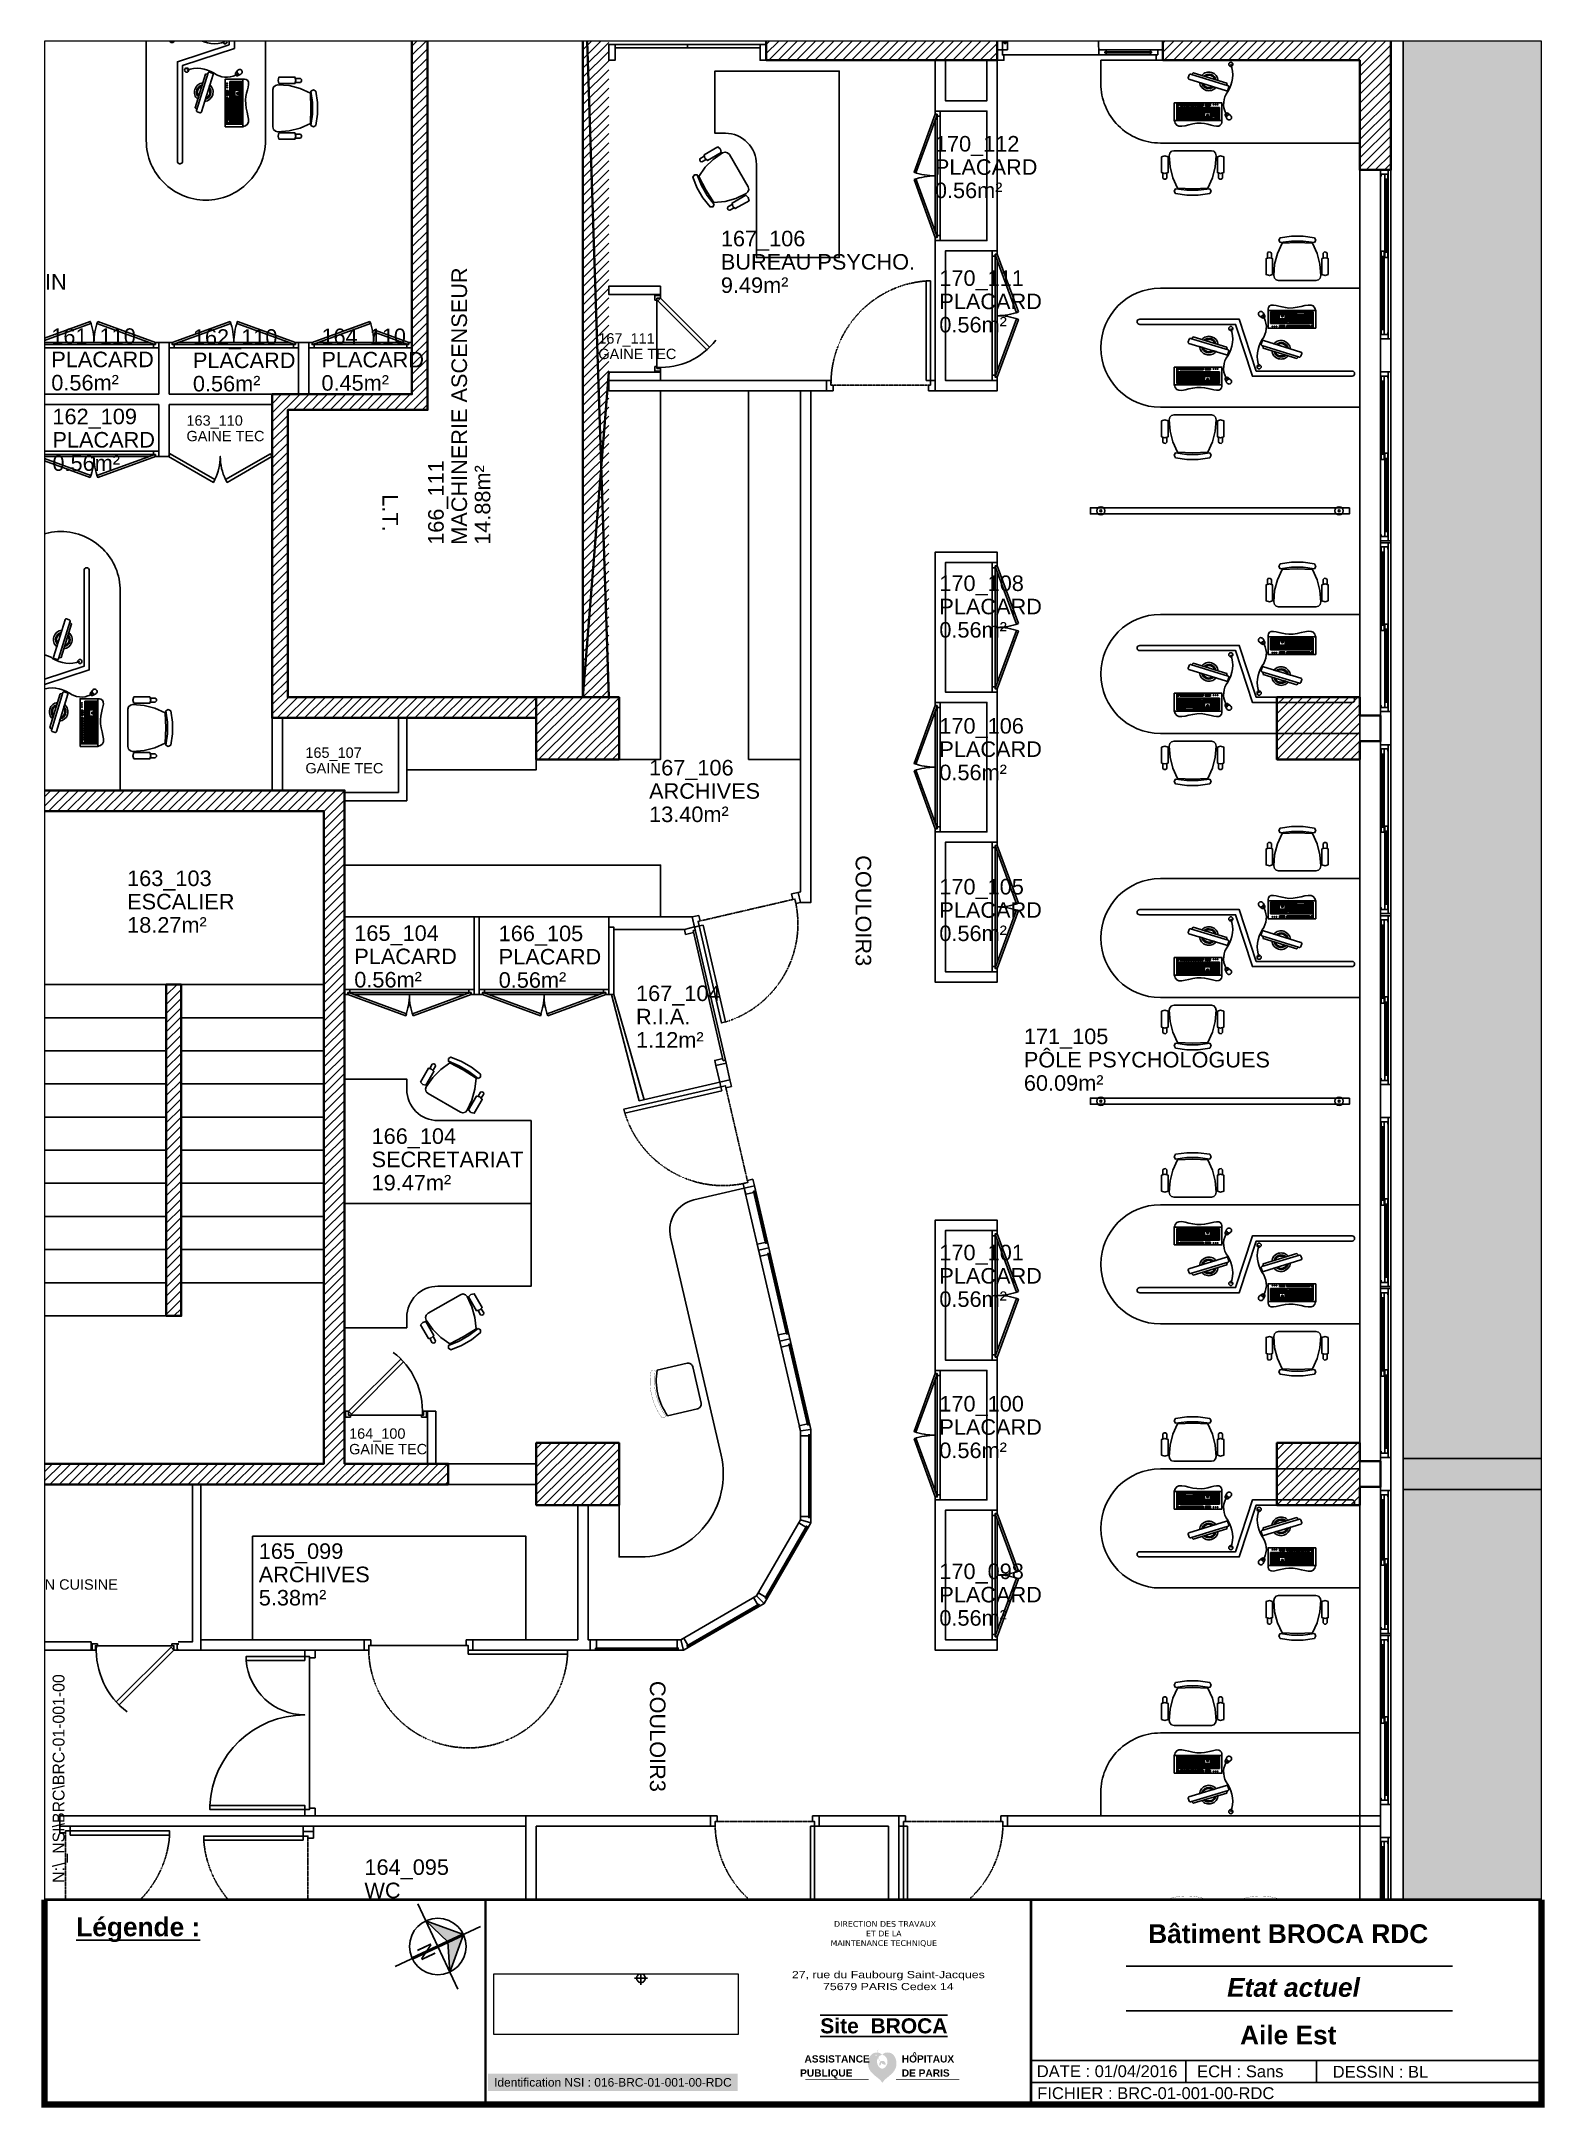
# Paper-space layout 'vertical' of a CAD drawing. Header units: metres, sheet in millimetres. Extents: x 8 to 298, y 3 to 402.
# The model-space entities are those that its viewports show. They can reach past a viewport. Long polylines and large blocks are cut down to what shows.
import ezdxf
from ezdxf.enums import TextEntityAlignment as Align

# ---------------------------------------------------------------- set-up
doc = ezdxf.new("R2010")
doc.units = ezdxf.units.M
doc.header["$LTSCALE"] = 0.8
doc.header["$MEASUREMENT"] = 0
doc.linetypes.add('CACHÉ', pattern=[0.25, 0.125, -0.125])
doc.linetypes.add('CONTINU', pattern=[0])
doc.layers.get('0').update_dxf_attribs({"linetype": 'CONTINUOUS'})
for name, color, linetype in [('00_Fmult', 7, 'CONTINU'), ('A_ACCÈS', 7, 'CONTINUOUS'), ('A_AGENC', 204, 'CONTINUOUS'), ('A_CHASS', 4, 'CONTINUOUS'), ('A_EQMP', 142, 'CONTINUOUS'), ('A_Etiqu_Gaine', 7, 'CONTINUOUS'), ('A_Etiqu_Gaine_ancien', 7, 'CONTINUOUS'), ('A_Etiqu_Gaine_code', 7, 'CONTINUOUS'), ('A_Etiqu_Local', 7, 'CONTINUOUS'), ('A_Etiqu_Nouveaux locaux', 140, 'CONTINUOUS'), ('A_HACH_STRUC', 7, 'CONTINUOUS'), ('A_MURS_CLOI', 7, 'CONTINUOUS'), ('A_PORT', 7, 'CONTINUOUS'), ('ARchi-Murs porteurs', 7, 'CONTINUOUS'), ('Logo', 7, 'CONTINU'), ('P-FENETRE', 5, 'CONTINUOUS'), ('P-mobilier', 7, 'CONTINUOUS'), ('P-PORTE', 5, 'CONTINUOUS'), ('T-pièces 50', 7, 'CONTINUOUS'), ('Terrasse', 7, 'CONTINUOUS')]:
    doc.layers.add(name, color=color, linetype=linetype)
doc.layers.add('A_MURS_STRU', color=7, linetype='CONTINUOUS', lineweight=40)
doc.styles.add('ANN', font='ARIALN.TTF', dxfattribs={"width": 1.5, "height": 0.01})
doc.styles.add('ARIAL', font='arial.ttf')
doc.styles.add('Attribut', font='arial.ttf')
doc.styles.add('STYLE1', font='arial.ttf', dxfattribs={"height": 0.05})

psp = doc.layouts.new('vertical')

# ---------------------------------------------------------------- texts
at = {"insert": (9.9, 45.94), "char_height": 2.2861, "width": 244.7961, "attachment_point": 1, "rotation": 90}
psp.add_mtext('N:\\\\_NSI\\\\BRC\\\\BRC-01-001-00', dxfattribs=at)
at = {"layer": '00_Fmult', "style": 'STYLE1'}
for s, height, p in [('DATE : 01/04/2016 ', 2.2861, (199.91, 9.56)), ('ECH : Sans', 2.286, (230.87, 9.53)), ('DESSIN : BL', 2.2861, (257.04, 9.45)), ('FICHIER : BRC-01-001-00-RDC', 2.2861, (200, 5.32))]:
    psp.add_text(s, height=height, dxfattribs=at).set_placement(p, align=Align.MIDDLE_LEFT)
at = {"layer": '00_Fmult', "attachment_point": 8}
for s, insert, char_height, style in [('{\\fArial|b1|i0|c0|p34;\\LLégende :}', (26.43, 34.5), 3.6288, 'STYLE1'), ('\\pxi-1.4609;{\\fVerdana|b0|i0|c0|p34;\\C5; DIRECTION DES TRAVAUX\\PET DE LA \\PMAINTENANCE TECHNIQUE}', (171.18, 33.56), 1.1059, 'ANN'), ('{\\fArial|b1|i0|c0|p34;Bâtiment BROCA RDC}', (248.46, 34.25), 3.6288, 'STYLE1'), ('{\\C5;27, rue du Faubourg Saint-Jacques\\P75679 PARIS Cedex 14}', (171.25, 25.2), 1.3824, 'ANN'), ('{\\fArial|b1|i1|c0|p34;\\C5;Etat actuel}', (249.48, 23.88), 3.6288, 'STYLE1'), ('{\\fArial|b1|i0|c0|p34;\\L\\OSite  BROCA}', (170.39, 16.83), 2.903, 'STYLE1'), ('{\\fArial|b1|i0|c0|p34;Aile Est}', (248.46, 14.69), 3.6288, 'STYLE1')]:
    psp.add_mtext(s, dxfattribs=dict(at, insert=insert, char_height=char_height, style=style))
at = {"layer": '00_Fmult', "insert": (118.07, 6.56), "char_height": 1.6508, "attachment_point": 8, "style": 'STYLE1', "bg_fill": 1, "box_fill_scale": 1.5, "bg_fill_color": 51, "bg_fill_transparency": 0}
psp.add_mtext('{\\C194;Identification NSI : 016-BRC-01-001-00-RDC\\C6; }', dxfattribs=at)

msp = doc.modelspace()

# ---------------------------------------------------------------- texts
at = {"layer": 'T-pièces 50', "color": 8, "char_height": 0.15, "width": 2.4927, "attachment_point": 5, "rotation": 270, "style": 'ARIAL'}
for s, insert in [('L.T.', (164.731, 109.228)), ('COULOIR3', (169.298, 105.388)), ('COULOIR3', (167.312, 97.416))]:
    msp.add_mtext(s, dxfattribs=dict(at, insert=insert))

# ---------------------------------------------------------------- blocks, each defined once
blk = doc.blocks.new('Rosev_2')
h = blk.add_hatch(color=8)
h.dxf.hatch_style = 1
h.paths.add_polyline_path([(-0.292, 0.723), (-0.712, -0.265), (-0.286, -0.093)])
h = blk.add_hatch(color=8)
h.dxf.hatch_style = 1
h.paths.add_polyline_path([(-0.27, -0.131), (-0.696, -0.304), (0.292, -0.723)])
for p, q in [((0, 0), (-0.487, 1.205)), ((-0.292, 0.723), (-0.723, -0.292)), ((-0.285, -0.115), (-0.292, 0.723)), ((1.205, 0.487), (-1.205, -0.487)), ((0.715, 0.311), (-0.712, -0.265)), ((0.731, 0.273), (-0.696, -0.304)), ((0, 0), (0.487, -1.205)), ((-0.723, -0.292), (0.292, -0.723)), ((0.292, -0.723), (-0.285, -0.115))]:
    blk.add_line(p, q)
blk.add_circle((0, 0), 0.78)
at = {"style": 'ARIAL'}
blk.add_text('N', height=0.416, rotation=112, dxfattribs=at).set_placement((0.516, 0.208), align=Align.CENTER)
blk = doc.blocks.new('Logo_AP-HP_2010')
h = blk.add_hatch(color=5)
h.dxf.hatch_style = 1
h.paths.add_polyline_path([(15.26, 3.54, 0.087951), (15.2, 3.58, 0.077698), (15.12, 3.61, 0.03026), (14.91, 3.63, 0.064219), (14.74, 3.62, 0.053297), (14.54, 3.55, -0.035265), (14.4, 3.73, -0.035265), (14.29, 3.92, -0.038017), (14.19, 4.15, -0.033638), (14.14, 4.36, -0.047979), (14.34, 4.58, -0.080912), (14.54, 4.71, -0.061688), (14.85, 4.8, 0.082171), (14.42, 5.12, 0.104414), (14.01, 5.23, 0.004443), (13.97, 5.23, -0.052513), (13.99, 5.44, -0.052513), (14.05, 5.65, -0.024915), (14.09, 5.74, -0.024915), (14.14, 5.82), (14.03, 5.79, 0.023369), (13.99, 5.71, 0.023369), (13.95, 5.63, 0.05238), (13.9, 5.44, 0.05238), (13.89, 5.23, 0.051008), (13.42, 5.19, 0.090273), (13.04, 5.04, 0.070397), (12.64, 4.71, 0.074613), (12.38, 4.31, 0.054663), (12.18, 3.74, 0.057344), (12.13, 3.17, 0.038155), (12.18, 2.55, 0.062487), (12.29, 2.19, 0.038104), (12.54, 1.73, 0.051084), (12.78, 1.42, 0.010974), (13.14, 1.07, 0.010897), (13.51, 0.73, 0.014069), (13.83, 0.47, -0.009376), (14.31, 0.09, -0.043401), (14.53, -0.13, -0.022183), (14.9, -0.61, -0.022183), (15.26, -0.12, -0.043401), (15.47, 0.1, -0.009376), (15.94, 0.49, 0.014069), (16.26, 0.75, 0.010897), (16.62, 1.1, 0.010974), (16.98, 1.46, 0.051084), (17.21, 1.77, 0.038104), (17.45, 2.24, 0.062487), (17.56, 2.6, 0.038155), (17.6, 3.21, 0.057344), (17.53, 3.78, 0.054663), (17.33, 4.35, 0.074613), (17.05, 4.75, 0.070397), (16.66, 5.07, 0.090273), (16.26, 5.22, 0.064201), (15.68, 5.25, 0.104414), (15.27, 5.13, 0.082171), (14.85, 4.8, -0.061688), (15.15, 4.72, -0.080912), (15.36, 4.59, -0.051096), (15.58, 4.36, -0.052273), (15.74, 4.09, -0.097488), (15.87, 3.59, -0.091605), (15.81, 3.04, -0.052863), (15.68, 2.74, -0.047118), (15.47, 2.45, -0.087865), (15.24, 2.26, -0.067468), (14.88, 2.11, -0.067468), (14.52, 2.25, -0.087865), (14.28, 2.43, -0.047118), (14.07, 2.72, -0.052863), (13.93, 3.02, -0.091605), (13.85, 3.57, -0.097488), (13.97, 4.07, -0.037175), (14.08, 4.27, 0.028309), (14.14, 4.06, 0.028309), (14.22, 3.87, 0.032302), (14.35, 3.66, 0.032302), (14.5, 3.47, 0.048008), (14.4, 3.33, 0.048008), (14.34, 3.17, 0.065182), (14.3, 2.94, 0.065182), (14.32, 2.7, 0.05645), (14.42, 2.76, 0.009836), (14.44, 2.78), (14.52, 2.85, 0.112168), (14.62, 3.07, 0.115868), (14.62, 3.31, 0.064855), (14.8, 3.12, 0.064855), (15.02, 2.99, 0.065591), (15.27, 2.92, 0.065591), (15.54, 2.91, 0.07043), (15.49, 3.17, 0.082203), (15.39, 3.37, 0.028832)])
h.paths.add_polyline_path([(13.55, 4.72, -1), (13.78, 4.72, -1)], flags=16)
at = {"color": 5, "const_width": 0.122}
for points in [[(12.27, 0), (0, 0)], [(29.78, 0), (17.51, 0)]]:
    blk.add_lwpolyline(points, dxfattribs=at)
at = {"color": 5, "char_height": 1.4, "attachment_point": 1, "style": 'ARIAL'}
for s, width, insert in [('\\pxqd;{\\fArial|b1|i0|c0|p34;ASSISTANCE}', 10.3743, (-0.15, 4.72)), ('\\pxqd;{\\fArial|b1|i0|c0|p34;HOPITAUX}', 12.471, (18.64, 4.72)), ('\\pxqd;{\\fArial|b1|i0|c0|p34;PUBLIQUE}', 12.2862, (-0.99, 2)), ('\\pxqd;{\\fArial|b1|i0|c0|p34;DE PARIS}', 12.471, (18.64, 2))]:
    blk.add_mtext_dynamic_manual_height_columns(s, width=width, gutter_width=20, heights=[0], dxfattribs=dict(at, insert=insert))
at = {"insert": (20.7, 5.36), "char_height": 1, "width": 5.387, "attachment_point": 1, "style": 'ARIAL'}
blk.add_mtext('{\\fArial|b1|i0|c0|p34;\\C5;^ }', dxfattribs=at)
blk = doc.blocks.new('LOGAPHP_2010')
blk.add_blockref('Logo_AP-HP_2010', (-259.22, -180.76))
blk = doc.blocks.new('PO-7345D')
at = {"color": 7, "linetype": 'Continuous'}
blk.add_line((-75, 1.5), (-5, 1.5), dxfattribs=at)
at = {"linetype": 'Continuous'}
for points in [[(-5.8, 2.7), (-57.4, 54.3), (-54.6, 57.1), (-3, 5.5)], [(-75, -0.5), (-81, -0.5), (-81, 0), (-80, 0), (-80, 5), (-81, 5), (-81, 5.5), (-77, 5.5), (-77, 1.5), (-75, 1.5)], [(-5, -0.5), (1, -0.5), (1, 0), (0, 0), (0, 5), (1, 5), (1, 5.5), (-3, 5.5), (-3, 1.5), (-5, 1.5)]]:
    blk.add_lwpolyline(points, close=True, dxfattribs=at)
at = {"color": 7, "linetype": 'Continuous'}
blk.add_arc((-3, 5.5), 73.1, 127.1384, 183.1364, dxfattribs=at)
blk = doc.blocks.new('POR-90D')
at = {"color": 0, "linetype": 'ByBlock'}
blk.add_line((-98.5, 5.5), (-6.5, 5.5), dxfattribs=at)
for points in [[(-8.5, 10), (-8.5, 106), (-4.5, 106), (-4.5, 10)], [(-98.5, 0), (-98.5, 5.5), (-100.5, 5.5), (-100.5, 10), (-105, 10), (-105, 0)], [(-6.5, 0), (-6.5, 5.5), (-4.5, 5.5), (-4.5, 10), (0, 10), (0, 0)]]:
    blk.add_lwpolyline(points, close=True)
blk.add_arc((-1.3, 7.1), 99.2, 94.1611, 180.0367, dxfattribs=at)
blk = doc.blocks.new('POR-90180d')
at = {"color": 0}
blk.add_line((-99.5, 5.5), (-6.5, 5.5), dxfattribs=at)
for points in [[(-98.5, 0), (-98.5, 5.5), (-100.5, 5.5), (-100.5, 10), (-105, 10), (-105, 0)], [(-6.5, 0), (-6.5, 5.5), (-4.5, 5.5), (-4.5, 10), (0, 10), (0, 0)], [(-4.5, 14), (91.5, 14), (91.5, 10), (-4.5, 10)]]:
    blk.add_lwpolyline(points, close=True)
at = {"color": 0, "linetype": 'ByBlock'}
blk.add_arc((-4.4, 8.3), 96.1, 3.4084, 180.7675, dxfattribs=at)
blk = doc.blocks.new('SIEG-45')
at = {"const_width": 0.2}
blk.add_lwpolyline([(-22.3, -8.6, -0.197611), (22.3, -8.6, 0.668153), (22.3, -4.4, 0.198931), (-22.3, -4.4, 0.668153)], format="xyb", close=True, dxfattribs=at)
blk.add_lwpolyline([(-22.5, -10.6, -0.2), (22.5, -10.6), (22.5, -40.3, -0.414214), (18, -44.8), (-18, -44.8, -0.414214), (-22.5, -40.3)], format="xyb", close=True)
blk = doc.blocks.new('1310-fencoul')
at = {"color": 0}
for points in [[(0, 0.1), (1.63, 0.1), (1.63, 0.075), (0, 0.075)], [(0, 0), (1.63, 0), (1.63, 0.075), (0, 0.075)], [(0.04, 0.035), (0.845, 0.035), (0.845, 0.005), (0.04, 0.005)], [(1.59, 0.07), (0.785, 0.07), (0.785, 0.04), (1.59, 0.04)]]:
    blk.add_lwpolyline(points, close=True, dxfattribs=at)
for points in [[(0.06, 0.075), (0.06, 0.07), (0.04, 0.07), (0.04, 0.005), (0.06, 0.005), (0.06, 0), (0, 0), (0, 0.075)], [(0.1, 0.005), (0.04, 0.005), (0.04, 0.035), (0.1, 0.035), (0.1, 0.025), (0.09, 0.025), (0.09, 0.015), (0.1, 0.015)], [(0.09, 0.025), (0.795, 0.025), (0.795, 0.015), (0.09, 0.015)], [(0.845, 0.04), (0.785, 0.04), (0.785, 0.07), (0.845, 0.07), (0.845, 0.06), (0.835, 0.06), (0.835, 0.05), (0.845, 0.05)], [(0.785, 0.005), (0.845, 0.005), (0.845, 0.035), (0.785, 0.035), (0.785, 0.025), (0.795, 0.025), (0.795, 0.015), (0.785, 0.015)], [(1.54, 0.06), (0.835, 0.06), (0.835, 0.05), (1.54, 0.05)], [(1.53, 0.04), (1.59, 0.04), (1.59, 0.07), (1.53, 0.07), (1.53, 0.06), (1.54, 0.06), (1.54, 0.05), (1.53, 0.05)], [(1.57, 0.075), (1.57, 0.07), (1.59, 0.07), (1.59, 0.005), (1.57, 0.005), (1.57, 0), (1.63, 0), (1.63, 0.075)]]:
    blk.add_lwpolyline(points, close=True)
blk = doc.blocks.new('A$C35AF5110')
at = {"layer": 'P-FENETRE'}
for points in [[(0, 0.16), (0, -0.16), (-0.1, -0.16), (-0.1, 0.16)], [(0, -1.81), (0, -1.79), (-0.1, -1.79), (-0.1, -1.81)]]:
    blk.add_lwpolyline(points, close=True, dxfattribs=at)
at = {"layer": 'P-FENETRE', "color": 7, "rotation": 90}
for p in [(0, -1.79), (0, -3.44)]:
    blk.add_blockref('1310-fencoul', p, dxfattribs=at)
blk = doc.blocks.new('FAU-60')
for points in [[(-16.5, -6.3), (-5.5, -4.8), (5.5, -4.8), (16.5, -6.3), (17.8, -4), (16.5, -1.6), (5.5, 0), (-5.5, 0), (-16.5, -1.6), (-17.8, -4)], [(20.3, -42.4), (22.1, -40.6), (22.7, -38.2), (21.7, -27.3), (19, -16.8), (14.5, -6.9), (-0.1, -6.3), (-14.7, -6.9), (-19.2, -16.8), (-21.9, -27.3), (-22.8, -38.2), (-22.2, -40.6), (-20.5, -42.4), (-18.1, -43), (17.9, -43)], [(-23.9, -37.2), (-23.9, -21.8), (-27, -20.9), (-30.1, -21.8), (-30.1, -37.2), (-27, -38.1)], [(29.9, -37.2), (29.9, -21.8), (26.8, -20.9), (23.7, -21.8), (23.7, -37.2), (26.8, -38.1)]]:
    blk.add_lwpolyline(points, close=True)
for points in [[(-25.1, -21.2), (-25.1, -16.5), (-26.2, -15.5), (-27.7, -15.4), (-28.8, -16.5), (-28.8, -21.2)], [(28.7, -21.2), (28.7, -16.5), (27.6, -15.5), (26.1, -15.4), (25, -16.5), (25, -21.2)], [(29.9, -21.8), (26.8, -20.9)]]:
    blk.add_lwpolyline(points)
blk = doc.blocks.new('Bur-double')
at = {"linetype": 'Continuous'}
for p, q in [((22.8, -45), (22.8, -86.2)), ((34.2, -45), (22.8, -45)), ((34.2, -86.2), (34.2, -45)), ((34.2, -45), (38.8, -45)), ((37, -48.4), (37, -48.4)), ((34.2, -71.1), (22.8, -71.1)), ((34.2, -71.9), (22.8, -71.9)), ((34.2, -77.7), (22.8, -77.7)), ((34.2, -78.5), (22.8, -78.5)), ((22.8, -86.2), (34.2, -86.2)), ((92.2, -135.5), (80.8, -135.5)), ((80.8, -135.5), (80.8, -176.6)), ((92.2, -176.6), (92.2, -135.5)), ((80.8, -143.2), (92.2, -143.2)), ((80.8, -144), (92.2, -144)), ((80.8, -149.8), (92.2, -149.8)), ((80.8, -150.6), (92.2, -150.6)), ((80.8, -176.6), (76.2, -176.6)), ((78, -173.3), (78, -173.3)), ((80.8, -176.6), (92.2, -176.6))]:
    blk.add_line(p, q, dxfattribs=at)
for points in [[(115, -192.5), (115, 0), (0, 0), (0, -192.5, 1)], [(30, -212.5), (30, -116.4), (80, -100), (80, -7.5, -1), (85, -7.5), (85, -103.6), (35, -120), (35, -212.5, -1)], [(51.3, -94.4), (54.1, -95.2, 0.414214), (55.4, -94.6), (66.5, -58.2, 0.414214), (65.8, -57), (63, -56.1, 0.414214), (61.7, -56.8), (50.6, -93.1, 0.414214)], [(57.9, -69.2), (58.6, -67, 0.659768), (53.7, -82.9), (54.4, -80.7, -0.572843)], [(57.6, -70.3), (57.9, -69.2, 0.572843), (54.4, -80.7), (54.7, -79.6, -0.507673)], [(61.2, -82.8), (60.5, -84.9, 0.659768), (65.3, -69.1), (64.7, -71.2, -0.572843)], [(61.5, -81.6), (61.2, -82.8, 0.572843), (64.7, -71.2), (64.3, -72.4, -0.507673)], [(53.8, -138.9), (54.5, -136.8, 0.659768), (49.7, -152.6), (50.3, -150.4, -0.572843)], [(63.7, -127.3), (60.9, -126.4, 0.414214), (59.6, -127.1), (48.5, -163.4, 0.414214), (49.2, -164.7), (52, -165.6, 0.414214), (53.3, -164.9), (64.4, -128.6, 0.414214)], [(53.5, -140), (53.8, -138.9, 0.572843), (50.3, -150.4), (50.7, -149.3, -0.507673)], [(57.1, -152.5), (56.4, -154.7, 0.659768), (61.3, -138.8), (60.6, -141, -0.572843)], [(57.4, -151.4), (57.1, -152.5, 0.572843), (60.6, -141), (60.3, -142.1, -0.507673)]]:
    blk.add_lwpolyline(points, format="xyb", close=True)
for points in [[(38.8, -42.6), (21.7, -42.6), (21.7, -88.6), (38.8, -88.6)], [(34.2, -77.7), (29.6, -77.7), (29.6, -71.9), (34.2, -71.9)], [(76.2, -179.1), (93.3, -179.1), (93.3, -133.1), (76.2, -133.1)], [(80.8, -144), (85.4, -144), (85.4, -149.8), (80.8, -149.8)]]:
    blk.add_lwpolyline(points, close=True, dxfattribs=at)
for points in [[(25.2, -45.4), (23.7, -45.4, 0.414214), (23.4, -45.7), (23.4, -47, 0.414214), (23.7, -47.3), (25.2, -47.3, 0.414214), (25.5, -47), (25.5, -45.7, 0.414214)], [(25.2, -49.2), (23.7, -49.2, 0.414214), (23.4, -49.5), (23.4, -50.6, 0.414214), (23.7, -50.9), (25.2, -50.9, 0.414214), (25.5, -50.6), (25.5, -49.5, 0.414214)], [(25.2, -51), (23.7, -51, 0.414214), (23.4, -51.3), (23.4, -52.3, 0.414214), (23.7, -52.6), (25.2, -52.6, 0.414214), (25.5, -52.3), (25.5, -51.3, 0.414214)], [(25.2, -52.8), (23.7, -52.8, 0.414214), (23.4, -53.1), (23.4, -61.2, 0.414214), (23.7, -61.5), (25.2, -61.5, 0.414214), (25.5, -61.2), (25.5, -53.1, 0.414214)], [(25.2, -47.5), (23.8, -47.5, 0.414214), (23.5, -47.8), (23.5, -48.8, 0.414214), (23.8, -49.1), (25.2, -49.1, 0.414214), (25.5, -48.8), (25.5, -47.8, 0.414214)], [(25.2, -45.6), (23.7, -45.6, 0.414214), (23.6, -45.7), (23.6, -47, 0.414214), (23.7, -47.1), (25.2, -47.1, 0.414214), (25.3, -47), (25.3, -45.7, 0.414214)], [(25.2, -53), (23.7, -53, 0.414214), (23.6, -53.1), (23.6, -61.2, 0.414214), (23.7, -61.2), (25.2, -61.2, 0.414214), (25.3, -61.2), (25.3, -53.1, 0.414214)], [(25.2, -47.7), (23.8, -47.7, 0.414214), (23.7, -47.8), (23.7, -48.8, 0.414214), (23.8, -48.9), (25.2, -48.9, 0.414214), (25.3, -48.8), (25.3, -47.8, 0.414214)], [(25.2, -49.5), (23.7, -49.5, 0.414214), (23.7, -49.5), (23.7, -50.6, 0.414214), (23.7, -50.6), (25.2, -50.6, 0.414214), (25.3, -50.6), (25.3, -49.5, 0.414214)], [(25.2, -51.2), (23.7, -51.2, 0.414214), (23.7, -51.3), (23.7, -52.3, 0.414214), (23.7, -52.4), (25.2, -52.4, 0.414214), (25.3, -52.3), (25.3, -51.3, 0.414214)], [(27.4, -45.4), (25.9, -45.4, 0.414214), (25.6, -45.7), (25.6, -46.7, 0.414214), (25.9, -47), (27.4, -47, 0.414214), (27.7, -46.7), (27.7, -45.7, 0.414214)], [(27.4, -47.5), (25.9, -47.5, 0.414214), (25.6, -47.8), (25.6, -48.8, 0.414214), (25.9, -49.1), (27.4, -49.1, 0.414214), (27.7, -48.8), (27.7, -47.8, 0.414214)], [(27.4, -49.2), (25.9, -49.2, 0.414214), (25.6, -49.5), (25.6, -50.6, 0.414214), (25.9, -50.9), (27.4, -50.9, 0.414214), (27.7, -50.6), (27.7, -49.5, 0.414214)], [(27.4, -51), (25.9, -51, 0.414214), (25.6, -51.3), (25.6, -52.3, 0.414214), (25.9, -52.6), (27.4, -52.6, 0.414214), (27.7, -52.3), (27.7, -51.3, 0.414214)], [(27.4, -52.8), (25.9, -52.8, 0.414214), (25.6, -53.1), (25.6, -54.1, 0.414214), (25.9, -54.4), (27.4, -54.4, 0.414214), (27.7, -54.1), (27.7, -53.1, 0.414214)], [(27.4, -54.6), (25.9, -54.6, 0.414214), (25.6, -54.9), (25.6, -55.9, 0.414214), (25.9, -56.2), (27.4, -56.2, 0.414214), (27.7, -55.9), (27.7, -54.9, 0.414214)], [(27.4, -56.3), (25.9, -56.3, 0.414214), (25.6, -56.6), (25.6, -57.6, 0.414214), (25.9, -57.9), (27.4, -57.9, 0.414214), (27.7, -57.6), (27.7, -56.6, 0.414214)], [(27.4, -58.1), (25.9, -58.1, 0.414214), (25.6, -58.4), (25.6, -59.4, 0.414214), (25.9, -59.7), (27.4, -59.7, 0.414214), (27.7, -59.4), (27.7, -58.4, 0.414214)], [(27.4, -59.8), (25.9, -59.8, 0.414214), (25.6, -60.1), (25.6, -61.2, 0.414214), (25.9, -61.5), (27.4, -61.5, 0.414214), (27.7, -61.2), (27.7, -60.1, 0.414214)], [(27.4, -45.6), (25.9, -45.6, 0.414214), (25.8, -45.7), (25.8, -46.7, 0.414214), (25.9, -46.8), (27.4, -46.8, 0.414214), (27.4, -46.7), (27.4, -45.7, 0.414214)], [(27.4, -49.5), (25.9, -49.5, 0.414214), (25.8, -49.5), (25.8, -50.6, 0.414214), (25.9, -50.6), (27.4, -50.6, 0.414214), (27.5, -50.6), (27.5, -49.5, 0.414214)], [(27.4, -51.2), (25.9, -51.2, 0.414214), (25.8, -51.3), (25.8, -52.3, 0.414214), (25.9, -52.4), (27.4, -52.4, 0.414214), (27.5, -52.3), (27.5, -51.3, 0.414214)], [(27.4, -53), (25.9, -53, 0.414214), (25.8, -53.1), (25.8, -54.1, 0.414214), (25.9, -54.2), (27.4, -54.2, 0.414214), (27.5, -54.1), (27.5, -53.1, 0.414214)], [(27.4, -54.8), (25.9, -54.8, 0.414214), (25.8, -54.9), (25.8, -55.9, 0.414214), (25.9, -56), (27.4, -56, 0.414214), (27.5, -55.9), (27.5, -54.9, 0.414214)], [(27.4, -56.5), (25.9, -56.5, 0.414214), (25.8, -56.6), (25.8, -57.6, 0.414214), (25.9, -57.7), (27.4, -57.7, 0.414214), (27.4, -57.6), (27.4, -56.6, 0.414214)], [(27.4, -58.3), (25.9, -58.3, 0.414214), (25.8, -58.4), (25.8, -59.4, 0.414214), (25.9, -59.5), (27.4, -59.5, 0.414214), (27.5, -59.4), (27.5, -58.4, 0.414214)], [(27.4, -47.7), (25.9, -47.7, 0.414214), (25.9, -47.8), (25.9, -48.8, 0.414214), (25.9, -48.9), (27.4, -48.9, 0.414214), (27.5, -48.8), (27.5, -47.8, 0.414214)], [(29.6, -45.4), (28.1, -45.4, 0.414214), (27.8, -45.7), (27.8, -47, 0.414214), (28.1, -47.3), (29.6, -47.3, 0.414214), (29.9, -47), (29.9, -45.7, 0.414214)], [(29.6, -47.5), (28.1, -47.5, 0.414214), (27.8, -47.8), (27.8, -48.8, 0.414214), (28.1, -49.1), (29.6, -49.1, 0.414214), (29.9, -48.8), (29.9, -47.8, 0.414214)], [(29.6, -49.2), (28.1, -49.2, 0.414214), (27.8, -49.5), (27.8, -50.6, 0.414214), (28.1, -50.9), (29.6, -50.9, 0.414214), (29.9, -50.6), (29.9, -49.5, 0.414214)], [(29.6, -51), (28.1, -51, 0.414214), (27.8, -51.3), (27.8, -52.3, 0.414214), (28.1, -52.6), (29.6, -52.6, 0.414214), (29.9, -52.3), (29.9, -51.3, 0.414214)], [(29.6, -52.8), (28.1, -52.8, 0.414214), (27.8, -53.1), (27.8, -54.1, 0.414214), (28.1, -54.4), (29.6, -54.4, 0.414214), (29.9, -54.1), (29.9, -53.1, 0.414214)], [(29.6, -54.6), (28.1, -54.6, 0.414214), (27.8, -54.9), (27.8, -55.9, 0.414214), (28.1, -56.2), (29.6, -56.2, 0.414214), (29.9, -55.9), (29.9, -54.9, 0.414214)], [(29.6, -56.3), (28.1, -56.3, 0.414214), (27.8, -56.6), (27.8, -57.6, 0.414214), (28.1, -57.9), (29.6, -57.9, 0.414214), (29.9, -57.6), (29.9, -56.6, 0.414214)], [(29.6, -58.1), (28.1, -58.1, 0.414214), (27.8, -58.4), (27.8, -59.4, 0.414214), (28.1, -59.7), (29.6, -59.7, 0.414214), (29.9, -59.4), (29.9, -58.4, 0.414214)], [(29.5, -59.8), (28.1, -59.8, 0.414214), (27.8, -60.1), (27.8, -61.2, 0.414214), (28.1, -61.5), (29.5, -61.5, 0.414214), (29.8, -61.2), (29.8, -60.1, 0.414214)], [(29.6, -45.6), (28.1, -45.6, 0.414214), (28, -45.7), (28, -47, 0.414214), (28.1, -47.1), (29.6, -47.1, 0.414214), (29.6, -47), (29.6, -45.7, 0.414214)], [(29.6, -49.5), (28.1, -49.5, 0.414214), (28, -49.5), (28, -50.6, 0.414214), (28.1, -50.6), (29.6, -50.6, 0.414214), (29.7, -50.6), (29.7, -49.5, 0.414214)], [(29.6, -51.2), (28.1, -51.2, 0.414214), (28, -51.3), (28, -52.3, 0.414214), (28.1, -52.4), (29.6, -52.4, 0.414214), (29.7, -52.3), (29.7, -51.3, 0.414214)], [(29.6, -53), (28.1, -53, 0.414214), (28, -53.1), (28, -54.1, 0.414214), (28.1, -54.2), (29.6, -54.2, 0.414214), (29.6, -54.1), (29.6, -53.1, 0.414214)], [(29.6, -54.8), (28.1, -54.8, 0.414214), (28, -54.9), (28, -55.9, 0.414214), (28.1, -56), (29.6, -56, 0.414214), (29.6, -55.9), (29.6, -54.9, 0.414214)], [(29.6, -56.5), (28.1, -56.5, 0.414214), (28, -56.6), (28, -57.6, 0.414214), (28.1, -57.7), (29.6, -57.7, 0.414214), (29.6, -57.6), (29.6, -56.6, 0.414214)], [(29.6, -58.3), (28.1, -58.3, 0.414214), (28, -58.4), (28, -59.4, 0.414214), (28.1, -59.5), (29.6, -59.5, 0.414214), (29.6, -59.4), (29.6, -58.4, 0.414214)], [(29.6, -47.7), (28.1, -47.7, 0.414214), (28.1, -47.8), (28.1, -48.8, 0.414214), (28.1, -48.9), (29.6, -48.9, 0.414214), (29.7, -48.8), (29.7, -47.8, 0.414214)], [(31.7, -45.4), (30.3, -45.4, 0.414214), (30, -45.7), (30, -47, 0.414214), (30.3, -47.3), (31.7, -47.3, 0.414214), (32, -47), (32, -45.7, 0.414214)], [(31.8, -47.5), (30.3, -47.5, 0.414214), (30, -47.8), (30, -48.8, 0.414214), (30.3, -49.1), (31.8, -49.1, 0.414214), (32.1, -48.8), (32.1, -47.8, 0.414214)], [(31.8, -49.2), (30.3, -49.2, 0.414214), (30, -49.5), (30, -50.6, 0.414214), (30.3, -50.9), (31.8, -50.9, 0.414214), (32.1, -50.6), (32.1, -49.5, 0.414214)], [(31.8, -51), (30.3, -51, 0.414214), (30, -51.3), (30, -52.3, 0.414214), (30.3, -52.6), (31.8, -52.6, 0.414214), (32.1, -52.3), (32.1, -51.3, 0.414214)], [(31.8, -52.8), (30.3, -52.8, 0.414214), (30, -53.1), (30, -54.1, 0.414214), (30.3, -54.4), (31.8, -54.4, 0.414214), (32.1, -54.1), (32.1, -53.1, 0.414214)], [(31.8, -54.6), (30.3, -54.6, 0.414214), (30, -54.9), (30, -55.9, 0.414214), (30.3, -56.2), (31.8, -56.2, 0.414214), (32.1, -55.9), (32.1, -54.9, 0.414214)], [(31.7, -56.3), (30.3, -56.3, 0.414214), (30, -56.6), (30, -57.6, 0.414214), (30.3, -57.9), (31.7, -57.9, 0.414214), (32, -57.6), (32, -56.6, 0.414214)], [(31.8, -58.1), (30.3, -58.1, 0.414214), (30, -58.4), (30, -59.4, 0.414214), (30.3, -59.7), (31.8, -59.7, 0.414214), (32.1, -59.4), (32.1, -58.4, 0.414214)], [(31.7, -59.8), (30.3, -59.8, 0.414214), (30, -60.1), (30, -61.2, 0.414214), (30.3, -61.5), (31.7, -61.5, 0.414214), (32, -61.2), (32, -60.1, 0.414214)], [(31.7, -45.6), (30.3, -45.6, 0.414214), (30.2, -45.7), (30.2, -47, 0.414214), (30.3, -47.1), (31.7, -47.1, 0.414214), (31.8, -47), (31.8, -45.7, 0.414214)], [(31.8, -47.7), (30.3, -47.7, 0.414214), (30.2, -47.8), (30.2, -48.8, 0.414214), (30.3, -48.9), (31.8, -48.9, 0.414214), (31.9, -48.8), (31.9, -47.8, 0.414214)], [(31.8, -49.5), (30.3, -49.5, 0.414214), (30.2, -49.5), (30.2, -50.6, 0.414214), (30.3, -50.6), (31.8, -50.6, 0.414214), (31.8, -50.6), (31.8, -49.5, 0.414214)], [(31.8, -51.2), (30.3, -51.2, 0.414214), (30.2, -51.3), (30.2, -52.3, 0.414214), (30.3, -52.4), (31.8, -52.4, 0.414214), (31.8, -52.3), (31.8, -51.3, 0.414214)], [(31.8, -53), (30.3, -53, 0.414214), (30.2, -53.1), (30.2, -54.1, 0.414214), (30.3, -54.2), (31.8, -54.2, 0.414214), (31.8, -54.1), (31.8, -53.1, 0.414214)], [(31.8, -54.8), (30.3, -54.8, 0.414214), (30.2, -54.9), (30.2, -55.9, 0.414214), (30.3, -56), (31.8, -56, 0.414214), (31.8, -55.9), (31.8, -54.9, 0.414214)], [(31.7, -56.5), (30.3, -56.5, 0.414214), (30.2, -56.6), (30.2, -57.6, 0.414214), (30.3, -57.7), (31.7, -57.7, 0.414214), (31.8, -57.6), (31.8, -56.6, 0.414214)], [(31.8, -58.3), (30.3, -58.3, 0.414214), (30.2, -58.4), (30.2, -59.4, 0.414214), (30.3, -59.5), (31.8, -59.5, 0.414214), (31.8, -59.4), (31.8, -58.4, 0.414214)], [(34, -45.3), (32.4, -45.3, 0.414214), (32.2, -45.6), (32.2, -46.3, 0.414214), (32.4, -46.6), (34, -46.6, 0.414214), (34.2, -46.3), (34.2, -45.6, 0.414214)], [(33.9, -46.6), (32.5, -46.6, 0.414214), (32.2, -46.9), (32.2, -47.9, 0.414214), (32.5, -48.2), (33.9, -48.2, 0.414214), (34.2, -47.9), (34.2, -46.9, 0.414214)], [(33.9, -48.4), (32.5, -48.4, 0.414214), (32.2, -48.7), (32.2, -49.7, 0.414214), (32.5, -50), (33.9, -50, 0.414214), (34.2, -49.7), (34.2, -48.7, 0.414214)], [(33.9, -50.1), (32.5, -50.1, 0.414214), (32.2, -50.4), (32.2, -51.4, 0.414214), (32.5, -51.7), (33.9, -51.7, 0.414214), (34.2, -51.4), (34.2, -50.4, 0.414214)], [(33.9, -51.9), (32.5, -51.9, 0.414214), (32.2, -52.2), (32.2, -53.2, 0.414214), (32.5, -53.5), (33.9, -53.5, 0.414214), (34.2, -53.2), (34.2, -52.2, 0.414214)], [(33.9, -53.7), (32.5, -53.7, 0.414214), (32.2, -54), (32.2, -55, 0.414214), (32.5, -55.3), (33.9, -55.3, 0.414214), (34.2, -55), (34.2, -54, 0.414214)], [(33.9, -55.5), (32.5, -55.5, 0.414214), (32.2, -55.8), (32.2, -56.8, 0.414214), (32.5, -57.1), (33.9, -57.1, 0.414214), (34.2, -56.8), (34.2, -55.8, 0.414214)], [(33.9, -57.2), (32.5, -57.2, 0.414214), (32.2, -57.5), (32.2, -58.5, 0.414214), (32.5, -58.8), (33.9, -58.8, 0.414214), (34.2, -58.5), (34.2, -57.5, 0.414214)], [(33.9, -59), (32.5, -59, 0.414214), (32.2, -59.3), (32.2, -60.3, 0.414214), (32.5, -60.6), (33.9, -60.6, 0.414214), (34.2, -60.3), (34.2, -59.3, 0.414214)], [(34, -45.5), (32.4, -45.5, 0.414214), (32.4, -45.6), (32.4, -46.3, 0.414214), (32.4, -46.4), (34, -46.4, 0.414214), (34, -46.3), (34, -45.6, 0.414214)], [(33.9, -46.8), (32.5, -46.8, 0.414214), (32.4, -46.9), (32.4, -47.9, 0.414214), (32.5, -48), (33.9, -48, 0.414214), (34, -47.9), (34, -46.9, 0.414214)], [(33.9, -48.6), (32.5, -48.6, 0.414214), (32.4, -48.7), (32.4, -49.7, 0.414214), (32.5, -49.8), (33.9, -49.8, 0.414214), (34, -49.7), (34, -48.7, 0.414214)], [(33.9, -50.4), (32.5, -50.4, 0.414214), (32.4, -50.4), (32.4, -51.4, 0.414214), (32.5, -51.5), (33.9, -51.5, 0.414214), (34, -51.4), (34, -50.4, 0.414214)], [(33.9, -52.1), (32.5, -52.1, 0.414214), (32.4, -52.2), (32.4, -53.2, 0.414214), (32.5, -53.3), (33.9, -53.3, 0.414214), (34, -53.2), (34, -52.2, 0.414214)], [(33.9, -53.9), (32.5, -53.9, 0.414214), (32.4, -54), (32.4, -55, 0.414214), (32.5, -55.1), (33.9, -55.1, 0.414214), (34, -55), (34, -54, 0.414214)], [(33.9, -55.7), (32.5, -55.7, 0.414214), (32.4, -55.8), (32.4, -56.8, 0.414214), (32.5, -56.8), (33.9, -56.8, 0.414214), (34, -56.8), (34, -55.8, 0.414214)], [(33.9, -57.4), (32.5, -57.4, 0.414214), (32.4, -57.5), (32.4, -58.5, 0.414214), (32.5, -58.6), (33.9, -58.6, 0.414214), (34, -58.5), (34, -57.5, 0.414214)], [(33.9, -59.2), (32.5, -59.2, 0.414214), (32.4, -59.3), (32.4, -60.3, 0.414214), (32.5, -60.4), (33.9, -60.4, 0.414214), (34, -60.3), (34, -59.3, 0.414214)], [(37.8, -45.3), (36.3, -45.3, 0.414214), (36, -45.6), (36, -46.7, 0.414214), (36.3, -47), (37.8, -47, 0.414214), (38.1, -46.7), (38.1, -45.6, 0.414214)], [(37.8, -48.4), (36.3, -48.4, 0.414214), (36, -48.7), (36, -49.7, 0.414214), (36.3, -50), (37.8, -50, 0.414214), (38.1, -49.7), (38.1, -48.7, 0.414214)], [(37.8, -50.1), (36.3, -50.1, 0.414214), (36, -50.4), (36, -51.4, 0.414214), (36.3, -51.7), (37.8, -51.7, 0.414214), (38.1, -51.4), (38.1, -50.4, 0.414214)], [(37.8, -51.8), (36.3, -51.8, 0.414214), (36, -52.1), (36, -53.1, 0.414214), (36.3, -53.4), (37.8, -53.4, 0.414214), (38.1, -53.1), (38.1, -52.1, 0.414214)], [(37.8, -53.5), (36.3, -53.5, 0.414214), (36, -53.8), (36, -54.8, 0.414214), (36.3, -55.1), (37.8, -55.1, 0.414214), (38.1, -54.8), (38.1, -53.8, 0.414214)], [(37.8, -55.2), (36.3, -55.2, 0.414214), (36, -55.5), (36, -56.6, 0.414214), (36.3, -56.9), (37.8, -56.9, 0.414214), (38.1, -56.6), (38.1, -55.5, 0.414214)], [(37.8, -57), (36.3, -57, 0.414214), (36, -57.3), (36, -58.3, 0.414214), (36.3, -58.6), (37.8, -58.6, 0.414214), (38.1, -58.3), (38.1, -57.3, 0.414214)], [(37.8, -58.7), (36.3, -58.7, 0.414214), (36, -59), (36, -60, 0.414214), (36.3, -60.3), (37.8, -60.3, 0.414214), (38.1, -60), (38.1, -59, 0.414214)], [(37.8, -45.6), (36.3, -45.6, 0.414214), (36.2, -45.6), (36.2, -46.7, 0.414214), (36.3, -46.7), (37.8, -46.7, 0.414214), (37.9, -46.7), (37.9, -45.6, 0.414214)], [(37.8, -48.6), (36.3, -48.6, 0.414214), (36.2, -48.7), (36.2, -49.7, 0.414214), (36.3, -49.8), (37.8, -49.8, 0.414214), (37.8, -49.7), (37.8, -48.7, 0.414214)], [(37.8, -50.3), (36.3, -50.3, 0.414214), (36.2, -50.4), (36.2, -51.4, 0.414214), (36.3, -51.5), (37.8, -51.5, 0.414214), (37.8, -51.4), (37.8, -50.4, 0.414214)], [(37.8, -52), (36.3, -52, 0.414214), (36.2, -52.1), (36.2, -53.1, 0.414214), (36.3, -53.2), (37.8, -53.2, 0.414214), (37.8, -53.1), (37.8, -52.1, 0.414214)], [(37.8, -53.7), (36.3, -53.7, 0.414214), (36.2, -53.8), (36.2, -54.8, 0.414214), (36.3, -54.9), (37.8, -54.9, 0.414214), (37.8, -54.8), (37.8, -53.8, 0.414214)], [(37.8, -55.5), (36.3, -55.5, 0.414214), (36.2, -55.5), (36.2, -56.6, 0.414214), (36.3, -56.6), (37.8, -56.6, 0.414214), (37.8, -56.6), (37.8, -55.5, 0.414214)], [(37.8, -57.2), (36.3, -57.2, 0.414214), (36.2, -57.3), (36.2, -58.3, 0.414214), (36.3, -58.4), (37.8, -58.4, 0.414214), (37.8, -58.3), (37.8, -57.3, 0.414214)], [(37.8, -58.9), (36.3, -58.9, 0.414214), (36.2, -59), (36.2, -60, 0.414214), (36.3, -60.1), (37.8, -60.1, 0.414214), (37.8, -60), (37.8, -59, 0.414214)], [(25.2, -61.6), (23.7, -61.6, 0.414214), (23.4, -61.9), (23.4, -62.9, 0.414214), (23.7, -63.2), (25.2, -63.2, 0.414214), (25.5, -62.9), (25.5, -61.9, 0.414214)], [(25.2, -63.4), (23.7, -63.4, 0.414214), (23.4, -63.7), (23.4, -64.7, 0.414214), (23.7, -65), (25.2, -65, 0.414214), (25.5, -64.7), (25.5, -63.7, 0.414214)], [(25.1, -65.1), (23.7, -65.1, 0.414214), (23.4, -65.4), (23.4, -66.5, 0.414214), (23.7, -66.8), (25.1, -66.8, 0.414214), (25.4, -66.5), (25.4, -65.4, 0.414214)], [(25.1, -67), (23.7, -67, 0.414214), (23.4, -67.3), (23.4, -68.3, 0.414214), (23.7, -68.6), (25.1, -68.6, 0.414214), (25.4, -68.3), (25.4, -67.3, 0.414214)], [(25.1, -68.9), (23.7, -68.9, 0.414214), (23.4, -69.2), (23.4, -70.3, 0.414214), (23.7, -70.6), (25.1, -70.6, 0.414214), (25.4, -70.3), (25.4, -69.2, 0.414214)], [(25.1, -72), (23.7, -72, 0.414214), (23.4, -72.3), (23.4, -73.4, 0.414214), (23.7, -73.7), (25.1, -73.7, 0.414214), (25.4, -73.4), (25.4, -72.3, 0.414214)], [(25.1, -74), (23.7, -74, 0.414214), (23.4, -74.3), (23.4, -75.3, 0.414214), (23.7, -75.6), (25.1, -75.6, 0.414214), (25.4, -75.3), (25.4, -74.3, 0.414214)], [(25.1, -75.9), (23.7, -75.9, 0.414214), (23.4, -76.2), (23.4, -77.2, 0.414214), (23.7, -77.5), (25.1, -77.5, 0.414214), (25.4, -77.2), (25.4, -76.2, 0.414214)], [(25.1, -78.6), (23.7, -78.6, 0.414214), (23.4, -78.9), (23.4, -81.9, 0.414214), (23.7, -82.2), (25.1, -82.2, 0.414214), (25.4, -81.9), (25.4, -78.9, 0.414214)], [(25.2, -61.8), (23.7, -61.8, 0.414214), (23.6, -61.9), (23.6, -62.9, 0.414214), (23.7, -63), (25.2, -63, 0.414214), (25.2, -62.9), (25.2, -61.9, 0.414214)], [(25.2, -63.6), (23.7, -63.6, 0.414214), (23.6, -63.7), (23.6, -64.7, 0.414214), (23.7, -64.8), (25.2, -64.8, 0.414214), (25.2, -64.7), (25.2, -63.7, 0.414214)], [(25.1, -65.4), (23.7, -65.4, 0.414214), (23.6, -65.4), (23.6, -66.5, 0.414214), (23.7, -66.5), (25.1, -66.5, 0.414214), (25.2, -66.5), (25.2, -65.4, 0.414214)], [(25.1, -67.2), (23.7, -67.2, 0.414214), (23.6, -67.3), (23.6, -68.3, 0.414214), (23.7, -68.4), (25.1, -68.4, 0.414214), (25.2, -68.3), (25.2, -67.3, 0.414214)], [(25.1, -69.2), (23.7, -69.2, 0.414214), (23.6, -69.2), (23.6, -70.3, 0.414214), (23.7, -70.3), (25.1, -70.3, 0.414214), (25.2, -70.3), (25.2, -69.2, 0.414214)], [(25.1, -72.3), (23.7, -72.3, 0.414214), (23.6, -72.3), (23.6, -73.4, 0.414214), (23.7, -73.4), (25.1, -73.4, 0.414214), (25.2, -73.4), (25.2, -72.3, 0.414214)], [(25.1, -74.2), (23.7, -74.2, 0.414214), (23.6, -74.3), (23.6, -75.3, 0.414214), (23.7, -75.4), (25.1, -75.4, 0.414214), (25.2, -75.3), (25.2, -74.3, 0.414214)], [(25.1, -76.1), (23.7, -76.1, 0.414214), (23.6, -76.2), (23.6, -77.2, 0.414214), (23.7, -77.3), (25.1, -77.3, 0.414214), (25.2, -77.2), (25.2, -76.2, 0.414214)], [(25.1, -78.8), (23.7, -78.8, 0.414214), (23.6, -78.9), (23.6, -81.9, 0.414214), (23.7, -81.9), (25.1, -81.9, 0.414214), (25.2, -81.9), (25.2, -78.9, 0.414214)], [(27.3, -61.6), (25.9, -61.6, 0.414214), (25.6, -61.9), (25.6, -62.9, 0.414214), (25.9, -63.2), (27.3, -63.2, 0.414214), (27.6, -62.9), (27.6, -61.9, 0.414214)], [(27.4, -63.4), (25.9, -63.4, 0.414214), (25.6, -63.7), (25.6, -64.7, 0.414214), (25.9, -65), (27.4, -65, 0.414214), (27.7, -64.7), (27.7, -63.7, 0.414214)], [(27.3, -65.1), (25.9, -65.1, 0.414214), (25.6, -65.4), (25.6, -66.5, 0.414214), (25.9, -66.8), (27.3, -66.8, 0.414214), (27.6, -66.5), (27.6, -65.4, 0.414214)], [(27.3, -67), (25.9, -67, 0.414214), (25.6, -67.3), (25.6, -70.3, 0.414214), (25.9, -70.6), (27.3, -70.6, 0.414214), (27.6, -70.3), (27.6, -67.3, 0.414214)], [(27.3, -74), (25.9, -74, 0.414214), (25.6, -74.3), (25.6, -75.3, 0.414214), (25.9, -75.6), (27.3, -75.6, 0.414214), (27.6, -75.3), (27.6, -74.3, 0.414214)], [(27.3, -78.6), (25.9, -78.6, 0.414214), (25.6, -78.9), (25.6, -79.9, 0.414214), (25.9, -80.2), (27.3, -80.2, 0.414214), (27.6, -79.9), (27.6, -78.9, 0.414214)], [(27.4, -60.1), (25.9, -60.1, 0.414214), (25.8, -60.1), (25.8, -61.2, 0.414214), (25.9, -61.2), (27.4, -61.2, 0.414214), (27.4, -61.2), (27.4, -60.1, 0.414214)], [(27.3, -61.8), (25.9, -61.8, 0.414214), (25.8, -61.9), (25.8, -62.9, 0.414214), (25.9, -63), (27.3, -63, 0.414214), (27.4, -62.9), (27.4, -61.9, 0.414214)], [(27.4, -63.6), (25.9, -63.6, 0.414214), (25.8, -63.7), (25.8, -64.7, 0.414214), (25.9, -64.8), (27.4, -64.8, 0.414214), (27.4, -64.7), (27.4, -63.7, 0.414214)], [(27.3, -65.4), (25.9, -65.4, 0.414214), (25.8, -65.4), (25.8, -66.5, 0.414214), (25.9, -66.5), (27.3, -66.5, 0.414214), (27.4, -66.5), (27.4, -65.4, 0.414214)], [(27.3, -67.2), (25.9, -67.2, 0.414214), (25.8, -67.3), (25.8, -70.3, 0.414214), (25.9, -70.3), (27.3, -70.3, 0.414214), (27.4, -70.3), (27.4, -67.3, 0.414214)], [(27.3, -74.2), (25.9, -74.2, 0.414214), (25.8, -74.3), (25.8, -75.3, 0.414214), (25.9, -75.4), (27.3, -75.4, 0.414214), (27.4, -75.3), (27.4, -74.3, 0.414214)], [(27.3, -78.8), (25.9, -78.8, 0.414214), (25.8, -78.9), (25.8, -79.9, 0.414214), (25.9, -80), (27.3, -80, 0.414214), (27.4, -79.9), (27.4, -78.9, 0.414214)], [(29.5, -67), (28, -67, 0.414214), (27.7, -67.3), (27.7, -68.3, 0.414214), (28, -68.6), (29.5, -68.6, 0.414214), (29.8, -68.3), (29.8, -67.3, 0.414214)], [(31.7, -68.7), (31, -68.7), (31, -68.9), (28, -68.9, 0.414214), (27.7, -69.2), (27.7, -70.3, 0.414214), (28, -70.6), (31.7, -70.6, 0.414214), (32, -70.3), (32, -69, 0.414214)], [(29.5, -78.6), (28, -78.6, 0.414214), (27.7, -78.9), (27.7, -79.9, 0.414214), (28, -80.2), (29.5, -80.2, 0.414214), (29.8, -79.9), (29.8, -78.9, 0.414214)], [(29.5, -61.6), (28.1, -61.6, 0.414214), (27.8, -61.9), (27.8, -62.9, 0.414214), (28.1, -63.2), (29.5, -63.2, 0.414214), (29.8, -62.9), (29.8, -61.9, 0.414214)], [(29.5, -63.4), (28.1, -63.4, 0.414214), (27.8, -63.7), (27.8, -64.7, 0.414214), (28.1, -65), (29.5, -65, 0.414214), (29.8, -64.7), (29.8, -63.7, 0.414214)], [(29.5, -65.1), (28.1, -65.1, 0.414214), (27.8, -65.4), (27.8, -66.5, 0.414214), (28.1, -66.8), (29.5, -66.8, 0.414214), (29.8, -66.5), (29.8, -65.4, 0.414214)], [(29.5, -60.1), (28.1, -60.1, 0.414214), (28, -60.1), (28, -61.2, 0.414214), (28.1, -61.2), (29.5, -61.2, 0.414214), (29.6, -61.2), (29.6, -60.1, 0.414214)], [(29.5, -61.8), (28.1, -61.8, 0.414214), (28, -61.9), (28, -62.9, 0.414214), (28.1, -63), (29.5, -63, 0.414214), (29.6, -62.9), (29.6, -61.9, 0.414214)], [(29.5, -63.6), (28.1, -63.6, 0.414214), (28, -63.7), (28, -64.7, 0.414214), (28.1, -64.8), (29.5, -64.8, 0.414214), (29.6, -64.7), (29.6, -63.7, 0.414214)], [(29.5, -65.4), (28.1, -65.4, 0.414214), (28, -65.4), (28, -66.5, 0.414214), (28.1, -66.5), (29.5, -66.5, 0.414214), (29.6, -66.5), (29.6, -65.4, 0.414214)], [(29.5, -67.2), (28, -67.2, 0.414214), (28, -67.3), (28, -68.3, 0.414214), (28, -68.4), (29.5, -68.4, 0.414214), (29.6, -68.3), (29.6, -67.3, 0.414214)], [(31.7, -68.9), (31.2, -68.9), (31.2, -69.2), (28, -69.2, 0.414214), (28, -69.2), (28, -70.3, 0.414214), (28, -70.3), (31.7, -70.3, 0.414214), (31.8, -70.3), (31.8, -69, 0.414214)], [(29.5, -78.8), (28, -78.8, 0.414214), (28, -78.9), (28, -79.9, 0.414214), (28, -80), (29.5, -80, 0.414214), (29.6, -79.9), (29.6, -78.9, 0.414214)], [(31.7, -67), (30.2, -67, 0.414214), (29.9, -67.3), (29.9, -68.3, 0.414214), (30.2, -68.6), (31.7, -68.6, 0.414214), (32, -68.3), (32, -67.3, 0.414214)], [(31.7, -72), (30.2, -72, 0.414214), (29.9, -72.3), (29.9, -73.4, 0.414214), (30.2, -73.7), (31.7, -73.7, 0.414214), (32, -73.4), (32, -72.3, 0.414214)], [(31.7, -74), (30.2, -74, 0.414214), (29.9, -74.3), (29.9, -75.3, 0.414214), (30.2, -75.6), (31.7, -75.6, 0.414214), (32, -75.3), (32, -74.3, 0.414214)], [(31.7, -75.9), (30.2, -75.9, 0.414214), (29.9, -76.2), (29.9, -77.2, 0.414214), (30.2, -77.5), (31.7, -77.5, 0.414214), (32, -77.2), (32, -76.2, 0.414214)], [(31.7, -78.6), (30.2, -78.6, 0.414214), (29.9, -78.9), (29.9, -79.9, 0.414214), (30.2, -80.2), (31.7, -80.2, 0.414214), (32, -79.9), (32, -78.9, 0.414214)], [(31.7, -61.6), (30.3, -61.6, 0.414214), (30, -61.9), (30, -62.9, 0.414214), (30.3, -63.2), (31.7, -63.2, 0.414214), (32, -62.9), (32, -61.9, 0.414214)], [(31.7, -63.4), (30.3, -63.4, 0.414214), (30, -63.7), (30, -64.7, 0.414214), (30.3, -65), (31.7, -65, 0.414214), (32, -64.7), (32, -63.7, 0.414214)], [(31.7, -65.1), (30.3, -65.1, 0.414214), (30, -65.4), (30, -66.5, 0.414214), (30.3, -66.8), (31.7, -66.8, 0.414214), (32, -66.5), (32, -65.4, 0.414214)], [(31.7, -60.1), (30.3, -60.1, 0.414214), (30.2, -60.1), (30.2, -61.2, 0.414214), (30.3, -61.2), (31.7, -61.2, 0.414214), (31.8, -61.2), (31.8, -60.1, 0.414214)], [(31.7, -61.8), (30.3, -61.8, 0.414214), (30.2, -61.9), (30.2, -62.9, 0.414214), (30.3, -63), (31.7, -63, 0.414214), (31.8, -62.9), (31.8, -61.9, 0.414214)], [(31.7, -63.6), (30.3, -63.6, 0.414214), (30.2, -63.7), (30.2, -64.7, 0.414214), (30.3, -64.8), (31.7, -64.8, 0.414214), (31.8, -64.7), (31.8, -63.7, 0.414214)], [(31.7, -65.4), (30.3, -65.4, 0.414214), (30.2, -65.4), (30.2, -66.5, 0.414214), (30.3, -66.5), (31.7, -66.5, 0.414214), (31.8, -66.5), (31.8, -65.4, 0.414214)], [(31.7, -67.2), (30.2, -67.2, 0.414214), (30.2, -67.3), (30.2, -68.3, 0.414214), (30.2, -68.4), (31.7, -68.4, 0.414214), (31.8, -68.3), (31.8, -67.3, 0.414214)], [(31.7, -72.3), (30.2, -72.3, 0.414214), (30.2, -72.3), (30.2, -73.4, 0.414214), (30.2, -73.4), (31.7, -73.4, 0.414214), (31.8, -73.4), (31.8, -72.3, 0.414214)], [(31.7, -74.2), (30.2, -74.2, 0.414214), (30.2, -74.3), (30.2, -75.3, 0.414214), (30.2, -75.4), (31.7, -75.4, 0.414214), (31.8, -75.3), (31.8, -74.3, 0.414214)], [(31.7, -76.1), (30.2, -76.1, 0.414214), (30.2, -76.2), (30.2, -77.2, 0.414214), (30.2, -77.3), (31.7, -77.3, 0.414214), (31.8, -77.2), (31.8, -76.2, 0.414214)], [(31.7, -78.8), (30.2, -78.8, 0.414214), (30.2, -78.9), (30.2, -79.9, 0.414214), (30.2, -80), (31.7, -80, 0.414214), (31.8, -79.9), (31.8, -78.9, 0.414214)], [(33.9, -60.7), (32.4, -60.7, 0.414214), (32.1, -61), (32.1, -62.1, 0.414214), (32.4, -62.4), (33.9, -62.4, 0.414214), (34.2, -62.1), (34.2, -61, 0.414214)], [(33.9, -62.5), (32.4, -62.5, 0.414214), (32.1, -62.8), (32.1, -63.8, 0.414214), (32.4, -64.1), (33.9, -64.1, 0.414214), (34.2, -63.8), (34.2, -62.8, 0.414214)], [(33.9, -64.3), (32.4, -64.3, 0.414214), (32.1, -64.6), (32.1, -65.6, 0.414214), (32.4, -65.9), (33.9, -65.9, 0.414214), (34.2, -65.6), (34.2, -64.6, 0.414214)], [(33.9, -66), (32.4, -66, 0.414214), (32.1, -66.3), (32.1, -67.4, 0.414214), (32.4, -67.6), (33.9, -67.6, 0.414214), (34.2, -67.4), (34.2, -66.3, 0.414214)], [(33.9, -67.8), (32.4, -67.8, 0.414214), (32.1, -68.1), (32.1, -70.3, 0.414214), (32.4, -70.6), (33.9, -70.6, 0.414214), (34.2, -70.3), (34.2, -68.1, 0.414214)], [(33.9, -72), (32.4, -72, 0.414214), (32.1, -72.3), (32.1, -73.4, 0.414214), (32.4, -73.7), (33.9, -73.7, 0.414214), (34.2, -73.4), (34.2, -72.3, 0.414214)], [(33.9, -74), (32.4, -74, 0.414214), (32.1, -74.3), (32.1, -75.3, 0.414214), (32.4, -75.6), (33.9, -75.6, 0.414214), (34.2, -75.3), (34.2, -74.3, 0.414214)], [(33.9, -75.9), (32.4, -75.9, 0.414214), (32.1, -76.2), (32.1, -77.2, 0.414214), (32.4, -77.5), (33.9, -77.5, 0.414214), (34.2, -77.2), (34.2, -76.2, 0.414214)], [(33.9, -78.6), (32.4, -78.6, 0.414214), (32.1, -78.9), (32.1, -79.9, 0.414214), (32.4, -80.2), (33.9, -80.2, 0.414214), (34.2, -79.9), (34.2, -78.9, 0.414214)], [(33.9, -66.3), (32.4, -66.3, 0.414214), (32.3, -66.3), (32.3, -67.4, 0.414214), (32.4, -67.4), (33.9, -67.4, 0.414214), (34, -67.4), (34, -66.3, 0.414214)], [(33.9, -68), (32.4, -68, 0.414214), (32.3, -68.1), (32.3, -70.3, 0.414214), (32.4, -70.3), (33.9, -70.3, 0.414214), (34, -70.3), (34, -68.1, 0.414214)], [(33.9, -72.3), (32.4, -72.3, 0.414214), (32.3, -72.3), (32.3, -73.4, 0.414214), (32.4, -73.4), (33.9, -73.4, 0.414214), (34, -73.4), (34, -72.3, 0.414214)], [(33.9, -74.2), (32.4, -74.2, 0.414214), (32.3, -74.3), (32.3, -75.3, 0.414214), (32.4, -75.4), (33.9, -75.4, 0.414214), (34, -75.3), (34, -74.3, 0.414214)], [(33.9, -76.1), (32.4, -76.1, 0.414214), (32.3, -76.2), (32.3, -77.2, 0.414214), (32.4, -77.3), (33.9, -77.3, 0.414214), (34, -77.2), (34, -76.2, 0.414214)], [(33.9, -78.8), (32.4, -78.8, 0.414214), (32.3, -78.9), (32.3, -79.9, 0.414214), (32.4, -80), (33.9, -80, 0.414214), (34, -79.9), (34, -78.9, 0.414214)], [(33.9, -61), (32.4, -61, 0.414214), (32.4, -61), (32.4, -62.1, 0.414214), (32.4, -62.1), (33.9, -62.1, 0.414214), (34, -62.1), (34, -61, 0.414214)], [(33.9, -62.7), (32.4, -62.7, 0.414214), (32.4, -62.8), (32.4, -63.8, 0.414214), (32.4, -63.9), (33.9, -63.9, 0.414214), (34, -63.8), (34, -62.8, 0.414214)], [(33.9, -64.5), (32.4, -64.5, 0.414214), (32.4, -64.6), (32.4, -65.6, 0.414214), (32.4, -65.7), (33.9, -65.7, 0.414214), (34, -65.6), (34, -64.6, 0.414214)], [(37.8, -60.4), (36.3, -60.4, 0.414214), (36, -60.7), (36, -61.7, 0.414214), (36.3, -62), (37.8, -62, 0.414214), (38.1, -61.7), (38.1, -60.7, 0.414214)], [(37.8, -62.1), (36.3, -62.1, 0.414214), (36, -62.4), (36, -63.4, 0.414214), (36.3, -63.7), (37.8, -63.7, 0.414214), (38.1, -63.4), (38.1, -62.4, 0.414214)], [(37.8, -63.8), (36.3, -63.8, 0.414214), (36, -64.1), (36, -65.1, 0.414214), (36.3, -65.4), (37.8, -65.4, 0.414214), (38.1, -65.1), (38.1, -64.1, 0.414214)], [(37.8, -65.5), (36.3, -65.5, 0.414214), (36, -65.8), (36, -66.8, 0.414214), (36.3, -67.1), (37.8, -67.1, 0.414214), (38.1, -66.8), (38.1, -65.8, 0.414214)], [(37.8, -65.5), (36.3, -65.5, 0.414214), (36, -65.8), (36, -66.8, 0.414214), (36.3, -67.1), (37.8, -67.1, 0.414214), (38.1, -66.8), (38.1, -65.8, 0.414214)], [(37.8, -65.5), (36.3, -65.5, 0.414214), (36, -65.8), (36, -66.8, 0.414214), (36.3, -67.1), (37.8, -67.1, 0.414214), (38.1, -66.8), (38.1, -65.8, 0.414214)], [(37.8, -65.5), (36.3, -65.5, 0.414214), (36, -65.8), (36, -66.8, 0.414214), (36.3, -67.1), (37.8, -67.1, 0.414214), (38.1, -66.8), (38.1, -65.8, 0.414214)], [(37.8, -67.2), (36.3, -67.2, 0.414214), (36, -67.5), (36, -68.5, 0.414214), (36.3, -68.8), (37.8, -68.8, 0.414214), (38.1, -68.5), (38.1, -67.5, 0.414214)], [(37.8, -68.9), (36.3, -68.9, 0.414214), (36, -69.2), (36, -70.3, 0.414214), (36.3, -70.6), (37.8, -70.6, 0.414214), (38.1, -70.3), (38.1, -69.2, 0.414214)], [(37.8, -72.5), (36.3, -72.5, 0.414214), (36, -72.8), (36, -73.8, 0.414214), (36.3, -74.1), (37.8, -74.1, 0.414214), (38.1, -73.8), (38.1, -72.8, 0.414214)], [(37.8, -72.5), (36.3, -72.5, 0.414214), (36, -72.8), (36, -73.8, 0.414214), (36.3, -74.1), (37.8, -74.1, 0.414214), (38.1, -73.8), (38.1, -72.8, 0.414214)], [(37.8, -72.5), (36.3, -72.5, 0.414214), (36, -72.8), (36, -73.8, 0.414214), (36.3, -74.1), (37.8, -74.1, 0.414214), (38.1, -73.8), (38.1, -72.8, 0.414214)], [(37.8, -72.5), (36.3, -72.5, 0.414214), (36, -72.8), (36, -73.8, 0.414214), (36.3, -74.1), (37.8, -74.1, 0.414214), (38.1, -73.8), (38.1, -72.8, 0.414214)], [(37.8, -74.2), (36.3, -74.2, 0.414214), (36, -74.5), (36, -75.5, 0.414214), (36.3, -75.8), (37.8, -75.8, 0.414214), (38.1, -75.5), (38.1, -74.5, 0.414214)], [(37.8, -75.9), (36.3, -75.9, 0.414214), (36, -76.2), (36, -77.2, 0.414214), (36.3, -77.5), (37.8, -77.5, 0.414214), (38.1, -77.2), (38.1, -76.2, 0.414214)], [(37.8, -60.6), (36.3, -60.6, 0.414214), (36.2, -60.7), (36.2, -61.7, 0.414214), (36.3, -61.8), (37.8, -61.8, 0.414214), (37.8, -61.7), (37.8, -60.7, 0.414214)], [(37.8, -62.3), (36.3, -62.3, 0.414214), (36.2, -62.4), (36.2, -63.4, 0.414214), (36.3, -63.5), (37.8, -63.5, 0.414214), (37.8, -63.4), (37.8, -62.4, 0.414214)], [(37.8, -64), (36.3, -64, 0.414214), (36.2, -64.1), (36.2, -65.1, 0.414214), (36.3, -65.2), (37.8, -65.2, 0.414214), (37.8, -65.1), (37.8, -64.1, 0.414214)], [(37.8, -65.7), (36.3, -65.7, 0.414214), (36.2, -65.8), (36.2, -66.8, 0.414214), (36.3, -66.9), (37.8, -66.9, 0.414214), (37.8, -66.8), (37.8, -65.8, 0.414214)], [(37.8, -65.7), (36.3, -65.7, 0.414214), (36.2, -65.8), (36.2, -66.8, 0.414214), (36.3, -66.9), (37.8, -66.9, 0.414214), (37.8, -66.8), (37.8, -65.8, 0.414214)], [(37.8, -65.7), (36.3, -65.7, 0.414214), (36.2, -65.8), (36.2, -66.8, 0.414214), (36.3, -66.9), (37.8, -66.9, 0.414214), (37.8, -66.8), (37.8, -65.8, 0.414214)], [(37.8, -65.7), (36.3, -65.7, 0.414214), (36.2, -65.8), (36.2, -66.8, 0.414214), (36.3, -66.9), (37.8, -66.9, 0.414214), (37.8, -66.8), (37.8, -65.8, 0.414214)], [(37.8, -67.5), (36.3, -67.5, 0.414214), (36.2, -67.5), (36.2, -68.5, 0.414214), (36.3, -68.6), (37.8, -68.6, 0.414214), (37.8, -68.5), (37.8, -67.5, 0.414214)], [(37.8, -69.2), (36.3, -69.2, 0.414214), (36.2, -69.2), (36.2, -70.3, 0.414214), (36.3, -70.3), (37.8, -70.3, 0.414214), (37.8, -70.3), (37.8, -69.2, 0.414214)], [(37.8, -72.7), (36.3, -72.7, 0.414214), (36.2, -72.8), (36.2, -73.8, 0.414214), (36.3, -73.9), (37.8, -73.9, 0.414214), (37.8, -73.8), (37.8, -72.8, 0.414214)], [(37.8, -72.7), (36.3, -72.7, 0.414214), (36.2, -72.8), (36.2, -73.8, 0.414214), (36.3, -73.9), (37.8, -73.9, 0.414214), (37.8, -73.8), (37.8, -72.8, 0.414214)], [(37.8, -72.7), (36.3, -72.7, 0.414214), (36.2, -72.8), (36.2, -73.8, 0.414214), (36.3, -73.9), (37.8, -73.9, 0.414214), (37.8, -73.8), (37.8, -72.8, 0.414214)], [(37.8, -72.7), (36.3, -72.7, 0.414214), (36.2, -72.8), (36.2, -73.8, 0.414214), (36.3, -73.9), (37.8, -73.9, 0.414214), (37.8, -73.8), (37.8, -72.8, 0.414214)], [(37.8, -74.4), (36.3, -74.4, 0.414214), (36.2, -74.5), (36.2, -75.5, 0.414214), (36.3, -75.6), (37.8, -75.6, 0.414214), (37.8, -75.5), (37.8, -74.5, 0.414214)], [(37.8, -76.1), (36.3, -76.1, 0.414214), (36.2, -76.2), (36.2, -77.2, 0.414214), (36.3, -77.3), (37.8, -77.3, 0.414214), (37.8, -77.2), (37.8, -76.2, 0.414214)], [(25.1, -82.5), (23.7, -82.5, 0.414214), (23.4, -82.8), (23.4, -83.8, 0.414214), (23.7, -84.1), (25.1, -84.1, 0.414214), (25.4, -83.8), (25.4, -82.8, 0.414214)], [(27.3, -84.4), (23.7, -84.4, 0.414214), (23.4, -84.7), (23.4, -85.7, 0.414214), (23.7, -86), (27.3, -86, 0.414214), (27.6, -85.7), (27.6, -84.7, 0.414214)], [(25.1, -82.7), (23.7, -82.7, 0.414214), (23.6, -82.8), (23.6, -83.8, 0.414214), (23.7, -83.9), (25.1, -83.9, 0.414214), (25.2, -83.8), (25.2, -82.8, 0.414214)], [(27.3, -84.6), (23.7, -84.6, 0.414214), (23.6, -84.7), (23.6, -85.7, 0.414214), (23.7, -85.8), (27.3, -85.8, 0.414214), (27.4, -85.7), (27.4, -84.7, 0.414214)], [(27.3, -80.6), (25.9, -80.6, 0.414214), (25.6, -80.9), (25.6, -81.9, 0.414214), (25.9, -82.2), (27.3, -82.2, 0.414214), (27.6, -81.9), (27.6, -80.9, 0.414214)], [(27.3, -82.5), (25.9, -82.5, 0.414214), (25.6, -82.8), (25.6, -83.8, 0.414214), (25.9, -84.1), (27.3, -84.1, 0.414214), (27.6, -83.8), (27.6, -82.8, 0.414214)], [(27.3, -80.8), (25.9, -80.8, 0.414214), (25.8, -80.9), (25.8, -81.9, 0.414214), (25.9, -81.9), (27.3, -81.9, 0.414214), (27.4, -81.9), (27.4, -80.9, 0.414214)], [(27.3, -82.7), (25.9, -82.7, 0.414214), (25.8, -82.8), (25.8, -83.8, 0.414214), (25.9, -83.9), (27.3, -83.9, 0.414214), (27.4, -83.8), (27.4, -82.8, 0.414214)], [(29.5, -80.6), (28, -80.6, 0.414214), (27.7, -80.9), (27.7, -81.9, 0.414214), (28, -82.2), (29.5, -82.2, 0.414214), (29.8, -81.9), (29.8, -80.9, 0.414214)], [(29.5, -82.5), (28, -82.5, 0.414214), (27.7, -82.8), (27.7, -83.8, 0.414214), (28, -84.1), (29.5, -84.1, 0.414214), (29.8, -83.8), (29.8, -82.8, 0.414214)], [(31.7, -84.4), (28, -84.4, 0.414214), (27.7, -84.7), (27.7, -85.7, 0.414214), (28, -86), (31.7, -86, 0.414214), (32, -85.7), (32, -84.7, 0.414214)], [(29.5, -80.8), (28, -80.8, 0.414214), (28, -80.9), (28, -81.9, 0.414214), (28, -81.9), (29.5, -81.9, 0.414214), (29.6, -81.9), (29.6, -80.9, 0.414214)], [(29.5, -82.7), (28, -82.7, 0.414214), (28, -82.8), (28, -83.8, 0.414214), (28, -83.9), (29.5, -83.9, 0.414214), (29.6, -83.8), (29.6, -82.8, 0.414214)], [(31.7, -84.6), (28, -84.6, 0.414214), (28, -84.7), (28, -85.7, 0.414214), (28, -85.8), (31.7, -85.8, 0.414214), (31.8, -85.7), (31.8, -84.7, 0.414214)], [(31.7, -80.6), (30.2, -80.6, 0.414214), (29.9, -80.9), (29.9, -81.9, 0.414214), (30.2, -82.2), (31.7, -82.2, 0.414214), (32, -81.9), (32, -80.9, 0.414214)], [(31.7, -82.5), (30.2, -82.5, 0.414214), (29.9, -82.8), (29.9, -83.8, 0.414214), (30.2, -84.1), (31.7, -84.1, 0.414214), (32, -83.8), (32, -82.8, 0.414214)], [(31.7, -80.8), (30.2, -80.8, 0.414214), (30.2, -80.9), (30.2, -81.9, 0.414214), (30.2, -81.9), (31.7, -81.9, 0.414214), (31.8, -81.9), (31.8, -80.9, 0.414214)], [(31.7, -82.7), (30.2, -82.7, 0.414214), (30.2, -82.8), (30.2, -83.8, 0.414214), (30.2, -83.9), (31.7, -83.9, 0.414214), (31.8, -83.8), (31.8, -82.8, 0.414214)], [(33.9, -80.6), (32.4, -80.6, 0.414214), (32.1, -80.9), (32.1, -81.9, 0.414214), (32.4, -82.2), (33.9, -82.2, 0.414214), (34.2, -81.9), (34.2, -80.9, 0.414214)], [(33.9, -82.5), (32.4, -82.5, 0.414214), (32.1, -82.8), (32.1, -83.8, 0.414214), (32.4, -84.1), (33.9, -84.1, 0.414214), (34.2, -83.8), (34.2, -82.8, 0.414214)], [(33.9, -84.4), (32.4, -84.4, 0.414214), (32.1, -84.7), (32.1, -85.7, 0.414214), (32.4, -86), (33.9, -86, 0.414214), (34.2, -85.7), (34.2, -84.7, 0.414214)], [(33.9, -80.8), (32.4, -80.8, 0.414214), (32.3, -80.9), (32.3, -81.9, 0.414214), (32.4, -81.9), (33.9, -81.9, 0.414214), (34, -81.9), (34, -80.9, 0.414214)], [(33.9, -82.7), (32.4, -82.7, 0.414214), (32.3, -82.8), (32.3, -83.8, 0.414214), (32.4, -83.9), (33.9, -83.9, 0.414214), (34, -83.8), (34, -82.8, 0.414214)], [(33.9, -84.6), (32.4, -84.6, 0.414214), (32.3, -84.7), (32.3, -85.7, 0.414214), (32.4, -85.8), (33.9, -85.8, 0.414214), (34, -85.7), (34, -84.7, 0.414214)], [(81.1, -137.3), (82.6, -137.3, 0.414214), (82.9, -137), (82.9, -135.9, 0.414214), (82.6, -135.7), (81.1, -135.7, 0.414214), (80.8, -135.9), (80.8, -137, 0.414214)], [(81.1, -139.2), (82.6, -139.2, 0.414214), (82.9, -138.9), (82.9, -137.9, 0.414214), (82.6, -137.6), (81.1, -137.6, 0.414214), (80.8, -137.9), (80.8, -138.9, 0.414214)], [(81.1, -141.1), (82.6, -141.1, 0.414214), (82.9, -140.8), (82.9, -139.8, 0.414214), (82.6, -139.5), (81.1, -139.5, 0.414214), (80.8, -139.8), (80.8, -140.8, 0.414214)], [(81.1, -137), (82.6, -137, 0.414214), (82.7, -137), (82.7, -135.9, 0.414214), (82.6, -135.9), (81.1, -135.9, 0.414214), (81, -135.9), (81, -137, 0.414214)], [(81.1, -139), (82.6, -139, 0.414214), (82.7, -138.9), (82.7, -137.9, 0.414214), (82.6, -137.8), (81.1, -137.8, 0.414214), (81, -137.9), (81, -138.9, 0.414214)], [(83.3, -137.3), (87, -137.3, 0.414214), (87.3, -137), (87.3, -135.9, 0.414214), (87, -135.7), (83.3, -135.7, 0.414214), (83, -135.9), (83, -137, 0.414214)], [(83.3, -139.2), (84.8, -139.2, 0.414214), (85.1, -138.9), (85.1, -137.9, 0.414214), (84.8, -137.6), (83.3, -137.6, 0.414214), (83, -137.9), (83, -138.9, 0.414214)], [(83.3, -141.1), (84.8, -141.1, 0.414214), (85.1, -140.8), (85.1, -139.8, 0.414214), (84.8, -139.5), (83.3, -139.5, 0.414214), (83, -139.8), (83, -140.8, 0.414214)], [(83.3, -137), (87, -137, 0.414214), (87, -137), (87, -135.9, 0.414214), (87, -135.9), (83.3, -135.9, 0.414214), (83.2, -135.9), (83.2, -137, 0.414214)], [(83.3, -139), (84.8, -139, 0.414214), (84.8, -138.9), (84.8, -137.9, 0.414214), (84.8, -137.8), (83.3, -137.8, 0.414214), (83.2, -137.9), (83.2, -138.9, 0.414214)], [(85.5, -139.2), (87, -139.2, 0.414214), (87.3, -138.9), (87.3, -137.9, 0.414214), (87, -137.6), (85.5, -137.6, 0.414214), (85.2, -137.9), (85.2, -138.9, 0.414214)], [(85.5, -141.1), (87, -141.1, 0.414214), (87.3, -140.8), (87.3, -139.8, 0.414214), (87, -139.5), (85.5, -139.5, 0.414214), (85.2, -139.8), (85.2, -140.8, 0.414214)], [(85.5, -139), (87, -139, 0.414214), (87, -138.9), (87, -137.9, 0.414214), (87, -137.8), (85.5, -137.8, 0.414214), (85.4, -137.9), (85.4, -138.9, 0.414214)], [(87.7, -137.3), (91.3, -137.3, 0.414214), (91.6, -137), (91.6, -135.9, 0.414214), (91.3, -135.7), (87.7, -135.7, 0.414214), (87.4, -135.9), (87.4, -137, 0.414214)], [(87.7, -139.2), (89.1, -139.2, 0.414214), (89.4, -138.9), (89.4, -137.9, 0.414214), (89.1, -137.6), (87.7, -137.6, 0.414214), (87.4, -137.9), (87.4, -138.9, 0.414214)], [(87.7, -141.1), (89.1, -141.1, 0.414214), (89.4, -140.8), (89.4, -139.8, 0.414214), (89.1, -139.5), (87.7, -139.5, 0.414214), (87.4, -139.8), (87.4, -140.8, 0.414214)], [(87.7, -137), (91.3, -137, 0.414214), (91.4, -137), (91.4, -135.9, 0.414214), (91.3, -135.9), (87.7, -135.9, 0.414214), (87.6, -135.9), (87.6, -137, 0.414214)], [(87.7, -139), (89.1, -139, 0.414214), (89.2, -138.9), (89.2, -137.9, 0.414214), (89.1, -137.8), (87.7, -137.8, 0.414214), (87.6, -137.9), (87.6, -138.9, 0.414214)], [(89.9, -139.2), (91.3, -139.2, 0.414214), (91.6, -138.9), (91.6, -137.9, 0.414214), (91.3, -137.6), (89.9, -137.6, 0.414214), (89.6, -137.9), (89.6, -138.9, 0.414214)], [(89.9, -143.1), (91.3, -143.1, 0.414214), (91.6, -142.8), (91.6, -139.8, 0.414214), (91.3, -139.5), (89.9, -139.5, 0.414214), (89.6, -139.8), (89.6, -142.8, 0.414214)], [(89.9, -139), (91.3, -139, 0.414214), (91.4, -138.9), (91.4, -137.9, 0.414214), (91.3, -137.8), (89.9, -137.8, 0.414214), (89.8, -137.9), (89.8, -138.9, 0.414214)], [(77.2, -145.8), (78.7, -145.8, 0.414214), (79, -145.5), (79, -144.5, 0.414214), (78.7, -144.2), (77.2, -144.2, 0.414214), (76.9, -144.5), (76.9, -145.5, 0.414214)], [(77.2, -147.5), (78.7, -147.5, 0.414214), (79, -147.2), (79, -146.2, 0.414214), (78.7, -145.9), (77.2, -145.9, 0.414214), (76.9, -146.2), (76.9, -147.2, 0.414214)], [(77.2, -149.2), (78.7, -149.2, 0.414214), (79, -148.9), (79, -147.9, 0.414214), (78.7, -147.6), (77.2, -147.6, 0.414214), (76.9, -147.9), (76.9, -148.9, 0.414214)], [(77.2, -149.2), (78.7, -149.2, 0.414214), (79, -148.9), (79, -147.9, 0.414214), (78.7, -147.6), (77.2, -147.6, 0.414214), (76.9, -147.9), (76.9, -148.9, 0.414214)], [(77.2, -149.2), (78.7, -149.2, 0.414214), (79, -148.9), (79, -147.9, 0.414214), (78.7, -147.6), (77.2, -147.6, 0.414214), (76.9, -147.9), (76.9, -148.9, 0.414214)], [(77.2, -149.2), (78.7, -149.2, 0.414214), (79, -148.9), (79, -147.9, 0.414214), (78.7, -147.6), (77.2, -147.6, 0.414214), (76.9, -147.9), (76.9, -148.9, 0.414214)], [(77.2, -152.7), (78.7, -152.7, 0.414214), (79, -152.4), (79, -151.4, 0.414214), (78.7, -151.1), (77.2, -151.1, 0.414214), (76.9, -151.4), (76.9, -152.4, 0.414214)], [(77.2, -154.4), (78.7, -154.4, 0.414214), (79, -154.2), (79, -153.1, 0.414214), (78.7, -152.8), (77.2, -152.8, 0.414214), (76.9, -153.1), (76.9, -154.2, 0.414214)], [(77.2, -156.2), (78.7, -156.2, 0.414214), (79, -155.9), (79, -154.8, 0.414214), (78.7, -154.6), (77.2, -154.6, 0.414214), (76.9, -154.8), (76.9, -155.9, 0.414214)], [(77.2, -156.2), (78.7, -156.2, 0.414214), (79, -155.9), (79, -154.8, 0.414214), (78.7, -154.6), (77.2, -154.6, 0.414214), (76.9, -154.8), (76.9, -155.9, 0.414214)], [(77.2, -156.2), (78.7, -156.2, 0.414214), (79, -155.9), (79, -154.8, 0.414214), (78.7, -154.6), (77.2, -154.6, 0.414214), (76.9, -154.8), (76.9, -155.9, 0.414214)], [(77.2, -156.2), (78.7, -156.2, 0.414214), (79, -155.9), (79, -154.8, 0.414214), (78.7, -154.6), (77.2, -154.6, 0.414214), (76.9, -154.8), (76.9, -155.9, 0.414214)], [(77.2, -157.9), (78.7, -157.9, 0.414214), (79, -157.6), (79, -156.6, 0.414214), (78.7, -156.3), (77.2, -156.3, 0.414214), (76.9, -156.6), (76.9, -157.6, 0.414214)], [(77.2, -159.6), (78.7, -159.6, 0.414214), (79, -159.3), (79, -158.3, 0.414214), (78.7, -158), (77.2, -158, 0.414214), (76.9, -158.3), (76.9, -159.3, 0.414214)], [(77.2, -145.6), (78.7, -145.6, 0.414214), (78.8, -145.5), (78.8, -144.5, 0.414214), (78.7, -144.4), (77.2, -144.4, 0.414214), (77.2, -144.5), (77.2, -145.5, 0.414214)], [(77.2, -147.3), (78.7, -147.3, 0.414214), (78.8, -147.2), (78.8, -146.2, 0.414214), (78.7, -146.1), (77.2, -146.1, 0.414214), (77.2, -146.2), (77.2, -147.2, 0.414214)], [(77.2, -149), (78.7, -149, 0.414214), (78.8, -148.9), (78.8, -147.9, 0.414214), (78.7, -147.8), (77.2, -147.8, 0.414214), (77.2, -147.9), (77.2, -148.9, 0.414214)], [(77.2, -149), (78.7, -149, 0.414214), (78.8, -148.9), (78.8, -147.9, 0.414214), (78.7, -147.8), (77.2, -147.8, 0.414214), (77.2, -147.9), (77.2, -148.9, 0.414214)], [(77.2, -149), (78.7, -149, 0.414214), (78.8, -148.9), (78.8, -147.9, 0.414214), (78.7, -147.8), (77.2, -147.8, 0.414214), (77.2, -147.9), (77.2, -148.9, 0.414214)], [(77.2, -149), (78.7, -149, 0.414214), (78.8, -148.9), (78.8, -147.9, 0.414214), (78.7, -147.8), (77.2, -147.8, 0.414214), (77.2, -147.9), (77.2, -148.9, 0.414214)], [(77.2, -152.5), (78.7, -152.5, 0.414214), (78.8, -152.4), (78.8, -151.4, 0.414214), (78.7, -151.3), (77.2, -151.3, 0.414214), (77.2, -151.4), (77.2, -152.4, 0.414214)], [(77.2, -154.2), (78.7, -154.2, 0.414214), (78.8, -154.2), (78.8, -153.1, 0.414214), (78.7, -153.1), (77.2, -153.1, 0.414214), (77.2, -153.1), (77.2, -154.2, 0.414214)], [(77.2, -155.9), (78.7, -155.9, 0.414214), (78.8, -155.9), (78.8, -154.8, 0.414214), (78.7, -154.8), (77.2, -154.8, 0.414214), (77.2, -154.8), (77.2, -155.9, 0.414214)], [(77.2, -155.9), (78.7, -155.9, 0.414214), (78.8, -155.9), (78.8, -154.8, 0.414214), (78.7, -154.8), (77.2, -154.8, 0.414214), (77.2, -154.8), (77.2, -155.9, 0.414214)], [(77.2, -155.9), (78.7, -155.9, 0.414214), (78.8, -155.9), (78.8, -154.8, 0.414214), (78.7, -154.8), (77.2, -154.8, 0.414214), (77.2, -154.8), (77.2, -155.9, 0.414214)], [(77.2, -155.9), (78.7, -155.9, 0.414214), (78.8, -155.9), (78.8, -154.8, 0.414214), (78.7, -154.8), (77.2, -154.8, 0.414214), (77.2, -154.8), (77.2, -155.9, 0.414214)], [(77.2, -157.7), (78.7, -157.7, 0.414214), (78.8, -157.6), (78.8, -156.6, 0.414214), (78.7, -156.5), (77.2, -156.5, 0.414214), (77.2, -156.6), (77.2, -157.6, 0.414214)], [(77.2, -159.4), (78.7, -159.4, 0.414214), (78.8, -159.3), (78.8, -158.3, 0.414214), (78.7, -158.2), (77.2, -158.2, 0.414214), (77.2, -158.3), (77.2, -159.3, 0.414214)], [(81.1, -143.1), (82.6, -143.1, 0.414214), (82.9, -142.8), (82.9, -141.8, 0.414214), (82.6, -141.5), (81.1, -141.5, 0.414214), (80.8, -141.8), (80.8, -142.8, 0.414214)], [(81.1, -145.8), (82.6, -145.8, 0.414214), (82.9, -145.5), (82.9, -144.5, 0.414214), (82.6, -144.2), (81.1, -144.2, 0.414214), (80.8, -144.5), (80.8, -145.5, 0.414214)], [(81.1, -147.7), (82.6, -147.7, 0.414214), (82.9, -147.4), (82.9, -146.4, 0.414214), (82.6, -146.1), (81.1, -146.1, 0.414214), (80.8, -146.4), (80.8, -147.4, 0.414214)], [(81.1, -149.6), (82.6, -149.6, 0.414214), (82.9, -149.3), (82.9, -148.3, 0.414214), (82.6, -148), (81.1, -148, 0.414214), (80.8, -148.3), (80.8, -149.3, 0.414214)], [(81.1, -153.9), (82.6, -153.9, 0.414214), (82.9, -153.6), (82.9, -151.4, 0.414214), (82.6, -151.1), (81.1, -151.1, 0.414214), (80.8, -151.4), (80.8, -153.6, 0.414214)], [(81.1, -155.6), (82.6, -155.6, 0.414214), (82.9, -155.3), (82.9, -154.3, 0.414214), (82.6, -154), (81.1, -154, 0.414214), (80.8, -154.3), (80.8, -155.3, 0.414214)], [(81.1, -157.4), (82.6, -157.4, 0.414214), (82.9, -157.1), (82.9, -156.1, 0.414214), (82.6, -155.8), (81.1, -155.8, 0.414214), (80.8, -156.1), (80.8, -157.1, 0.414214)], [(81.1, -159.2), (82.6, -159.2, 0.414214), (82.9, -158.9), (82.9, -157.9, 0.414214), (82.6, -157.6), (81.1, -157.6, 0.414214), (80.8, -157.9), (80.8, -158.9, 0.414214)], [(81.1, -160.9), (82.6, -160.9, 0.414214), (82.9, -160.6), (82.9, -159.6, 0.414214), (82.6, -159.3), (81.1, -159.3, 0.414214), (80.8, -159.6), (80.8, -160.6, 0.414214)], [(81.1, -140.9), (82.6, -140.9, 0.414214), (82.7, -140.8), (82.7, -139.8, 0.414214), (82.6, -139.7), (81.1, -139.7, 0.414214), (81, -139.8), (81, -140.8, 0.414214)], [(81.1, -142.8), (82.6, -142.8, 0.414214), (82.7, -142.8), (82.7, -141.8, 0.414214), (82.6, -141.7), (81.1, -141.7, 0.414214), (81, -141.8), (81, -142.8, 0.414214)], [(81.1, -145.6), (82.6, -145.6, 0.414214), (82.7, -145.5), (82.7, -144.5, 0.414214), (82.6, -144.4), (81.1, -144.4, 0.414214), (81, -144.5), (81, -145.5, 0.414214)], [(81.1, -147.5), (82.6, -147.5, 0.414214), (82.7, -147.4), (82.7, -146.4, 0.414214), (82.6, -146.3), (81.1, -146.3, 0.414214), (81, -146.4), (81, -147.4, 0.414214)], [(81.1, -149.4), (82.6, -149.4, 0.414214), (82.7, -149.3), (82.7, -148.3, 0.414214), (82.6, -148.2), (81.1, -148.2, 0.414214), (81, -148.3), (81, -149.3, 0.414214)], [(81.1, -153.6), (82.6, -153.6, 0.414214), (82.7, -153.6), (82.7, -151.4, 0.414214), (82.6, -151.3), (81.1, -151.3, 0.414214), (81, -151.4), (81, -153.6, 0.414214)], [(81.1, -155.4), (82.6, -155.4, 0.414214), (82.7, -155.3), (82.7, -154.3, 0.414214), (82.6, -154.3), (81.1, -154.3, 0.414214), (81, -154.3), (81, -155.3, 0.414214)], [(81.1, -157.2), (82.6, -157.2, 0.414214), (82.6, -157.1), (82.6, -156.1, 0.414214), (82.6, -156), (81.1, -156, 0.414214), (81, -156.1), (81, -157.1, 0.414214)], [(81.1, -159), (82.6, -159, 0.414214), (82.6, -158.9), (82.6, -157.9, 0.414214), (82.6, -157.8), (81.1, -157.8, 0.414214), (81, -157.9), (81, -158.9, 0.414214)], [(81.1, -160.7), (82.6, -160.7, 0.414214), (82.6, -160.6), (82.6, -159.6, 0.414214), (82.6, -159.5), (81.1, -159.5, 0.414214), (81, -159.6), (81, -160.6, 0.414214)], [(83.3, -143.1), (84.8, -143.1, 0.414214), (85.1, -142.8), (85.1, -141.8, 0.414214), (84.8, -141.5), (83.3, -141.5, 0.414214), (83, -141.8), (83, -142.8, 0.414214)], [(83.3, -145.8), (84.8, -145.8, 0.414214), (85.1, -145.5), (85.1, -144.5, 0.414214), (84.8, -144.2), (83.3, -144.2, 0.414214), (83, -144.5), (83, -145.5, 0.414214)], [(83.3, -147.7), (84.8, -147.7, 0.414214), (85.1, -147.4), (85.1, -146.4, 0.414214), (84.8, -146.1), (83.3, -146.1, 0.414214), (83, -146.4), (83, -147.4, 0.414214)], [(83.3, -149.6), (84.8, -149.6, 0.414214), (85.1, -149.3), (85.1, -148.3, 0.414214), (84.8, -148), (83.3, -148, 0.414214), (83, -148.3), (83, -149.3, 0.414214)], [(83.3, -153), (84, -153), (84, -152.7), (87, -152.7, 0.414214), (87.3, -152.4), (87.3, -151.4, 0.414214), (87, -151.1), (83.3, -151.1, 0.414214), (83, -151.4), (83, -152.7, 0.414214)], [(83.3, -154.7), (84.8, -154.7, 0.414214), (85.1, -154.4), (85.1, -153.4, 0.414214), (84.8, -153.1), (83.3, -153.1, 0.414214), (83, -153.4), (83, -154.4, 0.414214)], [(83.3, -156.5), (84.7, -156.5, 0.414214), (85, -156.2), (85, -155.2, 0.414214), (84.7, -154.9), (83.3, -154.9, 0.414214), (83, -155.2), (83, -156.2, 0.414214)], [(83.3, -158.3), (84.7, -158.3, 0.414214), (85, -158), (85, -157, 0.414214), (84.7, -156.7), (83.3, -156.7, 0.414214), (83, -157), (83, -158, 0.414214)], [(83.3, -160.1), (84.7, -160.1, 0.414214), (85, -159.8), (85, -158.8, 0.414214), (84.7, -158.5), (83.3, -158.5, 0.414214), (83, -158.8), (83, -159.8, 0.414214)], [(83.3, -140.9), (84.8, -140.9, 0.414214), (84.8, -140.8), (84.8, -139.8, 0.414214), (84.8, -139.7), (83.3, -139.7, 0.414214), (83.2, -139.8), (83.2, -140.8, 0.414214)], [(83.3, -142.8), (84.8, -142.8, 0.414214), (84.8, -142.8), (84.8, -141.8, 0.414214), (84.8, -141.7), (83.3, -141.7, 0.414214), (83.2, -141.8), (83.2, -142.8, 0.414214)], [(83.3, -145.6), (84.8, -145.6, 0.414214), (84.8, -145.5), (84.8, -144.5, 0.414214), (84.8, -144.4), (83.3, -144.4, 0.414214), (83.2, -144.5), (83.2, -145.5, 0.414214)], [(83.3, -147.5), (84.8, -147.5, 0.414214), (84.8, -147.4), (84.8, -146.4, 0.414214), (84.8, -146.3), (83.3, -146.3, 0.414214), (83.2, -146.4), (83.2, -147.4, 0.414214)], [(83.3, -149.4), (84.8, -149.4, 0.414214), (84.8, -149.3), (84.8, -148.3, 0.414214), (84.8, -148.2), (83.3, -148.2, 0.414214), (83.2, -148.3), (83.2, -149.3, 0.414214)], [(83.3, -152.7), (83.8, -152.7), (83.8, -152.5), (87, -152.5, 0.414214), (87, -152.4), (87, -151.4, 0.414214), (87, -151.3), (83.3, -151.3, 0.414214), (83.2, -151.4), (83.2, -152.7, 0.414214)], [(83.3, -154.5), (84.8, -154.5, 0.414214), (84.8, -154.4), (84.8, -153.4, 0.414214), (84.8, -153.3), (83.3, -153.3, 0.414214), (83.2, -153.4), (83.2, -154.4, 0.414214)], [(83.3, -156.3), (84.7, -156.3, 0.414214), (84.8, -156.2), (84.8, -155.2, 0.414214), (84.7, -155.1), (83.3, -155.1, 0.414214), (83.2, -155.2), (83.2, -156.2, 0.414214)], [(83.3, -158.1), (84.7, -158.1, 0.414214), (84.8, -158), (84.8, -157, 0.414214), (84.7, -156.9), (83.3, -156.9, 0.414214), (83.2, -157), (83.2, -158, 0.414214)], [(83.3, -159.9), (84.7, -159.9, 0.414214), (84.8, -159.8), (84.8, -158.8, 0.414214), (84.7, -158.7), (83.3, -158.7, 0.414214), (83.2, -158.8), (83.2, -159.8, 0.414214)], [(85.5, -143.1), (87, -143.1, 0.414214), (87.3, -142.8), (87.3, -141.8, 0.414214), (87, -141.5), (85.5, -141.5, 0.414214), (85.2, -141.8), (85.2, -142.8, 0.414214)], [(85.5, -154.7), (87, -154.7, 0.414214), (87.3, -154.4), (87.3, -153.4, 0.414214), (87, -153.1), (85.5, -153.1, 0.414214), (85.2, -153.4), (85.2, -154.4, 0.414214)], [(85.5, -156.5), (86.9, -156.5, 0.414214), (87.2, -156.2), (87.2, -155.2, 0.414214), (86.9, -154.9), (85.5, -154.9, 0.414214), (85.2, -155.2), (85.2, -156.2, 0.414214)], [(85.5, -158.3), (86.9, -158.3, 0.414214), (87.2, -158), (87.2, -157, 0.414214), (86.9, -156.7), (85.5, -156.7, 0.414214), (85.2, -157), (85.2, -158, 0.414214)], [(85.5, -160.1), (86.9, -160.1, 0.414214), (87.2, -159.8), (87.2, -158.8, 0.414214), (86.9, -158.5), (85.5, -158.5, 0.414214), (85.2, -158.8), (85.2, -159.8, 0.414214)], [(85.5, -140.9), (87, -140.9, 0.414214), (87, -140.8), (87, -139.8, 0.414214), (87, -139.7), (85.5, -139.7, 0.414214), (85.4, -139.8), (85.4, -140.8, 0.414214)], [(85.5, -142.8), (87, -142.8, 0.414214), (87, -142.8), (87, -141.8, 0.414214), (87, -141.7), (85.5, -141.7, 0.414214), (85.4, -141.8), (85.4, -142.8, 0.414214)], [(85.5, -154.5), (87, -154.5, 0.414214), (87, -154.4), (87, -153.4, 0.414214), (87, -153.3), (85.5, -153.3, 0.414214), (85.4, -153.4), (85.4, -154.4, 0.414214)], [(85.5, -156.3), (86.9, -156.3, 0.414214), (87, -156.2), (87, -155.2, 0.414214), (86.9, -155.1), (85.5, -155.1, 0.414214), (85.4, -155.2), (85.4, -156.2, 0.414214)], [(85.5, -158.1), (86.9, -158.1, 0.414214), (87, -158), (87, -157, 0.414214), (86.9, -156.9), (85.5, -156.9, 0.414214), (85.4, -157), (85.4, -158, 0.414214)], [(85.5, -159.9), (86.9, -159.9, 0.414214), (87, -159.8), (87, -158.8, 0.414214), (86.9, -158.7), (85.5, -158.7, 0.414214), (85.4, -158.8), (85.4, -159.8, 0.414214)], [(87.6, -158.3), (89.1, -158.3, 0.414214), (89.4, -158), (89.4, -157, 0.414214), (89.1, -156.7), (87.6, -156.7, 0.414214), (87.3, -157), (87.3, -158, 0.414214)], [(87.7, -143.1), (89.1, -143.1, 0.414214), (89.4, -142.8), (89.4, -141.8, 0.414214), (89.1, -141.5), (87.7, -141.5, 0.414214), (87.4, -141.8), (87.4, -142.8, 0.414214)], [(87.7, -147.7), (89.1, -147.7, 0.414214), (89.4, -147.4), (89.4, -146.4, 0.414214), (89.1, -146.1), (87.7, -146.1, 0.414214), (87.4, -146.4), (87.4, -147.4, 0.414214)], [(87.7, -154.7), (89.1, -154.7, 0.414214), (89.4, -154.4), (89.4, -151.4, 0.414214), (89.1, -151.1), (87.7, -151.1, 0.414214), (87.4, -151.4), (87.4, -154.4, 0.414214)], [(87.7, -156.5), (89.1, -156.5, 0.414214), (89.4, -156.2), (89.4, -155.2, 0.414214), (89.1, -154.9), (87.7, -154.9, 0.414214), (87.4, -155.2), (87.4, -156.2, 0.414214)], [(87.7, -160.1), (89.1, -160.1, 0.414214), (89.4, -159.8), (89.4, -158.8, 0.414214), (89.1, -158.5), (87.7, -158.5, 0.414214), (87.4, -158.8), (87.4, -159.8, 0.414214)], [(87.7, -140.9), (89.1, -140.9, 0.414214), (89.2, -140.8), (89.2, -139.8, 0.414214), (89.1, -139.7), (87.7, -139.7, 0.414214), (87.6, -139.8), (87.6, -140.8, 0.414214)], [(87.7, -142.8), (89.1, -142.8, 0.414214), (89.2, -142.8), (89.2, -141.8, 0.414214), (89.1, -141.7), (87.7, -141.7, 0.414214), (87.6, -141.8), (87.6, -142.8, 0.414214)], [(87.7, -147.5), (89.1, -147.5, 0.414214), (89.2, -147.4), (89.2, -146.4, 0.414214), (89.1, -146.3), (87.7, -146.3, 0.414214), (87.6, -146.4), (87.6, -147.4, 0.414214)], [(87.7, -154.5), (89.1, -154.5, 0.414214), (89.2, -154.4), (89.2, -151.4, 0.414214), (89.1, -151.3), (87.7, -151.3, 0.414214), (87.6, -151.4), (87.6, -154.4, 0.414214)], [(87.7, -156.3), (89.1, -156.3, 0.414214), (89.2, -156.2), (89.2, -155.2, 0.414214), (89.1, -155.1), (87.7, -155.1, 0.414214), (87.6, -155.2), (87.6, -156.2, 0.414214)], [(87.6, -158.1), (89.1, -158.1, 0.414214), (89.2, -158), (89.2, -157, 0.414214), (89.1, -156.9), (87.6, -156.9, 0.414214), (87.6, -157), (87.6, -158, 0.414214)], [(87.7, -159.9), (89.1, -159.9, 0.414214), (89.2, -159.8), (89.2, -158.8, 0.414214), (89.1, -158.7), (87.7, -158.7, 0.414214), (87.6, -158.8), (87.6, -159.8, 0.414214)], [(89.8, -158.3), (91.3, -158.3, 0.414214), (91.6, -158), (91.6, -157, 0.414214), (91.3, -156.7), (89.8, -156.7, 0.414214), (89.5, -157), (89.5, -158, 0.414214)], [(89.8, -160.1), (91.3, -160.1, 0.414214), (91.6, -159.8), (91.6, -158.8, 0.414214), (91.3, -158.5), (89.8, -158.5, 0.414214), (89.5, -158.8), (89.5, -159.8, 0.414214)], [(89.9, -145.8), (91.3, -145.8, 0.414214), (91.6, -145.5), (91.6, -144.5, 0.414214), (91.3, -144.2), (89.9, -144.2, 0.414214), (89.6, -144.5), (89.6, -145.5, 0.414214)], [(89.9, -147.7), (91.3, -147.7, 0.414214), (91.6, -147.4), (91.6, -146.4, 0.414214), (91.3, -146.1), (89.9, -146.1, 0.414214), (89.6, -146.4), (89.6, -147.4, 0.414214)], [(89.9, -149.6), (91.3, -149.6, 0.414214), (91.6, -149.3), (91.6, -148.3, 0.414214), (91.3, -148), (89.9, -148, 0.414214), (89.6, -148.3), (89.6, -149.3, 0.414214)], [(89.9, -152.7), (91.3, -152.7, 0.414214), (91.6, -152.4), (91.6, -151.4, 0.414214), (91.3, -151.1), (89.9, -151.1, 0.414214), (89.6, -151.4), (89.6, -152.4, 0.414214)], [(89.9, -154.7), (91.3, -154.7, 0.414214), (91.6, -154.4), (91.6, -153.4, 0.414214), (91.3, -153.1), (89.9, -153.1, 0.414214), (89.6, -153.4), (89.6, -154.4, 0.414214)], [(89.9, -156.5), (91.3, -156.5, 0.414214), (91.6, -156.2), (91.6, -155.2, 0.414214), (91.3, -154.9), (89.9, -154.9, 0.414214), (89.6, -155.2), (89.6, -156.2, 0.414214)], [(89.9, -142.8), (91.3, -142.8, 0.414214), (91.4, -142.8), (91.4, -139.8, 0.414214), (91.3, -139.7), (89.9, -139.7, 0.414214), (89.8, -139.8), (89.8, -142.8, 0.414214)], [(89.9, -145.6), (91.3, -145.6, 0.414214), (91.4, -145.5), (91.4, -144.5, 0.414214), (91.3, -144.4), (89.9, -144.4, 0.414214), (89.8, -144.5), (89.8, -145.5, 0.414214)], [(89.9, -147.5), (91.3, -147.5, 0.414214), (91.4, -147.4), (91.4, -146.4, 0.414214), (91.3, -146.3), (89.9, -146.3, 0.414214), (89.8, -146.4), (89.8, -147.4, 0.414214)], [(89.9, -149.4), (91.3, -149.4, 0.414214), (91.4, -149.3), (91.4, -148.3, 0.414214), (91.3, -148.2), (89.9, -148.2, 0.414214), (89.8, -148.3), (89.8, -149.3, 0.414214)], [(89.9, -152.5), (91.3, -152.5, 0.414214), (91.4, -152.4), (91.4, -151.4, 0.414214), (91.3, -151.3), (89.9, -151.3, 0.414214), (89.8, -151.4), (89.8, -152.4, 0.414214)], [(89.9, -154.5), (91.3, -154.5, 0.414214), (91.4, -154.4), (91.4, -153.4, 0.414214), (91.3, -153.3), (89.9, -153.3, 0.414214), (89.8, -153.4), (89.8, -154.4, 0.414214)], [(89.9, -156.3), (91.3, -156.3, 0.414214), (91.4, -156.2), (91.4, -155.2, 0.414214), (91.3, -155.1), (89.9, -155.1, 0.414214), (89.8, -155.2), (89.8, -156.2, 0.414214)], [(89.8, -158.1), (91.3, -158.1, 0.414214), (91.4, -158), (91.4, -157, 0.414214), (91.3, -156.9), (89.8, -156.9, 0.414214), (89.8, -157), (89.8, -158, 0.414214)], [(89.8, -159.9), (91.3, -159.9, 0.414214), (91.4, -159.8), (91.4, -158.8, 0.414214), (91.3, -158.7), (89.8, -158.7, 0.414214), (89.8, -158.8), (89.8, -159.8, 0.414214)], [(77.2, -161.3), (78.7, -161.3, 0.414214), (79, -161), (79, -160, 0.414214), (78.7, -159.7), (77.2, -159.7, 0.414214), (76.9, -160), (76.9, -161, 0.414214)], [(77.2, -163), (78.7, -163, 0.414214), (79, -162.7), (79, -161.7, 0.414214), (78.7, -161.4), (77.2, -161.4, 0.414214), (76.9, -161.7), (76.9, -162.7, 0.414214)], [(77.2, -164.7), (78.7, -164.7, 0.414214), (79, -164.4), (79, -163.4, 0.414214), (78.7, -163.1), (77.2, -163.1, 0.414214), (76.9, -163.4), (76.9, -164.4, 0.414214)], [(77.2, -166.4), (78.7, -166.4, 0.414214), (79, -166.1), (79, -165.1, 0.414214), (78.7, -164.8), (77.2, -164.8, 0.414214), (76.9, -165.1), (76.9, -166.1, 0.414214)], [(77.2, -168.2), (78.7, -168.2, 0.414214), (79, -167.9), (79, -166.8, 0.414214), (78.7, -166.5), (77.2, -166.5, 0.414214), (76.9, -166.8), (76.9, -167.9, 0.414214)], [(77.2, -169.9), (78.7, -169.9, 0.414214), (79, -169.6), (79, -168.6, 0.414214), (78.7, -168.3), (77.2, -168.3, 0.414214), (76.9, -168.6), (76.9, -169.6, 0.414214)], [(77.2, -171.6), (78.7, -171.6, 0.414214), (79, -171.3), (79, -170.3, 0.414214), (78.7, -170), (77.2, -170, 0.414214), (76.9, -170.3), (76.9, -171.3, 0.414214)], [(77.2, -173.3), (78.7, -173.3, 0.414214), (79, -173), (79, -172, 0.414214), (78.7, -171.7), (77.2, -171.7, 0.414214), (76.9, -172), (76.9, -173, 0.414214)], [(77.2, -176.3), (78.7, -176.3, 0.414214), (79, -176), (79, -175, 0.414214), (78.7, -174.7), (77.2, -174.7, 0.414214), (76.9, -175), (76.9, -176, 0.414214)], [(77.2, -176.1), (78.7, -176.1, 0.414214), (78.8, -176), (78.8, -175, 0.414214), (78.7, -174.9), (77.2, -174.9, 0.414214), (77.1, -175), (77.1, -176, 0.414214)], [(77.2, -161.1), (78.7, -161.1, 0.414214), (78.8, -161), (78.8, -160, 0.414214), (78.7, -159.9), (77.2, -159.9, 0.414214), (77.2, -160), (77.2, -161, 0.414214)], [(77.2, -162.8), (78.7, -162.8, 0.414214), (78.8, -162.7), (78.8, -161.7, 0.414214), (78.7, -161.6), (77.2, -161.6, 0.414214), (77.2, -161.7), (77.2, -162.7, 0.414214)], [(77.2, -164.5), (78.7, -164.5, 0.414214), (78.8, -164.4), (78.8, -163.4, 0.414214), (78.7, -163.3), (77.2, -163.3, 0.414214), (77.2, -163.4), (77.2, -164.4, 0.414214)], [(77.2, -166.2), (78.7, -166.2, 0.414214), (78.8, -166.1), (78.8, -165.1, 0.414214), (78.7, -165), (77.2, -165, 0.414214), (77.2, -165.1), (77.2, -166.1, 0.414214)], [(77.2, -167.9), (78.7, -167.9, 0.414214), (78.8, -167.9), (78.8, -166.8, 0.414214), (78.7, -166.8), (77.2, -166.8, 0.414214), (77.2, -166.8), (77.2, -167.9, 0.414214)], [(77.2, -169.7), (78.7, -169.7, 0.414214), (78.8, -169.6), (78.8, -168.6, 0.414214), (78.7, -168.5), (77.2, -168.5, 0.414214), (77.2, -168.6), (77.2, -169.6, 0.414214)], [(77.2, -171.4), (78.7, -171.4, 0.414214), (78.8, -171.3), (78.8, -170.3, 0.414214), (78.7, -170.2), (77.2, -170.2, 0.414214), (77.2, -170.3), (77.2, -171.3, 0.414214)], [(77.2, -173.1), (78.7, -173.1, 0.414214), (78.8, -173), (78.8, -172, 0.414214), (78.7, -171.9), (77.2, -171.9, 0.414214), (77.2, -172), (77.2, -173, 0.414214)], [(81.1, -162.7), (82.5, -162.7, 0.414214), (82.8, -162.4), (82.8, -161.4, 0.414214), (82.5, -161.1), (81.1, -161.1, 0.414214), (80.8, -161.4), (80.8, -162.4, 0.414214)], [(81.1, -164.5), (82.5, -164.5, 0.414214), (82.8, -164.2), (82.8, -163.2, 0.414214), (82.5, -162.9), (81.1, -162.9, 0.414214), (80.8, -163.2), (80.8, -164.2, 0.414214)], [(81.1, -166.2), (82.5, -166.2, 0.414214), (82.8, -165.9), (82.8, -164.9, 0.414214), (82.5, -164.6), (81.1, -164.6, 0.414214), (80.8, -164.9), (80.8, -165.9, 0.414214)], [(81.1, -168), (82.5, -168, 0.414214), (82.8, -167.7), (82.8, -166.7, 0.414214), (82.5, -166.4), (81.1, -166.4, 0.414214), (80.8, -166.7), (80.8, -167.7, 0.414214)], [(81.1, -169.8), (82.5, -169.8, 0.414214), (82.8, -169.5), (82.8, -168.5, 0.414214), (82.5, -168.2), (81.1, -168.2, 0.414214), (80.8, -168.5), (80.8, -169.5, 0.414214)], [(81.1, -171.5), (82.5, -171.5, 0.414214), (82.8, -171.3), (82.8, -170.2, 0.414214), (82.5, -169.9), (81.1, -169.9, 0.414214), (80.8, -170.2), (80.8, -171.3, 0.414214)], [(81.1, -173.3), (82.5, -173.3, 0.414214), (82.8, -173), (82.8, -172, 0.414214), (82.5, -171.7), (81.1, -171.7, 0.414214), (80.8, -172), (80.8, -173, 0.414214)], [(81.1, -175.1), (82.5, -175.1, 0.414214), (82.8, -174.8), (82.8, -173.8, 0.414214), (82.5, -173.5), (81.1, -173.5, 0.414214), (80.8, -173.8), (80.8, -174.8, 0.414214)], [(81, -176.3), (82.6, -176.3, 0.414214), (82.8, -176.1), (82.8, -175.3, 0.414214), (82.6, -175.1), (81, -175.1, 0.414214), (80.8, -175.3), (80.8, -176.1, 0.414214)], [(81.1, -162.5), (82.5, -162.5, 0.414214), (82.6, -162.4), (82.6, -161.4, 0.414214), (82.5, -161.3), (81.1, -161.3, 0.414214), (81, -161.4), (81, -162.4, 0.414214)], [(81.1, -164.3), (82.5, -164.3, 0.414214), (82.6, -164.2), (82.6, -163.2, 0.414214), (82.5, -163.1), (81.1, -163.1, 0.414214), (81, -163.2), (81, -164.2, 0.414214)], [(81.1, -166), (82.5, -166, 0.414214), (82.6, -165.9), (82.6, -164.9, 0.414214), (82.5, -164.8), (81.1, -164.8, 0.414214), (81, -164.9), (81, -165.9, 0.414214)], [(81.1, -167.8), (82.5, -167.8, 0.414214), (82.6, -167.7), (82.6, -166.7, 0.414214), (82.5, -166.6), (81.1, -166.6, 0.414214), (81, -166.7), (81, -167.7, 0.414214)], [(81.1, -169.6), (82.5, -169.6, 0.414214), (82.6, -169.5), (82.6, -168.5, 0.414214), (82.5, -168.4), (81.1, -168.4, 0.414214), (81, -168.5), (81, -169.5, 0.414214)], [(81.1, -171.3), (82.5, -171.3, 0.414214), (82.6, -171.3), (82.6, -170.2, 0.414214), (82.5, -170.2), (81.1, -170.2, 0.414214), (81, -170.2), (81, -171.3, 0.414214)], [(81.1, -173.1), (82.5, -173.1, 0.414214), (82.6, -173), (82.6, -172, 0.414214), (82.5, -171.9), (81.1, -171.9, 0.414214), (81, -172), (81, -173, 0.414214)], [(81.1, -174.9), (82.5, -174.9, 0.414214), (82.6, -174.8), (82.6, -173.8, 0.414214), (82.5, -173.7), (81.1, -173.7, 0.414214), (81, -173.8), (81, -174.8, 0.414214)], [(81, -176.2), (82.6, -176.2, 0.414214), (82.6, -176.1), (82.6, -175.3, 0.414214), (82.6, -175.3), (81, -175.3, 0.414214), (81, -175.3), (81, -176.1, 0.414214)], [(83.2, -163.6), (84.7, -163.6, 0.414214), (85, -163.3), (85, -162.3, 0.414214), (84.7, -162), (83.2, -162, 0.414214), (82.9, -162.3), (82.9, -163.3, 0.414214)], [(83.2, -167.1), (84.7, -167.1, 0.414214), (85, -166.8), (85, -165.8, 0.414214), (84.7, -165.5), (83.2, -165.5, 0.414214), (82.9, -165.8), (82.9, -166.8, 0.414214)], [(83.2, -168.9), (84.7, -168.9, 0.414214), (85, -168.6), (85, -167.6, 0.414214), (84.7, -167.3), (83.2, -167.3, 0.414214), (82.9, -167.6), (82.9, -168.6, 0.414214)], [(83.2, -170.7), (84.7, -170.7, 0.414214), (85, -170.4), (85, -169.4, 0.414214), (84.7, -169.1), (83.2, -169.1, 0.414214), (82.9, -169.4), (82.9, -170.4, 0.414214)], [(83.2, -172.4), (84.7, -172.4, 0.414214), (85, -172.1), (85, -171.1, 0.414214), (84.7, -170.8), (83.2, -170.8, 0.414214), (82.9, -171.1), (82.9, -172.1, 0.414214)], [(83.2, -174.2), (84.7, -174.2, 0.414214), (85, -173.9), (85, -172.9, 0.414214), (84.7, -172.6), (83.2, -172.6, 0.414214), (82.9, -172.9), (82.9, -173.9, 0.414214)], [(83.3, -161.8), (84.7, -161.8, 0.414214), (85, -161.5), (85, -160.5, 0.414214), (84.7, -160.2), (83.3, -160.2, 0.414214), (83, -160.5), (83, -161.5, 0.414214)], [(83.3, -165.4), (84.7, -165.4, 0.414214), (85, -165.1), (85, -164.1, 0.414214), (84.7, -163.8), (83.3, -163.8, 0.414214), (83, -164.1), (83, -165.1, 0.414214)], [(83.3, -176.3), (84.7, -176.3, 0.414214), (85, -176), (85, -174.7, 0.414214), (84.7, -174.4), (83.3, -174.4, 0.414214), (83, -174.7), (83, -176, 0.414214)], [(83.2, -174), (84.7, -174, 0.414214), (84.8, -173.9), (84.8, -172.9, 0.414214), (84.7, -172.8), (83.2, -172.8, 0.414214), (83.1, -172.9), (83.1, -173.9, 0.414214)], [(83.3, -161.6), (84.7, -161.6, 0.414214), (84.8, -161.5), (84.8, -160.5, 0.414214), (84.7, -160.4), (83.3, -160.4, 0.414214), (83.2, -160.5), (83.2, -161.5, 0.414214)], [(83.2, -163.4), (84.7, -163.4, 0.414214), (84.8, -163.3), (84.8, -162.3, 0.414214), (84.7, -162.2), (83.2, -162.2, 0.414214), (83.2, -162.3), (83.2, -163.3, 0.414214)], [(83.3, -165.2), (84.7, -165.2, 0.414214), (84.8, -165.1), (84.8, -164.1, 0.414214), (84.7, -164), (83.3, -164, 0.414214), (83.2, -164.1), (83.2, -165.1, 0.414214)], [(83.2, -166.9), (84.7, -166.9, 0.414214), (84.8, -166.8), (84.8, -165.8, 0.414214), (84.7, -165.7), (83.2, -165.7, 0.414214), (83.2, -165.8), (83.2, -166.8, 0.414214)], [(83.2, -168.7), (84.7, -168.7, 0.414214), (84.8, -168.6), (84.8, -167.6, 0.414214), (84.7, -167.5), (83.2, -167.5, 0.414214), (83.2, -167.6), (83.2, -168.6, 0.414214)], [(83.2, -170.4), (84.7, -170.4, 0.414214), (84.8, -170.4), (84.8, -169.4, 0.414214), (84.7, -169.3), (83.2, -169.3, 0.414214), (83.2, -169.4), (83.2, -170.4, 0.414214)], [(83.2, -172.2), (84.7, -172.2, 0.414214), (84.8, -172.1), (84.8, -171.1, 0.414214), (84.7, -171), (83.2, -171, 0.414214), (83.2, -171.1), (83.2, -172.1, 0.414214)], [(83.3, -176), (84.7, -176, 0.414214), (84.8, -176), (84.8, -174.7, 0.414214), (84.7, -174.6), (83.3, -174.6, 0.414214), (83.2, -174.7), (83.2, -176, 0.414214)], [(85.4, -163.6), (86.9, -163.6, 0.414214), (87.2, -163.3), (87.2, -162.3, 0.414214), (86.9, -162), (85.4, -162, 0.414214), (85.1, -162.3), (85.1, -163.3, 0.414214)], [(85.4, -165.4), (86.9, -165.4, 0.414214), (87.2, -165.1), (87.2, -164.1, 0.414214), (86.9, -163.8), (85.4, -163.8, 0.414214), (85.1, -164.1), (85.1, -165.1, 0.414214)], [(85.4, -167.1), (86.9, -167.1, 0.414214), (87.2, -166.8), (87.2, -165.8, 0.414214), (86.9, -165.5), (85.4, -165.5, 0.414214), (85.1, -165.8), (85.1, -166.8, 0.414214)], [(85.4, -168.9), (86.9, -168.9, 0.414214), (87.2, -168.6), (87.2, -167.6, 0.414214), (86.9, -167.3), (85.4, -167.3, 0.414214), (85.1, -167.6), (85.1, -168.6, 0.414214)], [(85.4, -170.7), (86.9, -170.7, 0.414214), (87.2, -170.4), (87.2, -169.4, 0.414214), (86.9, -169.1), (85.4, -169.1, 0.414214), (85.1, -169.4), (85.1, -170.4, 0.414214)], [(85.4, -172.4), (86.9, -172.4, 0.414214), (87.2, -172.1), (87.2, -171.1, 0.414214), (86.9, -170.8), (85.4, -170.8, 0.414214), (85.1, -171.1), (85.1, -172.1, 0.414214)], [(85.4, -174.2), (86.9, -174.2, 0.414214), (87.2, -173.9), (87.2, -172.9, 0.414214), (86.9, -172.6), (85.4, -172.6, 0.414214), (85.1, -172.9), (85.1, -173.9, 0.414214)], [(85.4, -176.3), (86.9, -176.3, 0.414214), (87.2, -176), (87.2, -174.7, 0.414214), (86.9, -174.4), (85.4, -174.4, 0.414214), (85.1, -174.7), (85.1, -176, 0.414214)], [(85.5, -161.8), (86.9, -161.8, 0.414214), (87.2, -161.5), (87.2, -160.5, 0.414214), (86.9, -160.2), (85.5, -160.2, 0.414214), (85.2, -160.5), (85.2, -161.5, 0.414214)], [(85.4, -170.4), (86.9, -170.4, 0.414214), (87, -170.4), (87, -169.4, 0.414214), (86.9, -169.3), (85.4, -169.3, 0.414214), (85.3, -169.4), (85.3, -170.4, 0.414214)], [(85.4, -172.2), (86.9, -172.2, 0.414214), (87, -172.1), (87, -171.1, 0.414214), (86.9, -171), (85.4, -171, 0.414214), (85.3, -171.1), (85.3, -172.1, 0.414214)], [(85.4, -174), (86.9, -174, 0.414214), (86.9, -173.9), (86.9, -172.9, 0.414214), (86.9, -172.8), (85.4, -172.8, 0.414214), (85.3, -172.9), (85.3, -173.9, 0.414214)], [(85.5, -161.6), (86.9, -161.6, 0.414214), (87, -161.5), (87, -160.5, 0.414214), (86.9, -160.4), (85.5, -160.4, 0.414214), (85.4, -160.5), (85.4, -161.5, 0.414214)], [(85.4, -163.4), (86.9, -163.4, 0.414214), (87, -163.3), (87, -162.3, 0.414214), (86.9, -162.2), (85.4, -162.2, 0.414214), (85.4, -162.3), (85.4, -163.3, 0.414214)], [(85.4, -165.2), (86.9, -165.2, 0.414214), (87, -165.1), (87, -164.1, 0.414214), (86.9, -164), (85.4, -164, 0.414214), (85.4, -164.1), (85.4, -165.1, 0.414214)], [(85.4, -166.9), (86.9, -166.9, 0.414214), (87, -166.8), (87, -165.8, 0.414214), (86.9, -165.7), (85.4, -165.7, 0.414214), (85.4, -165.8), (85.4, -166.8, 0.414214)], [(85.4, -168.7), (86.9, -168.7, 0.414214), (87, -168.6), (87, -167.6, 0.414214), (86.9, -167.5), (85.4, -167.5, 0.414214), (85.4, -167.6), (85.4, -168.6, 0.414214)], [(85.4, -176), (86.9, -176, 0.414214), (87, -176), (87, -174.7, 0.414214), (86.9, -174.6), (85.4, -174.6, 0.414214), (85.4, -174.7), (85.4, -176, 0.414214)], [(87.6, -161.8), (89.1, -161.8, 0.414214), (89.4, -161.5), (89.4, -160.5, 0.414214), (89.1, -160.2), (87.6, -160.2, 0.414214), (87.3, -160.5), (87.3, -161.5, 0.414214)], [(87.6, -163.6), (89.1, -163.6, 0.414214), (89.4, -163.3), (89.4, -162.3, 0.414214), (89.1, -162), (87.6, -162, 0.414214), (87.3, -162.3), (87.3, -163.3, 0.414214)], [(87.6, -165.4), (89.1, -165.4, 0.414214), (89.4, -165.1), (89.4, -164.1, 0.414214), (89.1, -163.8), (87.6, -163.8, 0.414214), (87.3, -164.1), (87.3, -165.1, 0.414214)], [(87.6, -167.1), (89.1, -167.1, 0.414214), (89.4, -166.8), (89.4, -165.8, 0.414214), (89.1, -165.5), (87.6, -165.5, 0.414214), (87.3, -165.8), (87.3, -166.8, 0.414214)], [(87.6, -168.9), (89.1, -168.9, 0.414214), (89.4, -168.6), (89.4, -167.6, 0.414214), (89.1, -167.3), (87.6, -167.3, 0.414214), (87.3, -167.6), (87.3, -168.6, 0.414214)], [(87.6, -170.7), (89.1, -170.7, 0.414214), (89.4, -170.4), (89.4, -169.4, 0.414214), (89.1, -169.1), (87.6, -169.1, 0.414214), (87.3, -169.4), (87.3, -170.4, 0.414214)], [(87.6, -172.4), (89.1, -172.4, 0.414214), (89.4, -172.1), (89.4, -171.1, 0.414214), (89.1, -170.8), (87.6, -170.8, 0.414214), (87.3, -171.1), (87.3, -172.1, 0.414214)], [(87.6, -174.2), (89.1, -174.2, 0.414214), (89.4, -173.9), (89.4, -172.9, 0.414214), (89.1, -172.6), (87.6, -172.6, 0.414214), (87.3, -172.9), (87.3, -173.9, 0.414214)], [(87.6, -176.3), (89.1, -176.3, 0.414214), (89.4, -176), (89.4, -174.9, 0.414214), (89.1, -174.6), (87.6, -174.6, 0.414214), (87.3, -174.9), (87.3, -176, 0.414214)], [(87.6, -163.4), (89.1, -163.4, 0.414214), (89.2, -163.3), (89.2, -162.3, 0.414214), (89.1, -162.2), (87.6, -162.2, 0.414214), (87.5, -162.3), (87.5, -163.3, 0.414214)], [(87.6, -166.9), (89.1, -166.9, 0.414214), (89.2, -166.8), (89.2, -165.8, 0.414214), (89.1, -165.7), (87.6, -165.7, 0.414214), (87.5, -165.8), (87.5, -166.8, 0.414214)], [(87.6, -168.7), (89.1, -168.7, 0.414214), (89.2, -168.6), (89.2, -167.6, 0.414214), (89.1, -167.5), (87.6, -167.5, 0.414214), (87.5, -167.6), (87.5, -168.6, 0.414214)], [(87.6, -170.4), (89.1, -170.4, 0.414214), (89.2, -170.4), (89.2, -169.4, 0.414214), (89.1, -169.3), (87.6, -169.3, 0.414214), (87.5, -169.4), (87.5, -170.4, 0.414214)], [(87.6, -172.2), (89.1, -172.2, 0.414214), (89.2, -172.1), (89.2, -171.1, 0.414214), (89.1, -171), (87.6, -171, 0.414214), (87.5, -171.1), (87.5, -172.1, 0.414214)], [(87.6, -174), (89.1, -174, 0.414214), (89.1, -173.9), (89.1, -172.9, 0.414214), (89.1, -172.8), (87.6, -172.8, 0.414214), (87.5, -172.9), (87.5, -173.9, 0.414214)], [(87.6, -161.6), (89.1, -161.6, 0.414214), (89.2, -161.5), (89.2, -160.5, 0.414214), (89.1, -160.4), (87.6, -160.4, 0.414214), (87.6, -160.5), (87.6, -161.5, 0.414214)], [(87.6, -165.2), (89.1, -165.2, 0.414214), (89.2, -165.1), (89.2, -164.1, 0.414214), (89.1, -164), (87.6, -164, 0.414214), (87.6, -164.1), (87.6, -165.1, 0.414214)], [(87.6, -176), (89.1, -176, 0.414214), (89.2, -176), (89.2, -174.9, 0.414214), (89.1, -174.9), (87.6, -174.9, 0.414214), (87.6, -174.9), (87.6, -176, 0.414214)], [(89.8, -168.9), (91.3, -168.9, 0.414214), (91.6, -168.6), (91.6, -160.5, 0.414214), (91.3, -160.2), (89.8, -160.2, 0.414214), (89.5, -160.5), (89.5, -168.6, 0.414214)], [(89.8, -170.7), (91.3, -170.7, 0.414214), (91.6, -170.4), (91.6, -169.4, 0.414214), (91.3, -169.1), (89.8, -169.1, 0.414214), (89.5, -169.4), (89.5, -170.4, 0.414214)], [(89.8, -172.4), (91.3, -172.4, 0.414214), (91.6, -172.1), (91.6, -171.1, 0.414214), (91.3, -170.8), (89.8, -170.8, 0.414214), (89.5, -171.1), (89.5, -172.1, 0.414214)], [(89.8, -174.2), (91.2, -174.2, 0.414214), (91.5, -173.9), (91.5, -172.9, 0.414214), (91.2, -172.6), (89.8, -172.6, 0.414214), (89.5, -172.9), (89.5, -173.9, 0.414214)], [(89.8, -176.3), (91.3, -176.3, 0.414214), (91.6, -176), (91.6, -174.7, 0.414214), (91.3, -174.4), (89.8, -174.4, 0.414214), (89.5, -174.7), (89.5, -176, 0.414214)], [(89.8, -168.7), (91.3, -168.7, 0.414214), (91.4, -168.6), (91.4, -160.5, 0.414214), (91.3, -160.4), (89.8, -160.4, 0.414214), (89.7, -160.5), (89.7, -168.6, 0.414214)], [(89.8, -170.4), (91.3, -170.4, 0.414214), (91.3, -170.4), (91.3, -169.4, 0.414214), (91.3, -169.3), (89.8, -169.3, 0.414214), (89.7, -169.4), (89.7, -170.4, 0.414214)], [(89.8, -172.2), (91.3, -172.2, 0.414214), (91.3, -172.1), (91.3, -171.1, 0.414214), (91.3, -171), (89.8, -171, 0.414214), (89.7, -171.1), (89.7, -172.1, 0.414214)], [(89.8, -174), (91.2, -174, 0.414214), (91.3, -173.9), (91.3, -172.9, 0.414214), (91.2, -172.8), (89.8, -172.8, 0.414214), (89.7, -172.9), (89.7, -173.9, 0.414214)], [(89.8, -176), (91.3, -176, 0.414214), (91.4, -176), (91.4, -174.7, 0.414214), (91.3, -174.6), (89.8, -174.6, 0.414214), (89.7, -174.7), (89.7, -176, 0.414214)]]:
    blk.add_lwpolyline(points, format="xyb", close=True, dxfattribs=at)
for points in [[(55.7, -93.5), (58, -93.2), (67.9, -60.8), (66.2, -59.3)], [(26.8, -91.8), (23.7, -93.4)], [(26.6, -94), (28.7, -92.4)], [(28.8, -94.3), (26.6, -97)], [(59.3, -128.1), (57, -128.5), (47.1, -160.8), (48.8, -162.4)], [(86.2, -127.4), (88.4, -124.7)], [(88.4, -127.7), (86.3, -129.3)], [(88.2, -129.9), (91.3, -128.3)]]:
    blk.add_lwpolyline(points)
for points in [[(76, -97.2, -0.230319), (49.6, -94.3, 0.292656), (28.7, -92.4)], [(39, -124.5, -0.230319), (65.4, -127.4, 0.292656), (86.3, -129.3)]]:
    blk.add_lwpolyline(points, format="xyb")
for centre in [(37, -80.5), (37, -82.5), (37, -84.4), (78, -137.3), (78, -139.2), (78, -141.2)]:
    blk.add_circle(centre, 0.374, dxfattribs=at)
for centre in [(76, -97.2), (39, -124.5)]:
    blk.add_circle(centre, 2)
for centre, radius, start, end in [((24.8, -95.5), 2.37, 117.4057, 320.7545), ((22.4, -97.5), 5.48, 17.931, 60.9611), ((27.3, -93.5), 1.74, 330.8622, 107.298), ((87.7, -128.2), 1.74, 150.8622, 287.298), ((92.6, -124.2), 5.48, 197.931, 240.9611), ((90.2, -126.2), 2.37, 297.4057, 140.7545)]:
    blk.add_arc(centre, radius, start, end)
for points in [[(21.7, -88.6), (20.6, -88.5), (12.5, -87.6), (25.6, -65.8), (11.5, -45.4), (20.8, -42.9), (21.7, -42.6)], [(93.3, -133.1), (94.4, -133.2), (102.5, -134.1), (89.4, -155.9), (103.5, -176.3), (94.2, -178.8), (93.3, -179.1)]]:
    blk.add_open_spline(points, degree=3, knots=[0, 0, 0, 0, 34.904169, 255.823652, 539.481595, 569.452525, 569.452525, 569.452525, 569.452525])
for p, rotation in [((-50.3, -60.3), 90), ((165.3, -161.4), 270)]:
    blk.add_blockref('FAU-60', p, dxfattribs=dict(rotation=rotation))
blk = doc.blocks.new('POR-140T')
at = {"color": 0}
blk.add_line((152.5, 5.5), (7.5, 5.5), dxfattribs=at)
for points in [[(10, 101.5), (10, 10), (6, 10), (6, 101.5)], [(150, 10), (150, 66.5), (154, 66.5), (154, 10)], [(7.5, 0), (7.5, 5.5), (6, 5.5), (6, 10), (0, 10), (0, 0)], [(152.5, 0), (152.5, 5.5), (154, 5.5), (154, 10), (160, 10), (160, 0)]]:
    blk.add_lwpolyline(points, close=True)
blk.add_lwpolyline([(150, 66.5, 0.391403), (97.5, 10, 0.400855), (10, 101.5)], format="xyb", dxfattribs=at)
blk = doc.blocks.new('BU-180g')
blk.add_lwpolyline([(70, 80), (-20, 80), (-20, 0), (160, 0), (160, 120), (100, 120), (100, 110, -0.414214)], format="xyb", close=True)
at = {"rotation": 30.00941236793711}
blk.add_blockref('FAU-60', (42.4, 134.4), dxfattribs=at)
blk = doc.blocks.new('A$C51CF0853')
at = {"layer": 'P-mobilier', "linetype": 'Continuous'}
for p, q in [((-0.572, 1.766), (-0.572, 1.355)), ((-0.458, 1.766), (-0.572, 1.766)), ((-0.458, 1.355), (-0.458, 1.766)), ((-0.458, 1.766), (-0.412, 1.766)), ((-0.43, 1.733), (-0.43, 1.733)), ((-0.458, 1.506), (-0.572, 1.506)), ((-0.458, 1.498), (-0.572, 1.498)), ((-0.458, 1.44), (-0.572, 1.44)), ((-0.458, 1.432), (-0.572, 1.432)), ((-0.572, 1.355), (-0.458, 1.355))]:
    blk.add_line(p, q, dxfattribs=at)
at = {"layer": 'P-mobilier'}
for points in [[(0, 2.5), (-0.225, 2.5, 0.414214), (-0.8, 1.925), (-0.8, 0), (0, 0)], [(-0.287, 1.273), (-0.259, 1.264, 0.414214), (-0.246, 1.271), (-0.135, 1.634, 0.414214), (-0.142, 1.647), (-0.17, 1.656, 0.414214), (-0.183, 1.649), (-0.294, 1.286, 0.414214)], [(-0.221, 1.525), (-0.214, 1.547, 0.659768), (-0.263, 1.388), (-0.256, 1.41, -0.572843)], [(-0.224, 1.514), (-0.221, 1.525, 0.572843), (-0.256, 1.41), (-0.253, 1.421, -0.507673)], [(-0.188, 1.389), (-0.195, 1.368, 0.659768), (-0.147, 1.526), (-0.153, 1.504, -0.572843)], [(-0.185, 1.4), (-0.188, 1.389, 0.572843), (-0.153, 1.504), (-0.157, 1.493, -0.507673)]]:
    blk.add_lwpolyline(points, format="xyb", close=True, dxfattribs=at)
at = {"layer": 'P-mobilier', "linetype": 'Continuous'}
for points in [[(-0.412, 1.791), (-0.583, 1.791), (-0.583, 1.331), (-0.412, 1.331)], [(-0.458, 1.44), (-0.504, 1.44), (-0.504, 1.498), (-0.458, 1.498)]]:
    blk.add_lwpolyline(points, close=True, dxfattribs=at)
for points in [[(-0.548, 1.763), (-0.563, 1.763, 0.414214), (-0.566, 1.76), (-0.566, 1.747, 0.414214), (-0.563, 1.744), (-0.548, 1.744, 0.414214), (-0.545, 1.747), (-0.545, 1.76, 0.414214)], [(-0.548, 1.724), (-0.563, 1.724, 0.414214), (-0.566, 1.721), (-0.566, 1.711, 0.414214), (-0.563, 1.708), (-0.548, 1.708, 0.414214), (-0.545, 1.711), (-0.545, 1.721, 0.414214)], [(-0.548, 1.707), (-0.563, 1.707, 0.414214), (-0.566, 1.704), (-0.566, 1.694, 0.414214), (-0.563, 1.691), (-0.548, 1.691, 0.414214), (-0.545, 1.694), (-0.545, 1.704, 0.414214)], [(-0.548, 1.689), (-0.563, 1.689, 0.414214), (-0.566, 1.686), (-0.566, 1.605, 0.414214), (-0.563, 1.602), (-0.548, 1.602, 0.414214), (-0.545, 1.605), (-0.545, 1.686, 0.414214)], [(-0.548, 1.601), (-0.563, 1.601, 0.414214), (-0.566, 1.598), (-0.566, 1.588, 0.414214), (-0.563, 1.585), (-0.548, 1.585, 0.414214), (-0.545, 1.588), (-0.545, 1.598, 0.414214)], [(-0.548, 1.742), (-0.562, 1.742, 0.414214), (-0.565, 1.739), (-0.565, 1.729, 0.414214), (-0.562, 1.726), (-0.548, 1.726, 0.414214), (-0.545, 1.729), (-0.545, 1.739, 0.414214)], [(-0.548, 1.76), (-0.563, 1.76, 0.414214), (-0.564, 1.76), (-0.564, 1.747, 0.414214), (-0.563, 1.746), (-0.548, 1.746, 0.414214), (-0.547, 1.747), (-0.547, 1.76, 0.414214)], [(-0.548, 1.687), (-0.563, 1.687, 0.414214), (-0.564, 1.686), (-0.564, 1.605, 0.414214), (-0.563, 1.604), (-0.548, 1.604, 0.414214), (-0.547, 1.605), (-0.547, 1.686, 0.414214)], [(-0.548, 1.599), (-0.563, 1.599, 0.414214), (-0.564, 1.598), (-0.564, 1.588, 0.414214), (-0.563, 1.587), (-0.548, 1.587, 0.414214), (-0.548, 1.588), (-0.548, 1.598, 0.414214)], [(-0.548, 1.74), (-0.562, 1.74, 0.414214), (-0.563, 1.739), (-0.563, 1.729, 0.414214), (-0.562, 1.728), (-0.548, 1.728, 0.414214), (-0.547, 1.729), (-0.547, 1.739, 0.414214)], [(-0.548, 1.722), (-0.563, 1.722, 0.414214), (-0.563, 1.721), (-0.563, 1.711, 0.414214), (-0.563, 1.71), (-0.548, 1.71, 0.414214), (-0.547, 1.711), (-0.547, 1.721, 0.414214)], [(-0.548, 1.704), (-0.563, 1.704, 0.414214), (-0.563, 1.704), (-0.563, 1.694, 0.414214), (-0.563, 1.693), (-0.548, 1.693, 0.414214), (-0.547, 1.694), (-0.547, 1.704, 0.414214)], [(-0.526, 1.763), (-0.541, 1.763, 0.414214), (-0.544, 1.76), (-0.544, 1.749, 0.414214), (-0.541, 1.746), (-0.526, 1.746, 0.414214), (-0.523, 1.749), (-0.523, 1.76, 0.414214)], [(-0.526, 1.742), (-0.541, 1.742, 0.414214), (-0.544, 1.739), (-0.544, 1.729, 0.414214), (-0.541, 1.726), (-0.526, 1.726, 0.414214), (-0.523, 1.729), (-0.523, 1.739, 0.414214)], [(-0.526, 1.724), (-0.541, 1.724, 0.414214), (-0.544, 1.721), (-0.544, 1.711, 0.414214), (-0.541, 1.708), (-0.526, 1.708, 0.414214), (-0.523, 1.711), (-0.523, 1.721, 0.414214)], [(-0.526, 1.707), (-0.541, 1.707, 0.414214), (-0.544, 1.704), (-0.544, 1.694, 0.414214), (-0.541, 1.691), (-0.526, 1.691, 0.414214), (-0.523, 1.694), (-0.523, 1.704, 0.414214)], [(-0.526, 1.689), (-0.541, 1.689, 0.414214), (-0.544, 1.686), (-0.544, 1.676, 0.414214), (-0.541, 1.673), (-0.526, 1.673, 0.414214), (-0.523, 1.676), (-0.523, 1.686, 0.414214)], [(-0.526, 1.671), (-0.541, 1.671, 0.414214), (-0.544, 1.668), (-0.544, 1.658, 0.414214), (-0.541, 1.655), (-0.526, 1.655, 0.414214), (-0.523, 1.658), (-0.523, 1.668, 0.414214)], [(-0.526, 1.654), (-0.541, 1.654, 0.414214), (-0.544, 1.651), (-0.544, 1.641, 0.414214), (-0.541, 1.638), (-0.526, 1.638, 0.414214), (-0.523, 1.641), (-0.523, 1.651, 0.414214)], [(-0.526, 1.636), (-0.541, 1.636, 0.414214), (-0.544, 1.633), (-0.544, 1.623, 0.414214), (-0.541, 1.62), (-0.526, 1.62, 0.414214), (-0.523, 1.623), (-0.523, 1.633, 0.414214)], [(-0.526, 1.618), (-0.541, 1.618, 0.414214), (-0.544, 1.615), (-0.544, 1.605, 0.414214), (-0.541, 1.602), (-0.526, 1.602, 0.414214), (-0.523, 1.605), (-0.523, 1.615, 0.414214)], [(-0.527, 1.601), (-0.541, 1.601, 0.414214), (-0.544, 1.598), (-0.544, 1.588, 0.414214), (-0.541, 1.585), (-0.527, 1.585, 0.414214), (-0.524, 1.588), (-0.524, 1.598, 0.414214)], [(-0.526, 1.76), (-0.541, 1.76, 0.414214), (-0.542, 1.76), (-0.542, 1.749, 0.414214), (-0.541, 1.749), (-0.526, 1.749, 0.414214), (-0.526, 1.749), (-0.526, 1.76, 0.414214)], [(-0.526, 1.722), (-0.541, 1.722, 0.414214), (-0.542, 1.721), (-0.542, 1.711, 0.414214), (-0.541, 1.71), (-0.526, 1.71, 0.414214), (-0.525, 1.711), (-0.525, 1.721, 0.414214)], [(-0.526, 1.704), (-0.541, 1.704, 0.414214), (-0.542, 1.704), (-0.542, 1.694, 0.414214), (-0.541, 1.693), (-0.526, 1.693, 0.414214), (-0.525, 1.694), (-0.525, 1.704, 0.414214)], [(-0.526, 1.687), (-0.541, 1.687, 0.414214), (-0.542, 1.686), (-0.542, 1.676, 0.414214), (-0.541, 1.675), (-0.526, 1.675, 0.414214), (-0.525, 1.676), (-0.525, 1.686, 0.414214)], [(-0.526, 1.669), (-0.541, 1.669, 0.414214), (-0.542, 1.668), (-0.542, 1.658, 0.414214), (-0.541, 1.657), (-0.526, 1.657, 0.414214), (-0.525, 1.658), (-0.525, 1.668, 0.414214)], [(-0.526, 1.652), (-0.541, 1.652, 0.414214), (-0.542, 1.651), (-0.542, 1.641, 0.414214), (-0.541, 1.64), (-0.526, 1.64, 0.414214), (-0.526, 1.641), (-0.526, 1.651, 0.414214)], [(-0.526, 1.634), (-0.541, 1.634, 0.414214), (-0.542, 1.633), (-0.542, 1.623, 0.414214), (-0.541, 1.622), (-0.526, 1.622, 0.414214), (-0.525, 1.623), (-0.525, 1.633, 0.414214)], [(-0.526, 1.616), (-0.541, 1.616, 0.414214), (-0.542, 1.615), (-0.542, 1.605, 0.414214), (-0.541, 1.604), (-0.526, 1.604, 0.414214), (-0.526, 1.605), (-0.526, 1.615, 0.414214)], [(-0.527, 1.599), (-0.541, 1.599, 0.414214), (-0.542, 1.598), (-0.542, 1.588, 0.414214), (-0.541, 1.587), (-0.527, 1.587, 0.414214), (-0.526, 1.588), (-0.526, 1.598, 0.414214)], [(-0.526, 1.74), (-0.541, 1.74, 0.414214), (-0.541, 1.739), (-0.541, 1.729, 0.414214), (-0.541, 1.728), (-0.526, 1.728, 0.414214), (-0.525, 1.729), (-0.525, 1.739, 0.414214)], [(-0.504, 1.763), (-0.519, 1.763, 0.414214), (-0.522, 1.76), (-0.522, 1.747, 0.414214), (-0.519, 1.744), (-0.504, 1.744, 0.414214), (-0.501, 1.747), (-0.501, 1.76, 0.414214)], [(-0.504, 1.742), (-0.519, 1.742, 0.414214), (-0.522, 1.739), (-0.522, 1.729, 0.414214), (-0.519, 1.726), (-0.504, 1.726, 0.414214), (-0.501, 1.729), (-0.501, 1.739, 0.414214)], [(-0.504, 1.724), (-0.519, 1.724, 0.414214), (-0.522, 1.721), (-0.522, 1.711, 0.414214), (-0.519, 1.708), (-0.504, 1.708, 0.414214), (-0.501, 1.711), (-0.501, 1.721, 0.414214)], [(-0.504, 1.707), (-0.519, 1.707, 0.414214), (-0.522, 1.704), (-0.522, 1.694, 0.414214), (-0.519, 1.691), (-0.504, 1.691, 0.414214), (-0.501, 1.694), (-0.501, 1.704, 0.414214)], [(-0.504, 1.689), (-0.519, 1.689, 0.414214), (-0.522, 1.686), (-0.522, 1.676, 0.414214), (-0.519, 1.673), (-0.504, 1.673, 0.414214), (-0.501, 1.676), (-0.501, 1.686, 0.414214)], [(-0.504, 1.671), (-0.519, 1.671, 0.414214), (-0.522, 1.668), (-0.522, 1.658, 0.414214), (-0.519, 1.655), (-0.504, 1.655, 0.414214), (-0.501, 1.658), (-0.501, 1.668, 0.414214)], [(-0.504, 1.654), (-0.519, 1.654, 0.414214), (-0.522, 1.651), (-0.522, 1.641, 0.414214), (-0.519, 1.638), (-0.504, 1.638, 0.414214), (-0.501, 1.641), (-0.501, 1.651, 0.414214)], [(-0.504, 1.636), (-0.519, 1.636, 0.414214), (-0.522, 1.633), (-0.522, 1.623, 0.414214), (-0.519, 1.62), (-0.504, 1.62, 0.414214), (-0.501, 1.623), (-0.501, 1.633, 0.414214)], [(-0.505, 1.618), (-0.519, 1.618, 0.414214), (-0.522, 1.615), (-0.522, 1.605, 0.414214), (-0.519, 1.602), (-0.505, 1.602, 0.414214), (-0.502, 1.605), (-0.502, 1.615, 0.414214)], [(-0.505, 1.601), (-0.519, 1.601, 0.414214), (-0.522, 1.598), (-0.522, 1.588, 0.414214), (-0.519, 1.585), (-0.505, 1.585, 0.414214), (-0.502, 1.588), (-0.502, 1.598, 0.414214)], [(-0.504, 1.76), (-0.519, 1.76, 0.414214), (-0.52, 1.76), (-0.52, 1.747, 0.414214), (-0.519, 1.746), (-0.504, 1.746, 0.414214), (-0.504, 1.747), (-0.504, 1.76, 0.414214)], [(-0.504, 1.722), (-0.519, 1.722, 0.414214), (-0.52, 1.721), (-0.52, 1.711, 0.414214), (-0.519, 1.71), (-0.504, 1.71, 0.414214), (-0.503, 1.711), (-0.503, 1.721, 0.414214)], [(-0.504, 1.704), (-0.519, 1.704, 0.414214), (-0.52, 1.704), (-0.52, 1.694, 0.414214), (-0.519, 1.693), (-0.504, 1.693, 0.414214), (-0.503, 1.694), (-0.503, 1.704, 0.414214)], [(-0.504, 1.687), (-0.519, 1.687, 0.414214), (-0.52, 1.686), (-0.52, 1.676, 0.414214), (-0.519, 1.675), (-0.504, 1.675, 0.414214), (-0.504, 1.676), (-0.504, 1.686, 0.414214)], [(-0.504, 1.669), (-0.519, 1.669, 0.414214), (-0.52, 1.668), (-0.52, 1.658, 0.414214), (-0.519, 1.657), (-0.504, 1.657, 0.414214), (-0.504, 1.658), (-0.504, 1.668, 0.414214)], [(-0.504, 1.652), (-0.519, 1.652, 0.414214), (-0.52, 1.651), (-0.52, 1.641, 0.414214), (-0.519, 1.64), (-0.504, 1.64, 0.414214), (-0.504, 1.641), (-0.504, 1.651, 0.414214)], [(-0.504, 1.634), (-0.519, 1.634, 0.414214), (-0.52, 1.633), (-0.52, 1.623, 0.414214), (-0.519, 1.622), (-0.504, 1.622, 0.414214), (-0.504, 1.623), (-0.504, 1.633, 0.414214)], [(-0.505, 1.616), (-0.519, 1.616, 0.414214), (-0.52, 1.615), (-0.52, 1.605, 0.414214), (-0.519, 1.604), (-0.505, 1.604, 0.414214), (-0.504, 1.605), (-0.504, 1.615, 0.414214)], [(-0.505, 1.599), (-0.519, 1.599, 0.414214), (-0.52, 1.598), (-0.52, 1.588, 0.414214), (-0.519, 1.587), (-0.505, 1.587, 0.414214), (-0.504, 1.588), (-0.504, 1.598, 0.414214)], [(-0.504, 1.74), (-0.519, 1.74, 0.414214), (-0.519, 1.739), (-0.519, 1.729, 0.414214), (-0.519, 1.728), (-0.504, 1.728, 0.414214), (-0.503, 1.729), (-0.503, 1.739, 0.414214)], [(-0.483, 1.763), (-0.497, 1.763, 0.414214), (-0.5, 1.76), (-0.5, 1.747, 0.414214), (-0.497, 1.744), (-0.483, 1.744, 0.414214), (-0.48, 1.747), (-0.48, 1.76, 0.414214)], [(-0.482, 1.742), (-0.497, 1.742, 0.414214), (-0.5, 1.739), (-0.5, 1.729, 0.414214), (-0.497, 1.726), (-0.482, 1.726, 0.414214), (-0.479, 1.729), (-0.479, 1.739, 0.414214)], [(-0.482, 1.724), (-0.497, 1.724, 0.414214), (-0.5, 1.721), (-0.5, 1.711, 0.414214), (-0.497, 1.708), (-0.482, 1.708, 0.414214), (-0.479, 1.711), (-0.479, 1.721, 0.414214)], [(-0.482, 1.707), (-0.497, 1.707, 0.414214), (-0.5, 1.704), (-0.5, 1.694, 0.414214), (-0.497, 1.691), (-0.482, 1.691, 0.414214), (-0.479, 1.694), (-0.479, 1.704, 0.414214)], [(-0.482, 1.689), (-0.497, 1.689, 0.414214), (-0.5, 1.686), (-0.5, 1.676, 0.414214), (-0.497, 1.673), (-0.482, 1.673, 0.414214), (-0.479, 1.676), (-0.479, 1.686, 0.414214)], [(-0.482, 1.671), (-0.497, 1.671, 0.414214), (-0.5, 1.668), (-0.5, 1.658, 0.414214), (-0.497, 1.655), (-0.482, 1.655, 0.414214), (-0.479, 1.658), (-0.479, 1.668, 0.414214)], [(-0.483, 1.654), (-0.497, 1.654, 0.414214), (-0.5, 1.651), (-0.5, 1.641, 0.414214), (-0.497, 1.638), (-0.483, 1.638, 0.414214), (-0.48, 1.641), (-0.48, 1.651, 0.414214)], [(-0.482, 1.636), (-0.497, 1.636, 0.414214), (-0.5, 1.633), (-0.5, 1.623, 0.414214), (-0.497, 1.62), (-0.482, 1.62, 0.414214), (-0.479, 1.623), (-0.479, 1.633, 0.414214)], [(-0.483, 1.618), (-0.497, 1.618, 0.414214), (-0.5, 1.615), (-0.5, 1.605, 0.414214), (-0.497, 1.602), (-0.483, 1.602, 0.414214), (-0.48, 1.605), (-0.48, 1.615, 0.414214)], [(-0.483, 1.601), (-0.497, 1.601, 0.414214), (-0.5, 1.598), (-0.5, 1.588, 0.414214), (-0.497, 1.585), (-0.483, 1.585, 0.414214), (-0.48, 1.588), (-0.48, 1.598, 0.414214)], [(-0.483, 1.76), (-0.497, 1.76, 0.414214), (-0.498, 1.76), (-0.498, 1.747, 0.414214), (-0.497, 1.746), (-0.483, 1.746, 0.414214), (-0.482, 1.747), (-0.482, 1.76, 0.414214)], [(-0.482, 1.74), (-0.497, 1.74, 0.414214), (-0.498, 1.739), (-0.498, 1.729, 0.414214), (-0.497, 1.728), (-0.482, 1.728, 0.414214), (-0.481, 1.729), (-0.481, 1.739, 0.414214)], [(-0.482, 1.722), (-0.497, 1.722, 0.414214), (-0.498, 1.721), (-0.498, 1.711, 0.414214), (-0.497, 1.71), (-0.482, 1.71, 0.414214), (-0.482, 1.711), (-0.482, 1.721, 0.414214)], [(-0.482, 1.704), (-0.497, 1.704, 0.414214), (-0.498, 1.704), (-0.498, 1.694, 0.414214), (-0.497, 1.693), (-0.482, 1.693, 0.414214), (-0.482, 1.694), (-0.482, 1.704, 0.414214)], [(-0.482, 1.687), (-0.497, 1.687, 0.414214), (-0.498, 1.686), (-0.498, 1.676, 0.414214), (-0.497, 1.675), (-0.482, 1.675, 0.414214), (-0.482, 1.676), (-0.482, 1.686, 0.414214)], [(-0.482, 1.669), (-0.497, 1.669, 0.414214), (-0.498, 1.668), (-0.498, 1.658, 0.414214), (-0.497, 1.657), (-0.482, 1.657, 0.414214), (-0.482, 1.658), (-0.482, 1.668, 0.414214)], [(-0.483, 1.652), (-0.497, 1.652, 0.414214), (-0.498, 1.651), (-0.498, 1.641, 0.414214), (-0.497, 1.64), (-0.483, 1.64, 0.414214), (-0.482, 1.641), (-0.482, 1.651, 0.414214)], [(-0.482, 1.634), (-0.497, 1.634, 0.414214), (-0.498, 1.633), (-0.498, 1.623, 0.414214), (-0.497, 1.622), (-0.482, 1.622, 0.414214), (-0.482, 1.623), (-0.482, 1.633, 0.414214)], [(-0.483, 1.616), (-0.497, 1.616, 0.414214), (-0.498, 1.615), (-0.498, 1.605, 0.414214), (-0.497, 1.604), (-0.483, 1.604, 0.414214), (-0.482, 1.605), (-0.482, 1.615, 0.414214)], [(-0.483, 1.599), (-0.497, 1.599, 0.414214), (-0.498, 1.598), (-0.498, 1.588, 0.414214), (-0.497, 1.587), (-0.483, 1.587, 0.414214), (-0.482, 1.588), (-0.482, 1.598, 0.414214)], [(-0.461, 1.609), (-0.476, 1.609, 0.414214), (-0.479, 1.606), (-0.479, 1.596, 0.414214), (-0.476, 1.593), (-0.461, 1.593, 0.414214), (-0.458, 1.596), (-0.458, 1.606, 0.414214)], [(-0.46, 1.763), (-0.476, 1.763, 0.414214), (-0.478, 1.761), (-0.478, 1.753, 0.414214), (-0.476, 1.751), (-0.46, 1.751, 0.414214), (-0.458, 1.753), (-0.458, 1.761, 0.414214)], [(-0.461, 1.751), (-0.475, 1.751, 0.414214), (-0.478, 1.748), (-0.478, 1.738, 0.414214), (-0.475, 1.735), (-0.461, 1.735, 0.414214), (-0.458, 1.738), (-0.458, 1.748, 0.414214)], [(-0.461, 1.733), (-0.475, 1.733, 0.414214), (-0.478, 1.73), (-0.478, 1.72, 0.414214), (-0.475, 1.717), (-0.461, 1.717, 0.414214), (-0.458, 1.72), (-0.458, 1.73, 0.414214)], [(-0.461, 1.715), (-0.475, 1.715, 0.414214), (-0.478, 1.713), (-0.478, 1.702, 0.414214), (-0.475, 1.699), (-0.461, 1.699, 0.414214), (-0.458, 1.702), (-0.458, 1.713, 0.414214)], [(-0.461, 1.698), (-0.475, 1.698, 0.414214), (-0.478, 1.695), (-0.478, 1.685, 0.414214), (-0.475, 1.682), (-0.461, 1.682, 0.414214), (-0.458, 1.685), (-0.458, 1.695, 0.414214)], [(-0.461, 1.68), (-0.475, 1.68, 0.414214), (-0.478, 1.677), (-0.478, 1.667, 0.414214), (-0.475, 1.664), (-0.461, 1.664, 0.414214), (-0.458, 1.667), (-0.458, 1.677, 0.414214)], [(-0.461, 1.662), (-0.475, 1.662, 0.414214), (-0.478, 1.659), (-0.478, 1.649, 0.414214), (-0.475, 1.646), (-0.461, 1.646, 0.414214), (-0.458, 1.649), (-0.458, 1.659, 0.414214)], [(-0.461, 1.645), (-0.475, 1.645, 0.414214), (-0.478, 1.642), (-0.478, 1.632, 0.414214), (-0.475, 1.629), (-0.461, 1.629, 0.414214), (-0.458, 1.632), (-0.458, 1.642, 0.414214)], [(-0.461, 1.627), (-0.475, 1.627, 0.414214), (-0.478, 1.624), (-0.478, 1.614, 0.414214), (-0.475, 1.611), (-0.461, 1.611, 0.414214), (-0.458, 1.614), (-0.458, 1.624, 0.414214)], [(-0.46, 1.762), (-0.476, 1.762, 0.414214), (-0.476, 1.761), (-0.476, 1.753, 0.414214), (-0.476, 1.753), (-0.46, 1.753, 0.414214), (-0.46, 1.753), (-0.46, 1.761, 0.414214)], [(-0.461, 1.749), (-0.475, 1.749, 0.414214), (-0.476, 1.748), (-0.476, 1.738, 0.414214), (-0.475, 1.737), (-0.461, 1.737, 0.414214), (-0.46, 1.738), (-0.46, 1.748, 0.414214)], [(-0.461, 1.731), (-0.475, 1.731, 0.414214), (-0.476, 1.73), (-0.476, 1.72, 0.414214), (-0.475, 1.719), (-0.461, 1.719, 0.414214), (-0.46, 1.72), (-0.46, 1.73, 0.414214)], [(-0.461, 1.713), (-0.475, 1.713, 0.414214), (-0.476, 1.713), (-0.476, 1.702, 0.414214), (-0.475, 1.702), (-0.461, 1.702, 0.414214), (-0.46, 1.702), (-0.46, 1.713, 0.414214)], [(-0.461, 1.696), (-0.475, 1.696, 0.414214), (-0.476, 1.695), (-0.476, 1.685, 0.414214), (-0.475, 1.684), (-0.461, 1.684, 0.414214), (-0.46, 1.685), (-0.46, 1.695, 0.414214)], [(-0.461, 1.678), (-0.475, 1.678, 0.414214), (-0.476, 1.677), (-0.476, 1.667, 0.414214), (-0.475, 1.666), (-0.461, 1.666, 0.414214), (-0.46, 1.667), (-0.46, 1.677, 0.414214)], [(-0.461, 1.66), (-0.475, 1.66, 0.414214), (-0.476, 1.659), (-0.476, 1.649, 0.414214), (-0.475, 1.648), (-0.461, 1.648, 0.414214), (-0.46, 1.649), (-0.46, 1.659, 0.414214)], [(-0.461, 1.643), (-0.475, 1.643, 0.414214), (-0.476, 1.642), (-0.476, 1.632, 0.414214), (-0.475, 1.631), (-0.461, 1.631, 0.414214), (-0.46, 1.632), (-0.46, 1.642, 0.414214)], [(-0.461, 1.625), (-0.475, 1.625, 0.414214), (-0.476, 1.624), (-0.476, 1.614, 0.414214), (-0.475, 1.613), (-0.461, 1.613, 0.414214), (-0.46, 1.614), (-0.46, 1.624, 0.414214)], [(-0.461, 1.607), (-0.476, 1.607, 0.414214), (-0.476, 1.606), (-0.476, 1.596, 0.414214), (-0.476, 1.595), (-0.461, 1.595, 0.414214), (-0.46, 1.596), (-0.46, 1.606, 0.414214)], [(-0.422, 1.763), (-0.437, 1.763, 0.414214), (-0.44, 1.76), (-0.44, 1.75, 0.414214), (-0.437, 1.747), (-0.422, 1.747, 0.414214), (-0.419, 1.75), (-0.419, 1.76, 0.414214)], [(-0.422, 1.733), (-0.437, 1.733, 0.414214), (-0.44, 1.73), (-0.44, 1.72, 0.414214), (-0.437, 1.717), (-0.422, 1.717, 0.414214), (-0.419, 1.72), (-0.419, 1.73, 0.414214)], [(-0.422, 1.716), (-0.437, 1.716, 0.414214), (-0.44, 1.713), (-0.44, 1.703, 0.414214), (-0.437, 1.7), (-0.422, 1.7, 0.414214), (-0.419, 1.703), (-0.419, 1.713, 0.414214)], [(-0.422, 1.699), (-0.437, 1.699, 0.414214), (-0.44, 1.696), (-0.44, 1.686, 0.414214), (-0.437, 1.683), (-0.422, 1.683, 0.414214), (-0.419, 1.686), (-0.419, 1.696, 0.414214)], [(-0.422, 1.682), (-0.437, 1.682, 0.414214), (-0.44, 1.679), (-0.44, 1.668, 0.414214), (-0.437, 1.665), (-0.422, 1.665, 0.414214), (-0.419, 1.668), (-0.419, 1.679, 0.414214)], [(-0.422, 1.664), (-0.437, 1.664, 0.414214), (-0.44, 1.661), (-0.44, 1.651, 0.414214), (-0.437, 1.648), (-0.422, 1.648, 0.414214), (-0.419, 1.651), (-0.419, 1.661, 0.414214)], [(-0.422, 1.647), (-0.437, 1.647, 0.414214), (-0.44, 1.644), (-0.44, 1.634, 0.414214), (-0.437, 1.631), (-0.422, 1.631, 0.414214), (-0.419, 1.634), (-0.419, 1.644, 0.414214)], [(-0.422, 1.63), (-0.437, 1.63, 0.414214), (-0.44, 1.627), (-0.44, 1.617, 0.414214), (-0.437, 1.614), (-0.422, 1.614, 0.414214), (-0.419, 1.617), (-0.419, 1.627, 0.414214)], [(-0.422, 1.613), (-0.437, 1.613, 0.414214), (-0.44, 1.61), (-0.44, 1.6, 0.414214), (-0.437, 1.597), (-0.422, 1.597, 0.414214), (-0.419, 1.6), (-0.419, 1.61, 0.414214)], [(-0.422, 1.761), (-0.437, 1.761, 0.414214), (-0.438, 1.76), (-0.438, 1.75, 0.414214), (-0.437, 1.749), (-0.422, 1.749, 0.414214), (-0.421, 1.75), (-0.421, 1.76, 0.414214)], [(-0.422, 1.731), (-0.437, 1.731, 0.414214), (-0.438, 1.73), (-0.438, 1.72, 0.414214), (-0.437, 1.719), (-0.422, 1.719, 0.414214), (-0.422, 1.72), (-0.422, 1.73, 0.414214)], [(-0.422, 1.714), (-0.437, 1.714, 0.414214), (-0.438, 1.713), (-0.438, 1.703, 0.414214), (-0.437, 1.702), (-0.422, 1.702, 0.414214), (-0.422, 1.703), (-0.422, 1.713, 0.414214)], [(-0.422, 1.697), (-0.437, 1.697, 0.414214), (-0.438, 1.696), (-0.438, 1.686, 0.414214), (-0.437, 1.685), (-0.422, 1.685, 0.414214), (-0.422, 1.686), (-0.422, 1.696, 0.414214)], [(-0.422, 1.679), (-0.437, 1.679, 0.414214), (-0.438, 1.679), (-0.438, 1.668, 0.414214), (-0.437, 1.668), (-0.422, 1.668, 0.414214), (-0.422, 1.668), (-0.422, 1.679, 0.414214)], [(-0.422, 1.662), (-0.437, 1.662, 0.414214), (-0.438, 1.661), (-0.438, 1.651, 0.414214), (-0.437, 1.65), (-0.422, 1.65, 0.414214), (-0.422, 1.651), (-0.422, 1.661, 0.414214)], [(-0.422, 1.645), (-0.437, 1.645, 0.414214), (-0.438, 1.644), (-0.438, 1.634, 0.414214), (-0.437, 1.633), (-0.422, 1.633, 0.414214), (-0.422, 1.634), (-0.422, 1.644, 0.414214)], [(-0.422, 1.628), (-0.437, 1.628, 0.414214), (-0.438, 1.627), (-0.438, 1.617, 0.414214), (-0.437, 1.616), (-0.422, 1.616, 0.414214), (-0.422, 1.617), (-0.422, 1.627, 0.414214)], [(-0.422, 1.611), (-0.437, 1.611, 0.414214), (-0.438, 1.61), (-0.438, 1.6, 0.414214), (-0.437, 1.599), (-0.422, 1.599, 0.414214), (-0.422, 1.6), (-0.422, 1.61, 0.414214)], [(-0.548, 1.583), (-0.563, 1.583, 0.414214), (-0.566, 1.58), (-0.566, 1.57, 0.414214), (-0.563, 1.567), (-0.548, 1.567, 0.414214), (-0.545, 1.57), (-0.545, 1.58, 0.414214)], [(-0.549, 1.565), (-0.563, 1.565, 0.414214), (-0.566, 1.562), (-0.566, 1.552, 0.414214), (-0.563, 1.549), (-0.549, 1.549, 0.414214), (-0.546, 1.552), (-0.546, 1.562, 0.414214)], [(-0.549, 1.547), (-0.563, 1.547, 0.414214), (-0.566, 1.544), (-0.566, 1.534, 0.414214), (-0.563, 1.531), (-0.549, 1.531, 0.414214), (-0.546, 1.534), (-0.546, 1.544, 0.414214)], [(-0.549, 1.527), (-0.563, 1.527, 0.414214), (-0.566, 1.524), (-0.566, 1.514, 0.414214), (-0.563, 1.511), (-0.549, 1.511, 0.414214), (-0.546, 1.514), (-0.546, 1.524, 0.414214)], [(-0.549, 1.496), (-0.563, 1.496, 0.414214), (-0.566, 1.493), (-0.566, 1.483, 0.414214), (-0.563, 1.48), (-0.549, 1.48, 0.414214), (-0.546, 1.483), (-0.546, 1.493, 0.414214)], [(-0.549, 1.477), (-0.563, 1.477, 0.414214), (-0.566, 1.474), (-0.566, 1.464, 0.414214), (-0.563, 1.461), (-0.549, 1.461, 0.414214), (-0.546, 1.464), (-0.546, 1.474, 0.414214)], [(-0.549, 1.458), (-0.563, 1.458, 0.414214), (-0.566, 1.455), (-0.566, 1.445, 0.414214), (-0.563, 1.442), (-0.549, 1.442, 0.414214), (-0.546, 1.445), (-0.546, 1.455, 0.414214)], [(-0.549, 1.431), (-0.563, 1.431, 0.414214), (-0.566, 1.428), (-0.566, 1.398, 0.414214), (-0.563, 1.395), (-0.549, 1.395, 0.414214), (-0.546, 1.398), (-0.546, 1.428, 0.414214)], [(-0.548, 1.581), (-0.563, 1.581, 0.414214), (-0.564, 1.58), (-0.564, 1.57, 0.414214), (-0.563, 1.569), (-0.548, 1.569, 0.414214), (-0.548, 1.57), (-0.548, 1.58, 0.414214)], [(-0.549, 1.563), (-0.563, 1.563, 0.414214), (-0.564, 1.562), (-0.564, 1.552, 0.414214), (-0.563, 1.551), (-0.549, 1.551, 0.414214), (-0.548, 1.552), (-0.548, 1.562, 0.414214)], [(-0.549, 1.545), (-0.563, 1.545, 0.414214), (-0.564, 1.544), (-0.564, 1.534, 0.414214), (-0.563, 1.533), (-0.549, 1.533, 0.414214), (-0.548, 1.534), (-0.548, 1.544, 0.414214)], [(-0.549, 1.525), (-0.563, 1.525, 0.414214), (-0.564, 1.524), (-0.564, 1.514, 0.414214), (-0.563, 1.513), (-0.549, 1.513, 0.414214), (-0.548, 1.514), (-0.548, 1.524, 0.414214)], [(-0.549, 1.494), (-0.563, 1.494, 0.414214), (-0.564, 1.493), (-0.564, 1.483, 0.414214), (-0.563, 1.482), (-0.549, 1.482, 0.414214), (-0.548, 1.483), (-0.548, 1.493, 0.414214)], [(-0.549, 1.475), (-0.563, 1.475, 0.414214), (-0.564, 1.474), (-0.564, 1.464, 0.414214), (-0.563, 1.463), (-0.549, 1.463, 0.414214), (-0.548, 1.464), (-0.548, 1.474, 0.414214)], [(-0.549, 1.456), (-0.563, 1.456, 0.414214), (-0.564, 1.455), (-0.564, 1.445, 0.414214), (-0.563, 1.444), (-0.549, 1.444, 0.414214), (-0.548, 1.445), (-0.548, 1.455, 0.414214)], [(-0.549, 1.428), (-0.563, 1.428, 0.414214), (-0.564, 1.428), (-0.564, 1.398, 0.414214), (-0.563, 1.397), (-0.549, 1.397, 0.414214), (-0.548, 1.398), (-0.548, 1.428, 0.414214)], [(-0.526, 1.583), (-0.541, 1.583, 0.414214), (-0.544, 1.58), (-0.544, 1.57, 0.414214), (-0.541, 1.567), (-0.526, 1.567, 0.414214), (-0.523, 1.57), (-0.523, 1.58, 0.414214)], [(-0.527, 1.565), (-0.541, 1.565, 0.414214), (-0.544, 1.562), (-0.544, 1.552, 0.414214), (-0.541, 1.549), (-0.527, 1.549, 0.414214), (-0.524, 1.552), (-0.524, 1.562, 0.414214)], [(-0.527, 1.547), (-0.541, 1.547, 0.414214), (-0.544, 1.544), (-0.544, 1.514, 0.414214), (-0.541, 1.511), (-0.527, 1.511, 0.414214), (-0.524, 1.514), (-0.524, 1.544, 0.414214)], [(-0.527, 1.477), (-0.541, 1.477, 0.414214), (-0.544, 1.474), (-0.544, 1.464, 0.414214), (-0.541, 1.461), (-0.527, 1.461, 0.414214), (-0.524, 1.464), (-0.524, 1.474, 0.414214)], [(-0.527, 1.431), (-0.541, 1.431, 0.414214), (-0.544, 1.428), (-0.544, 1.418, 0.414214), (-0.541, 1.415), (-0.527, 1.415, 0.414214), (-0.524, 1.418), (-0.524, 1.428, 0.414214)], [(-0.527, 1.411), (-0.541, 1.411, 0.414214), (-0.544, 1.408), (-0.544, 1.398, 0.414214), (-0.541, 1.395), (-0.527, 1.395, 0.414214), (-0.524, 1.398), (-0.524, 1.408, 0.414214)], [(-0.526, 1.581), (-0.541, 1.581, 0.414214), (-0.542, 1.58), (-0.542, 1.57, 0.414214), (-0.541, 1.569), (-0.526, 1.569, 0.414214), (-0.526, 1.57), (-0.526, 1.58, 0.414214)], [(-0.527, 1.563), (-0.541, 1.563, 0.414214), (-0.542, 1.562), (-0.542, 1.552, 0.414214), (-0.541, 1.551), (-0.527, 1.551, 0.414214), (-0.526, 1.552), (-0.526, 1.562, 0.414214)], [(-0.527, 1.545), (-0.541, 1.545, 0.414214), (-0.542, 1.544), (-0.542, 1.514, 0.414214), (-0.541, 1.513), (-0.527, 1.513, 0.414214), (-0.526, 1.514), (-0.526, 1.544, 0.414214)], [(-0.527, 1.475), (-0.541, 1.475, 0.414214), (-0.542, 1.474), (-0.542, 1.464, 0.414214), (-0.541, 1.463), (-0.527, 1.463, 0.414214), (-0.526, 1.464), (-0.526, 1.474, 0.414214)], [(-0.527, 1.428), (-0.541, 1.428, 0.414214), (-0.542, 1.428), (-0.542, 1.418, 0.414214), (-0.541, 1.417), (-0.527, 1.417, 0.414214), (-0.526, 1.418), (-0.526, 1.428, 0.414214)], [(-0.527, 1.409), (-0.541, 1.409, 0.414214), (-0.542, 1.408), (-0.542, 1.398, 0.414214), (-0.541, 1.397), (-0.527, 1.397, 0.414214), (-0.526, 1.398), (-0.526, 1.408, 0.414214)], [(-0.505, 1.547), (-0.52, 1.547, 0.414214), (-0.523, 1.544), (-0.523, 1.534, 0.414214), (-0.52, 1.531), (-0.505, 1.531, 0.414214), (-0.502, 1.534), (-0.502, 1.544, 0.414214)], [(-0.483, 1.53), (-0.49, 1.53), (-0.49, 1.527), (-0.52, 1.527, 0.414214), (-0.523, 1.524), (-0.523, 1.514, 0.414214), (-0.52, 1.511), (-0.483, 1.511, 0.414214), (-0.48, 1.514), (-0.48, 1.527, 0.414214)], [(-0.505, 1.431), (-0.52, 1.431, 0.414214), (-0.523, 1.428), (-0.523, 1.418, 0.414214), (-0.52, 1.415), (-0.505, 1.415, 0.414214), (-0.502, 1.418), (-0.502, 1.428, 0.414214)], [(-0.505, 1.411), (-0.52, 1.411, 0.414214), (-0.523, 1.408), (-0.523, 1.398, 0.414214), (-0.52, 1.395), (-0.505, 1.395, 0.414214), (-0.502, 1.398), (-0.502, 1.408, 0.414214)], [(-0.505, 1.583), (-0.519, 1.583, 0.414214), (-0.522, 1.58), (-0.522, 1.57, 0.414214), (-0.519, 1.567), (-0.505, 1.567, 0.414214), (-0.502, 1.57), (-0.502, 1.58, 0.414214)], [(-0.505, 1.565), (-0.519, 1.565, 0.414214), (-0.522, 1.562), (-0.522, 1.552, 0.414214), (-0.519, 1.549), (-0.505, 1.549, 0.414214), (-0.502, 1.552), (-0.502, 1.562, 0.414214)], [(-0.505, 1.581), (-0.519, 1.581, 0.414214), (-0.52, 1.58), (-0.52, 1.57, 0.414214), (-0.519, 1.569), (-0.505, 1.569, 0.414214), (-0.504, 1.57), (-0.504, 1.58, 0.414214)], [(-0.505, 1.563), (-0.519, 1.563, 0.414214), (-0.52, 1.562), (-0.52, 1.552, 0.414214), (-0.519, 1.551), (-0.505, 1.551, 0.414214), (-0.504, 1.552), (-0.504, 1.562, 0.414214)], [(-0.505, 1.545), (-0.52, 1.545, 0.414214), (-0.52, 1.544), (-0.52, 1.534, 0.414214), (-0.52, 1.533), (-0.505, 1.533, 0.414214), (-0.504, 1.534), (-0.504, 1.544, 0.414214)], [(-0.483, 1.527), (-0.488, 1.527), (-0.488, 1.525), (-0.52, 1.525, 0.414214), (-0.52, 1.524), (-0.52, 1.514, 0.414214), (-0.52, 1.513), (-0.483, 1.513, 0.414214), (-0.482, 1.514), (-0.482, 1.527, 0.414214)], [(-0.505, 1.428), (-0.52, 1.428, 0.414214), (-0.52, 1.428), (-0.52, 1.418, 0.414214), (-0.52, 1.417), (-0.505, 1.417, 0.414214), (-0.504, 1.418), (-0.504, 1.428, 0.414214)], [(-0.505, 1.409), (-0.52, 1.409, 0.414214), (-0.52, 1.408), (-0.52, 1.398, 0.414214), (-0.52, 1.397), (-0.505, 1.397, 0.414214), (-0.504, 1.398), (-0.504, 1.408, 0.414214)], [(-0.483, 1.547), (-0.498, 1.547, 0.414214), (-0.501, 1.544), (-0.501, 1.534, 0.414214), (-0.498, 1.531), (-0.483, 1.531, 0.414214), (-0.48, 1.534), (-0.48, 1.544, 0.414214)], [(-0.483, 1.496), (-0.498, 1.496, 0.414214), (-0.501, 1.493), (-0.501, 1.483, 0.414214), (-0.498, 1.48), (-0.483, 1.48, 0.414214), (-0.48, 1.483), (-0.48, 1.493, 0.414214)], [(-0.483, 1.477), (-0.498, 1.477, 0.414214), (-0.501, 1.474), (-0.501, 1.464, 0.414214), (-0.498, 1.461), (-0.483, 1.461, 0.414214), (-0.48, 1.464), (-0.48, 1.474, 0.414214)], [(-0.483, 1.458), (-0.498, 1.458, 0.414214), (-0.501, 1.455), (-0.501, 1.445, 0.414214), (-0.498, 1.442), (-0.483, 1.442, 0.414214), (-0.48, 1.445), (-0.48, 1.455, 0.414214)], [(-0.483, 1.431), (-0.498, 1.431, 0.414214), (-0.501, 1.428), (-0.501, 1.418, 0.414214), (-0.498, 1.415), (-0.483, 1.415, 0.414214), (-0.48, 1.418), (-0.48, 1.428, 0.414214)], [(-0.483, 1.411), (-0.498, 1.411, 0.414214), (-0.501, 1.408), (-0.501, 1.398, 0.414214), (-0.498, 1.395), (-0.483, 1.395, 0.414214), (-0.48, 1.398), (-0.48, 1.408, 0.414214)], [(-0.483, 1.583), (-0.497, 1.583, 0.414214), (-0.5, 1.58), (-0.5, 1.57, 0.414214), (-0.497, 1.567), (-0.483, 1.567, 0.414214), (-0.48, 1.57), (-0.48, 1.58, 0.414214)], [(-0.483, 1.565), (-0.497, 1.565, 0.414214), (-0.5, 1.562), (-0.5, 1.552, 0.414214), (-0.497, 1.549), (-0.483, 1.549, 0.414214), (-0.48, 1.552), (-0.48, 1.562, 0.414214)], [(-0.483, 1.581), (-0.497, 1.581, 0.414214), (-0.498, 1.58), (-0.498, 1.57, 0.414214), (-0.497, 1.569), (-0.483, 1.569, 0.414214), (-0.482, 1.57), (-0.482, 1.58, 0.414214)], [(-0.483, 1.563), (-0.497, 1.563, 0.414214), (-0.498, 1.562), (-0.498, 1.552, 0.414214), (-0.497, 1.551), (-0.483, 1.551, 0.414214), (-0.482, 1.552), (-0.482, 1.562, 0.414214)], [(-0.483, 1.545), (-0.498, 1.545, 0.414214), (-0.498, 1.544), (-0.498, 1.534, 0.414214), (-0.498, 1.533), (-0.483, 1.533, 0.414214), (-0.482, 1.534), (-0.482, 1.544, 0.414214)], [(-0.483, 1.494), (-0.498, 1.494, 0.414214), (-0.498, 1.493), (-0.498, 1.483, 0.414214), (-0.498, 1.482), (-0.483, 1.482, 0.414214), (-0.482, 1.483), (-0.482, 1.493, 0.414214)], [(-0.483, 1.475), (-0.498, 1.475, 0.414214), (-0.498, 1.474), (-0.498, 1.464, 0.414214), (-0.498, 1.463), (-0.483, 1.463, 0.414214), (-0.482, 1.464), (-0.482, 1.474, 0.414214)], [(-0.483, 1.456), (-0.498, 1.456, 0.414214), (-0.498, 1.455), (-0.498, 1.445, 0.414214), (-0.498, 1.444), (-0.483, 1.444, 0.414214), (-0.482, 1.445), (-0.482, 1.455, 0.414214)], [(-0.483, 1.428), (-0.498, 1.428, 0.414214), (-0.498, 1.428), (-0.498, 1.418, 0.414214), (-0.498, 1.417), (-0.483, 1.417, 0.414214), (-0.482, 1.418), (-0.482, 1.428, 0.414214)], [(-0.483, 1.409), (-0.498, 1.409, 0.414214), (-0.498, 1.408), (-0.498, 1.398, 0.414214), (-0.498, 1.397), (-0.483, 1.397, 0.414214), (-0.482, 1.398), (-0.482, 1.408, 0.414214)], [(-0.461, 1.592), (-0.476, 1.592, 0.414214), (-0.479, 1.589), (-0.479, 1.579, 0.414214), (-0.476, 1.576), (-0.461, 1.576, 0.414214), (-0.458, 1.579), (-0.458, 1.589, 0.414214)], [(-0.461, 1.574), (-0.476, 1.574, 0.414214), (-0.479, 1.571), (-0.479, 1.561, 0.414214), (-0.476, 1.558), (-0.461, 1.558, 0.414214), (-0.458, 1.561), (-0.458, 1.571, 0.414214)], [(-0.461, 1.556), (-0.476, 1.556, 0.414214), (-0.479, 1.553), (-0.479, 1.543, 0.414214), (-0.476, 1.54), (-0.461, 1.54, 0.414214), (-0.458, 1.543), (-0.458, 1.553, 0.414214)], [(-0.461, 1.539), (-0.476, 1.539, 0.414214), (-0.479, 1.536), (-0.479, 1.514, 0.414214), (-0.476, 1.511), (-0.461, 1.511, 0.414214), (-0.458, 1.514), (-0.458, 1.536, 0.414214)], [(-0.461, 1.496), (-0.476, 1.496, 0.414214), (-0.479, 1.493), (-0.479, 1.483, 0.414214), (-0.476, 1.48), (-0.461, 1.48, 0.414214), (-0.458, 1.483), (-0.458, 1.493, 0.414214)], [(-0.461, 1.477), (-0.476, 1.477, 0.414214), (-0.479, 1.474), (-0.479, 1.464, 0.414214), (-0.476, 1.461), (-0.461, 1.461, 0.414214), (-0.458, 1.464), (-0.458, 1.474, 0.414214)], [(-0.461, 1.458), (-0.476, 1.458, 0.414214), (-0.479, 1.455), (-0.479, 1.445, 0.414214), (-0.476, 1.442), (-0.461, 1.442, 0.414214), (-0.458, 1.445), (-0.458, 1.455, 0.414214)], [(-0.461, 1.431), (-0.476, 1.431, 0.414214), (-0.479, 1.428), (-0.479, 1.418, 0.414214), (-0.476, 1.415), (-0.461, 1.415, 0.414214), (-0.458, 1.418), (-0.458, 1.428, 0.414214)], [(-0.461, 1.411), (-0.476, 1.411, 0.414214), (-0.479, 1.408), (-0.479, 1.398, 0.414214), (-0.476, 1.395), (-0.461, 1.395, 0.414214), (-0.458, 1.398), (-0.458, 1.408, 0.414214)], [(-0.461, 1.554), (-0.476, 1.554, 0.414214), (-0.477, 1.553), (-0.477, 1.543, 0.414214), (-0.476, 1.543), (-0.461, 1.543, 0.414214), (-0.46, 1.543), (-0.46, 1.553, 0.414214)], [(-0.461, 1.536), (-0.476, 1.536, 0.414214), (-0.477, 1.536), (-0.477, 1.514, 0.414214), (-0.476, 1.513), (-0.461, 1.513, 0.414214), (-0.46, 1.514), (-0.46, 1.536, 0.414214)], [(-0.461, 1.494), (-0.476, 1.494, 0.414214), (-0.477, 1.493), (-0.477, 1.483, 0.414214), (-0.476, 1.482), (-0.461, 1.482, 0.414214), (-0.46, 1.483), (-0.46, 1.493, 0.414214)], [(-0.461, 1.475), (-0.476, 1.475, 0.414214), (-0.477, 1.474), (-0.477, 1.464, 0.414214), (-0.476, 1.463), (-0.461, 1.463, 0.414214), (-0.46, 1.464), (-0.46, 1.474, 0.414214)], [(-0.461, 1.456), (-0.476, 1.456, 0.414214), (-0.477, 1.455), (-0.477, 1.445, 0.414214), (-0.476, 1.444), (-0.461, 1.444, 0.414214), (-0.46, 1.445), (-0.46, 1.455, 0.414214)], [(-0.461, 1.428), (-0.476, 1.428, 0.414214), (-0.477, 1.428), (-0.477, 1.418, 0.414214), (-0.476, 1.417), (-0.461, 1.417, 0.414214), (-0.46, 1.418), (-0.46, 1.428, 0.414214)], [(-0.461, 1.409), (-0.476, 1.409, 0.414214), (-0.477, 1.408), (-0.477, 1.398, 0.414214), (-0.476, 1.397), (-0.461, 1.397, 0.414214), (-0.46, 1.398), (-0.46, 1.408, 0.414214)], [(-0.461, 1.59), (-0.476, 1.59, 0.414214), (-0.476, 1.589), (-0.476, 1.579, 0.414214), (-0.476, 1.578), (-0.461, 1.578, 0.414214), (-0.46, 1.579), (-0.46, 1.589, 0.414214)], [(-0.461, 1.572), (-0.476, 1.572, 0.414214), (-0.476, 1.571), (-0.476, 1.561, 0.414214), (-0.476, 1.56), (-0.461, 1.56, 0.414214), (-0.46, 1.561), (-0.46, 1.571, 0.414214)], [(-0.422, 1.596), (-0.437, 1.596, 0.414214), (-0.44, 1.593), (-0.44, 1.583, 0.414214), (-0.437, 1.58), (-0.422, 1.58, 0.414214), (-0.419, 1.583), (-0.419, 1.593, 0.414214)], [(-0.422, 1.579), (-0.437, 1.579, 0.414214), (-0.44, 1.576), (-0.44, 1.566, 0.414214), (-0.437, 1.563), (-0.422, 1.563, 0.414214), (-0.419, 1.566), (-0.419, 1.576, 0.414214)], [(-0.422, 1.562), (-0.437, 1.562, 0.414214), (-0.44, 1.559), (-0.44, 1.548, 0.414214), (-0.437, 1.546), (-0.422, 1.546, 0.414214), (-0.419, 1.548), (-0.419, 1.559, 0.414214)], [(-0.422, 1.562), (-0.437, 1.562, 0.414214), (-0.44, 1.559), (-0.44, 1.548, 0.414214), (-0.437, 1.546), (-0.422, 1.546, 0.414214), (-0.419, 1.548), (-0.419, 1.559, 0.414214)], [(-0.422, 1.562), (-0.437, 1.562, 0.414214), (-0.44, 1.559), (-0.44, 1.548, 0.414214), (-0.437, 1.546), (-0.422, 1.546, 0.414214), (-0.419, 1.548), (-0.419, 1.559, 0.414214)], [(-0.422, 1.562), (-0.437, 1.562, 0.414214), (-0.44, 1.559), (-0.44, 1.548, 0.414214), (-0.437, 1.546), (-0.422, 1.546, 0.414214), (-0.419, 1.548), (-0.419, 1.559, 0.414214)], [(-0.422, 1.544), (-0.437, 1.544, 0.414214), (-0.44, 1.542), (-0.44, 1.531, 0.414214), (-0.437, 1.528), (-0.422, 1.528, 0.414214), (-0.419, 1.531), (-0.419, 1.542, 0.414214)], [(-0.422, 1.527), (-0.437, 1.527, 0.414214), (-0.44, 1.524), (-0.44, 1.514, 0.414214), (-0.437, 1.511), (-0.422, 1.511, 0.414214), (-0.419, 1.514), (-0.419, 1.524, 0.414214)], [(-0.422, 1.492), (-0.437, 1.492, 0.414214), (-0.44, 1.489), (-0.44, 1.479, 0.414214), (-0.437, 1.476), (-0.422, 1.476, 0.414214), (-0.419, 1.479), (-0.419, 1.489, 0.414214)], [(-0.422, 1.492), (-0.437, 1.492, 0.414214), (-0.44, 1.489), (-0.44, 1.479, 0.414214), (-0.437, 1.476), (-0.422, 1.476, 0.414214), (-0.419, 1.479), (-0.419, 1.489, 0.414214)], [(-0.422, 1.492), (-0.437, 1.492, 0.414214), (-0.44, 1.489), (-0.44, 1.479, 0.414214), (-0.437, 1.476), (-0.422, 1.476, 0.414214), (-0.419, 1.479), (-0.419, 1.489, 0.414214)], [(-0.422, 1.492), (-0.437, 1.492, 0.414214), (-0.44, 1.489), (-0.44, 1.479, 0.414214), (-0.437, 1.476), (-0.422, 1.476, 0.414214), (-0.419, 1.479), (-0.419, 1.489, 0.414214)], [(-0.422, 1.475), (-0.437, 1.475, 0.414214), (-0.44, 1.472), (-0.44, 1.462, 0.414214), (-0.437, 1.459), (-0.422, 1.459, 0.414214), (-0.419, 1.462), (-0.419, 1.472, 0.414214)], [(-0.422, 1.458), (-0.437, 1.458, 0.414214), (-0.44, 1.455), (-0.44, 1.445, 0.414214), (-0.437, 1.442), (-0.422, 1.442, 0.414214), (-0.419, 1.445), (-0.419, 1.455, 0.414214)], [(-0.422, 1.594), (-0.437, 1.594, 0.414214), (-0.438, 1.593), (-0.438, 1.583, 0.414214), (-0.437, 1.582), (-0.422, 1.582, 0.414214), (-0.422, 1.583), (-0.422, 1.593, 0.414214)], [(-0.422, 1.577), (-0.437, 1.577, 0.414214), (-0.438, 1.576), (-0.438, 1.566, 0.414214), (-0.437, 1.565), (-0.422, 1.565, 0.414214), (-0.422, 1.566), (-0.422, 1.576, 0.414214)], [(-0.422, 1.559), (-0.437, 1.559, 0.414214), (-0.438, 1.559), (-0.438, 1.548, 0.414214), (-0.437, 1.548), (-0.422, 1.548, 0.414214), (-0.422, 1.548), (-0.422, 1.559, 0.414214)], [(-0.422, 1.559), (-0.437, 1.559, 0.414214), (-0.438, 1.559), (-0.438, 1.548, 0.414214), (-0.437, 1.548), (-0.422, 1.548, 0.414214), (-0.422, 1.548), (-0.422, 1.559, 0.414214)], [(-0.422, 1.559), (-0.437, 1.559, 0.414214), (-0.438, 1.559), (-0.438, 1.548, 0.414214), (-0.437, 1.548), (-0.422, 1.548, 0.414214), (-0.422, 1.548), (-0.422, 1.559, 0.414214)], [(-0.422, 1.559), (-0.437, 1.559, 0.414214), (-0.438, 1.559), (-0.438, 1.548, 0.414214), (-0.437, 1.548), (-0.422, 1.548, 0.414214), (-0.422, 1.548), (-0.422, 1.559, 0.414214)], [(-0.422, 1.542), (-0.437, 1.542, 0.414214), (-0.438, 1.542), (-0.438, 1.531, 0.414214), (-0.437, 1.531), (-0.422, 1.531, 0.414214), (-0.422, 1.531), (-0.422, 1.542, 0.414214)], [(-0.422, 1.525), (-0.437, 1.525, 0.414214), (-0.438, 1.524), (-0.438, 1.514, 0.414214), (-0.437, 1.513), (-0.422, 1.513, 0.414214), (-0.422, 1.514), (-0.422, 1.524, 0.414214)], [(-0.422, 1.49), (-0.437, 1.49, 0.414214), (-0.438, 1.489), (-0.438, 1.479, 0.414214), (-0.437, 1.478), (-0.422, 1.478, 0.414214), (-0.422, 1.479), (-0.422, 1.489, 0.414214)], [(-0.422, 1.49), (-0.437, 1.49, 0.414214), (-0.438, 1.489), (-0.438, 1.479, 0.414214), (-0.437, 1.478), (-0.422, 1.478, 0.414214), (-0.422, 1.479), (-0.422, 1.489, 0.414214)], [(-0.422, 1.49), (-0.437, 1.49, 0.414214), (-0.438, 1.489), (-0.438, 1.479, 0.414214), (-0.437, 1.478), (-0.422, 1.478, 0.414214), (-0.422, 1.479), (-0.422, 1.489, 0.414214)], [(-0.422, 1.49), (-0.437, 1.49, 0.414214), (-0.438, 1.489), (-0.438, 1.479, 0.414214), (-0.437, 1.478), (-0.422, 1.478, 0.414214), (-0.422, 1.479), (-0.422, 1.489, 0.414214)], [(-0.422, 1.473), (-0.437, 1.473, 0.414214), (-0.438, 1.472), (-0.438, 1.462, 0.414214), (-0.437, 1.461), (-0.422, 1.461, 0.414214), (-0.422, 1.462), (-0.422, 1.472, 0.414214)], [(-0.422, 1.456), (-0.437, 1.456, 0.414214), (-0.438, 1.455), (-0.438, 1.445, 0.414214), (-0.437, 1.444), (-0.422, 1.444, 0.414214), (-0.422, 1.445), (-0.422, 1.455, 0.414214)], [(-0.549, 1.392), (-0.563, 1.392, 0.414214), (-0.566, 1.389), (-0.566, 1.379, 0.414214), (-0.563, 1.376), (-0.549, 1.376, 0.414214), (-0.546, 1.379), (-0.546, 1.389, 0.414214)], [(-0.527, 1.373), (-0.563, 1.373, 0.414214), (-0.566, 1.37), (-0.566, 1.359, 0.414214), (-0.563, 1.357), (-0.527, 1.357, 0.414214), (-0.524, 1.359), (-0.524, 1.37, 0.414214)], [(-0.549, 1.39), (-0.563, 1.39, 0.414214), (-0.564, 1.389), (-0.564, 1.379, 0.414214), (-0.563, 1.378), (-0.549, 1.378, 0.414214), (-0.548, 1.379), (-0.548, 1.389, 0.414214)], [(-0.527, 1.37), (-0.563, 1.37, 0.414214), (-0.564, 1.37), (-0.564, 1.359, 0.414214), (-0.563, 1.359), (-0.527, 1.359, 0.414214), (-0.526, 1.359), (-0.526, 1.37, 0.414214)], [(-0.527, 1.392), (-0.541, 1.392, 0.414214), (-0.544, 1.389), (-0.544, 1.379, 0.414214), (-0.541, 1.376), (-0.527, 1.376, 0.414214), (-0.524, 1.379), (-0.524, 1.389, 0.414214)], [(-0.527, 1.39), (-0.541, 1.39, 0.414214), (-0.542, 1.389), (-0.542, 1.379, 0.414214), (-0.541, 1.378), (-0.527, 1.378, 0.414214), (-0.526, 1.379), (-0.526, 1.389, 0.414214)], [(-0.505, 1.392), (-0.52, 1.392, 0.414214), (-0.523, 1.389), (-0.523, 1.379, 0.414214), (-0.52, 1.376), (-0.505, 1.376, 0.414214), (-0.502, 1.379), (-0.502, 1.389, 0.414214)], [(-0.483, 1.373), (-0.52, 1.373, 0.414214), (-0.523, 1.37), (-0.523, 1.359, 0.414214), (-0.52, 1.357), (-0.483, 1.357, 0.414214), (-0.48, 1.359), (-0.48, 1.37, 0.414214)], [(-0.505, 1.39), (-0.52, 1.39, 0.414214), (-0.52, 1.389), (-0.52, 1.379, 0.414214), (-0.52, 1.378), (-0.505, 1.378, 0.414214), (-0.504, 1.379), (-0.504, 1.389, 0.414214)], [(-0.483, 1.37), (-0.52, 1.37, 0.414214), (-0.52, 1.37), (-0.52, 1.359, 0.414214), (-0.52, 1.359), (-0.483, 1.359, 0.414214), (-0.482, 1.359), (-0.482, 1.37, 0.414214)], [(-0.483, 1.392), (-0.498, 1.392, 0.414214), (-0.501, 1.389), (-0.501, 1.379, 0.414214), (-0.498, 1.376), (-0.483, 1.376, 0.414214), (-0.48, 1.379), (-0.48, 1.389, 0.414214)], [(-0.483, 1.39), (-0.498, 1.39, 0.414214), (-0.498, 1.389), (-0.498, 1.379, 0.414214), (-0.498, 1.378), (-0.483, 1.378, 0.414214), (-0.482, 1.379), (-0.482, 1.389, 0.414214)], [(-0.461, 1.392), (-0.476, 1.392, 0.414214), (-0.479, 1.389), (-0.479, 1.379, 0.414214), (-0.476, 1.376), (-0.461, 1.376, 0.414214), (-0.458, 1.379), (-0.458, 1.389, 0.414214)], [(-0.461, 1.373), (-0.476, 1.373, 0.414214), (-0.479, 1.37), (-0.479, 1.359, 0.414214), (-0.476, 1.357), (-0.461, 1.357, 0.414214), (-0.458, 1.359), (-0.458, 1.37, 0.414214)], [(-0.461, 1.39), (-0.476, 1.39, 0.414214), (-0.477, 1.389), (-0.477, 1.379, 0.414214), (-0.476, 1.378), (-0.461, 1.378, 0.414214), (-0.46, 1.379), (-0.46, 1.389, 0.414214)], [(-0.461, 1.37), (-0.476, 1.37, 0.414214), (-0.477, 1.37), (-0.477, 1.359, 0.414214), (-0.476, 1.359), (-0.461, 1.359, 0.414214), (-0.46, 1.359), (-0.46, 1.37, 0.414214)]]:
    blk.add_lwpolyline(points, format="xyb", close=True, dxfattribs=at)
at = {"layer": 'P-mobilier'}
for points in [[(-0.243, 1.281), (-0.22, 1.285), (-0.121, 1.608), (-0.138, 1.624)], [(-0.532, 1.299), (-0.563, 1.283)], [(-0.534, 1.277), (-0.513, 1.293)], [(-0.512, 1.274), (-0.534, 1.247)]]:
    blk.add_lwpolyline(points, dxfattribs=at)
blk.add_lwpolyline([(-0.04, 1.245, -0.230319), (-0.304, 1.274, 0.292656), (-0.513, 1.293)], format="xyb", dxfattribs=at)
at = {"layer": 'P-mobilier', "linetype": 'Continuous'}
for centre in [(-0.43, 1.412), (-0.43, 1.392), (-0.43, 1.373)]:
    blk.add_circle(centre, 0.00374, dxfattribs=at)
at = {"layer": 'P-mobilier'}
blk.add_circle((-0.04, 1.245), 0.02, dxfattribs=at)
for centre, radius, start, end in [((-0.552, 1.262), 0.0237, 117.4057, 320.7545), ((-0.576, 1.242), 0.0548, 17.931, 60.9611), ((-0.527, 1.282), 0.0174, 330.8622, 107.298)]:
    blk.add_arc(centre, radius, start, end, dxfattribs=at)
blk.add_open_spline([(-0.583, 1.331), (-0.594, 1.332), (-0.675, 1.341), (-0.544, 1.559), (-0.685, 1.763), (-0.592, 1.788), (-0.583, 1.791)], degree=3, knots=[0, 0, 0, 0, 34.904169, 255.823652, 539.481595, 569.452525, 569.452525, 569.452525, 569.452525], dxfattribs=at)
at = {"layer": 'P-mobilier', "xscale": 0.00999999999999801, "yscale": 0.00999999999999801, "zscale": 0.00999999999999801, "rotation": 90}
blk.add_blockref('FAU-60', (-1.303, 1.614), dxfattribs=at)
blk = doc.blocks.new('A_Etiqu_Local')
at = {"style": 'Attribut', "flags": 1}
for tag, p in [('CODE_HOPITAL', (-0.446, 1.632)), ('CODE_SITE', (-0.446, 1.407)), ('CODE_BATIMENT', (-0.446, 1.182)), ('CODE_SECTEUR', (-0.446, 0.957)), ('CODE_ETAGE', (-0.446, 0.732)), ('NOM_NORMALISE', (-0.446, -0.843)), ('SECTEUR_ACTIVITE', (-0.446, -1.068)), ('SOUS_SECTEUR_ACTIVITE', (-0.446, -1.293)), ('VOLUME', (-0.446, -1.518)), ('SERVICE', (-0.446, -1.743)), ('CODE_UG', (-0.446, -1.968)), ('CODE_UA', (-0.446, -2.193)), ('CODE_POLE', (-0.446, -2.418)), ('OCCUPANT_EXTERNE', (-0.446, -2.643)), ('DISPONIBILITE', (-0.446, -2.868)), ('ACCES_HANDICAPES', (-0.446, -3.093)), ('NATURE_SOL', (-0.446, -3.318)), ('RISQUE_LABORATOIRE', (-0.446, -3.543)), ('AMIANTE', (-0.446, -3.768))]:
    blk.add_attdef(tag, p, '', height=0.15, dxfattribs=at)
at = {"layer": 'A_Etiqu_Local', "style": 'Attribut'}
for tag, p in [('CODE_PIECE', (-0.446, 0.282)), ('NOM_USAGE', (-0.446, 0.057)), ('SURFACE', (-0.446, -0.168))]:
    blk.add_attdef(tag, p, '', height=0.15, dxfattribs=at)
blk = doc.blocks.new('A_Etiqu_Gaine')
at = {"style": 'Attribut', "flags": 1}
for tag, p in [('CODE_HOPITAL', (-0.432, 0.865)), ('CODE_SITE', (-0.432, 0.715)), ('CODE_BATIMENT', (-0.432, 0.565)), ('CODE_SECTEUR', (-0.432, 0.415)), ('CODE_ETAGE', (-0.432, 0.265)), ('SECTEUR_ACTIVITE', (-0.432, -0.485)), ('NOM_NORMALISE', (-0.432, -0.335)), ('SOUS_SECTEUR_ACTIVITE', (-0.432, -0.635)), ('SURFACE', (-0.432, -0.785)), ('CODE_UG', (-0.432, -0.935)), ('CODE_POLE', (-0.432, -1.085)), ('AMIANTE', (-0.432, -1.235))]:
    blk.add_attdef(tag, p, '', height=0.1, dxfattribs=at)
at = {"layer": 'A_Etiqu_Gaine', "style": 'Attribut'}
blk.add_attdef('NOM_USAGE', (-0.432, -0.185), '', height=0.1, dxfattribs=at)
at = {"layer": 'A_Etiqu_Gaine_ancien', "style": 'Attribut'}
blk.add_attdef('CODE_PIECE_ANCIEN', (-0.432, 0.115), '', height=0.1, dxfattribs=at)
at = {"layer": 'A_Etiqu_Gaine_code', "style": 'Attribut'}
blk.add_attdef('CODE_PIECE', (-0.432, -0.035), '', height=0.1, dxfattribs=at)

# ---------------------------------------------------------------- hatches: boundary and pattern name
at = {"layer": 'A_HACH_STRUC'}
h = msp.add_hatch(dxfattribs=at)
h.set_pattern_fill('ANSI31', color=8, scale=0.5, angle=359.7696, style=0)
h.set_pattern_definition([(44.7696, (163.590596, 106.849466), (-0.0440161, 0.04437154), [])])
h.paths.add_polyline_path([(166.841, 115.049), (166.591, 115.049), (166.491, 115.049), (166.491, 114.949), (166.591, 114.949), (166.591, 107.449), (166.841, 107.449), (166.841, 110.588), (166.841, 111.418)])
h.paths.add_polyline_path([(166.94, 107.287), (166.941, 107.449), (166.141, 107.449), (166.141, 107.249), (166.141, 106.849), (166.94, 106.849)])
h.paths.add_polyline_path([(166.141, 107.449), (163.741, 107.449), (163.741, 110.224), (164.941, 110.224), (165.091, 110.224), (165.091, 114.949), (164.941, 114.949), (164.941, 114.749), (164.941, 110.374), (163.591, 110.374), (163.591, 110.274), (163.591, 107.249), (163.691, 107.249), (166.141, 107.249)])
h.paths.add_polyline_path([(166.713, 110.687), (167.518, 110.687), (167.518, 110.842), (166.713, 110.842)], flags=9)
h.paths.add_polyline_path([(166.707, 110.804), (167.315, 110.804), (167.315, 110.997), (166.707, 110.997)], flags=9)
h.paths.add_polyline_path([(164.028, 110.593), (165.095, 110.593), (165.095, 110.826), (164.028, 110.826)], flags=25)
h = msp.add_hatch(dxfattribs=at)
h.set_pattern_fill('ANSI31', color=8, scale=0.5, angle=359.76959, style=0)
h.paths.add_polyline_path([(170.591, 113.95), (168.361, 113.95), (168.361, 113.6), (170.591, 113.6), (170.591, 113.7)])
h.paths.add_polyline_path([(174.391, 113.95), (172.191, 113.95), (172.191, 113.6), (174.091, 113.6), (174.091, 112.8), (174.091, 112.54), (174.391, 112.54)])
h = msp.add_hatch(dxfattribs=at)
h.set_pattern_fill('ANSI31', color=8, scale=0.5, angle=359.7696, style=0)
h.set_pattern_definition([(44.7696, (173.29121, 106.849466), (-0.044016, 0.0443715), [])])
h.paths.add_polyline_path([(174.091, 107.449), (173.291, 107.449), (173.291, 106.849), (174.091, 106.849)])
h = msp.add_hatch(dxfattribs=at)
h.set_pattern_fill('ANSI31', color=8, scale=0.5, angle=359.76959, style=0)
h.paths.add_polyline_path([(159.791, 99.849), (159.791, 100.049), (160.991, 100.049), (160.991, 106.549), (164.291, 106.549), (164.291, 100.049), (165.291, 100.049), (165.291, 99.849)])
h.paths.add_polyline_path([(164.091, 106.349), (161.191, 106.349), (161.191, 100.049), (164.091, 100.049)], flags=16)
h.paths.add_polyline_path([(159.791, 99.649), (158.991, 99.649), (158.991, 100.249), (159.791, 100.249)])
h.paths.add_polyline_path([(166.941, 99.649), (166.141, 99.649), (166.141, 100.249), (166.941, 100.249)])
h.paths.add_polyline_path([(160.991, 106.549), (159.691, 106.549), (159.691, 106.349), (160.991, 106.349)])
h = msp.add_hatch(dxfattribs=at)
h.set_pattern_fill('ANSI31', color=8, scale=0.5, angle=359.76959, style=0)
h.paths.add_polyline_path([(162.568, 101.476), (162.568, 104.675), (162.713, 104.675), (162.713, 101.476)])
h = msp.add_hatch(dxfattribs=at)
h.set_pattern_fill('ANSI31', color=8, scale=0.5, angle=359.7696, style=0)
h.set_pattern_definition([(44.7696, (173.29121, 99.64947), (-0.044016, 0.0443715), [])])
h.paths.add_polyline_path([(174.091, 100.249), (173.291, 100.249), (173.291, 99.649), (174.091, 99.649)])
at = {"layer": 'Terrasse', "linetype": 'Continuous'}
h = msp.add_hatch(dxfattribs=at)
h.set_pattern_fill('AR-SAND,_O', color=8, scale=0.5)
h.set_pattern_definition([(37.5, (144.6412, 45.7495), (-0.031497, 0.963412), [0, -0.76, 0, -0.85, 0, -0.8125]), (7.5, (144.6412, 45.7495), (0.884888, 1.411073), [0, -0.41, 0, -0.685, 0, -0.2625]), (327.5, (144.0262, 45.7495), (1.557071, 0.0028295), [0, -0.25, 0, -0.9, 0, -1.175]), (317.5, (144.0262, 45.7495), (1.503063, 0.438838), [0, -0.125, 0, -0.59, 0, -0.675])])
h.paths.add_polyline_path([(174.511, 117.9), (185.151, 117.9), (188.11, 117.536), (183.316, 78.49), (180.239, 78.868), (179.419, 72.186), (179.419, 67.599), (174.341, 67.599), (174.341, 74.996), (166.991, 74.996), (166.991, 92.689), (174.511, 92.689)])

# ---------------------------------------------------------------- linework, layer by layer
at = {"layer": '00_Fmult'}
for p, q in [((0, -1.5), (0, 1.5)), ((-1.5, 0), (1.5, 0))]:
    msp.add_line(p, q, dxfattribs=at)
at = {"layer": '00_Fmult', "color": 1, "flags": 128}
msp.add_lwpolyline([(0, 0, 0, 0.05, 0), (0, 1, 0, 0, 0)], format="xyseb", dxfattribs=at)
at = {"layer": '00_Fmult', "color": 5, "flags": 128}
msp.add_lwpolyline([(0, 0, 0, 0.05, 0), (1, 0, 0, 0, 0)], format="xyseb", dxfattribs=at)
at = {"layer": '00_Fmult'}
msp.add_circle((0, 0), 1, dxfattribs=at)
at = {"layer": 'A_ACCÈS', "color": 8, "linetype": 'Continuous'}
for p, q in [((161.191, 104.675), (162.568, 104.675)), ((164.091, 104.675), (162.713, 104.675)), ((161.191, 104.355), (162.568, 104.355)), ((164.091, 104.355), (162.713, 104.355)), ((161.191, 104.036), (162.568, 104.036)), ((164.091, 104.036), (162.713, 104.036)), ((161.191, 103.716), (162.568, 103.716)), ((164.091, 103.716), (162.713, 103.716)), ((161.191, 103.396), (162.568, 103.396)), ((164.091, 103.396), (162.713, 103.396)), ((161.191, 103.076), (162.568, 103.076)), ((164.091, 103.076), (162.713, 103.076)), ((161.191, 102.756), (162.568, 102.756)), ((164.091, 102.756), (162.713, 102.756)), ((161.191, 102.436), (162.568, 102.436)), ((164.091, 102.436), (162.713, 102.436)), ((161.191, 102.116), (162.568, 102.116)), ((164.091, 102.116), (162.713, 102.116)), ((161.191, 101.796), (162.568, 101.796)), ((164.091, 101.796), (162.713, 101.796)), ((161.191, 101.476), (162.568, 101.476))]:
    msp.add_line(p, q, dxfattribs=at)
at = {"layer": 'A_AGENC', "color": 8}
for p, q in [((169.991, 111.947), (169.991, 113.02)), ((170.591, 111.67), (170.591, 110.597)), ((162.407, 110.874), (161.334, 110.874)), ((162.684, 110.874), (163.757, 110.874)), ((164.034, 110.874), (164.853, 110.874)), ((161.334, 109.774), (162.407, 109.774)), ((170.591, 108.661), (170.591, 107.588)), ((169.991, 106.238), (169.991, 107.311)), ((170.591, 105.961), (170.591, 104.888)), ((165.452, 104.578), (164.379, 104.578)), ((166.752, 104.578), (165.679, 104.578)), ((170.591, 102.211), (170.591, 101.138)), ((169.991, 99.788), (169.991, 100.861)), ((170.591, 99.511), (170.591, 98.438))]:
    msp.add_line(p, q, dxfattribs=at)
for points in [[(169.991, 113.078), (169.788, 112.519), (169.806, 112.512), (170.01, 113.071)], [(169.788, 112.447), (169.991, 111.888), (170.01, 111.895), (169.806, 112.454)], [(170.795, 111.169), (170.591, 111.728), (170.572, 111.721), (170.776, 111.162)], [(161.276, 110.874), (161.835, 111.078), (161.842, 111.059), (161.283, 110.855)], [(161.907, 111.078), (162.466, 110.874), (162.459, 110.855), (161.9, 111.059)], [(163.185, 111.078), (162.626, 110.874), (162.633, 110.855), (163.192, 111.059)], [(163.816, 110.874), (163.257, 111.078), (163.25, 111.059), (163.809, 110.855)], [(164.535, 111.078), (163.976, 110.874), (163.983, 110.855), (164.542, 111.059)], [(164.911, 110.874), (164.591, 110.991), (164.585, 110.972), (164.904, 110.855)], [(170.591, 110.538), (170.795, 111.097), (170.776, 111.104), (170.572, 110.545)], [(161.835, 109.571), (161.276, 109.774), (161.283, 109.793), (161.842, 109.59)], [(162.466, 109.774), (161.907, 109.571), (161.9, 109.59), (162.459, 109.793)], [(163.039, 109.55), (163.024, 109.524), (162.59, 109.774), (162.605, 109.8)], [(163.589, 109.774), (163.575, 109.8), (163.142, 109.55), (163.157, 109.524)], [(170.795, 108.16), (170.591, 108.719), (170.572, 108.713), (170.776, 108.154)], [(170.591, 107.529), (170.795, 108.089), (170.776, 108.095), (170.572, 107.536)], [(169.991, 107.369), (169.788, 106.81), (169.806, 106.804), (170.01, 107.363)], [(169.788, 106.739), (169.991, 106.179), (170.01, 106.186), (169.806, 106.745)], [(170.795, 105.46), (170.591, 106.019), (170.572, 106.013), (170.776, 105.454)], [(170.591, 104.829), (170.795, 105.389), (170.776, 105.395), (170.572, 104.836)], [(164.321, 104.578), (164.88, 104.374), (164.887, 104.393), (164.327, 104.597)], [(164.951, 104.374), (165.511, 104.578), (165.504, 104.597), (164.945, 104.393)], [(165.621, 104.578), (166.18, 104.374), (166.187, 104.393), (165.627, 104.597)], [(166.251, 104.374), (166.811, 104.578), (166.804, 104.597), (166.245, 104.393)], [(170.591, 102.269), (170.571, 102.269), (170.571, 102.249), (170.541, 102.249), (170.541, 102.299), (170.591, 102.299)], [(170.541, 102.249), (170.541, 101.099), (170.571, 101.099), (170.571, 102.249)], [(170.795, 101.71), (170.591, 102.269), (170.572, 102.263), (170.776, 101.704)], [(170.591, 101.079), (170.795, 101.639), (170.776, 101.645), (170.572, 101.086)], [(170.591, 101.079), (170.571, 101.079), (170.571, 101.099), (170.541, 101.099), (170.541, 101.049), (170.591, 101.049)], [(169.991, 100.919), (169.788, 100.36), (169.806, 100.354), (170.01, 100.913)], [(169.991, 100.919), (170.011, 100.919), (170.011, 100.899), (170.041, 100.899), (170.041, 100.949), (169.991, 100.949)], [(170.041, 99.749), (170.041, 100.899), (170.011, 100.899), (170.011, 99.749)], [(169.788, 100.289), (169.991, 99.729), (170.01, 99.736), (169.806, 100.295)], [(169.991, 99.729), (170.011, 99.729), (170.011, 99.749), (170.041, 99.749), (170.041, 99.699), (169.991, 99.699)], [(170.591, 99.569), (170.571, 99.569), (170.571, 99.549), (170.541, 99.549), (170.541, 99.599), (170.591, 99.599)], [(170.795, 99.01), (170.591, 99.569), (170.572, 99.563), (170.776, 99.004)], [(170.541, 99.549), (170.541, 98.399), (170.571, 98.399), (170.571, 99.549)], [(170.591, 98.379), (170.795, 98.939), (170.776, 98.945), (170.572, 98.386)], [(170.591, 98.379), (170.571, 98.379), (170.571, 98.399), (170.541, 98.399), (170.541, 98.349), (170.591, 98.349)]]:
    msp.add_lwpolyline(points, close=True, dxfattribs=at)
for points in [[(170.041, 113.108), (170.041, 111.858), (169.991, 111.858), (169.991, 111.888), (170.011, 111.888), (170.011, 113.078)], [(170.041, 113.108), (169.991, 113.108), (169.991, 113.078), (170.011, 113.078)], [(170.041, 113.058), (170.011, 113.058)], [(170.011, 111.908), (170.041, 111.908)], [(170.541, 111.758), (170.591, 111.758), (170.591, 111.728), (170.571, 111.728)], [(170.541, 111.758), (170.541, 110.508), (170.591, 110.508), (170.591, 110.538), (170.571, 110.538), (170.571, 111.728)], [(170.571, 111.708), (170.541, 111.708)], [(162.496, 110.824), (161.246, 110.824), (161.246, 110.874), (161.276, 110.874), (161.276, 110.854), (162.466, 110.854)], [(162.446, 110.854), (162.446, 110.824)], [(162.496, 110.824), (162.496, 110.874), (162.466, 110.874), (162.466, 110.854)], [(163.846, 110.824), (162.596, 110.824), (162.596, 110.874), (162.626, 110.874), (162.626, 110.854), (163.816, 110.854)], [(162.646, 110.854), (162.646, 110.824)], [(163.796, 110.854), (163.796, 110.824)], [(163.846, 110.824), (163.846, 110.874), (163.816, 110.874), (163.816, 110.854)], [(164.941, 110.824), (163.946, 110.824), (163.946, 110.874), (163.976, 110.874), (163.976, 110.854), (164.911, 110.854)], [(163.996, 110.854), (163.996, 110.824)], [(164.891, 110.854), (164.891, 110.824)], [(164.941, 110.824), (164.941, 110.874), (164.911, 110.874), (164.911, 110.854)], [(170.571, 110.558), (170.541, 110.558)], [(162.496, 109.824), (161.246, 109.824), (161.246, 109.774), (161.276, 109.774), (161.276, 109.794), (162.466, 109.794)], [(162.446, 109.824), (162.446, 109.794)], [(162.496, 109.824), (162.496, 109.774), (162.466, 109.774), (162.466, 109.794)], [(170.541, 108.749), (170.591, 108.749), (170.591, 108.719), (170.571, 108.719)], [(170.541, 108.749), (170.541, 107.499), (170.591, 107.499), (170.591, 107.529), (170.571, 107.529), (170.571, 108.719)], [(170.571, 108.699), (170.541, 108.699)], [(170.571, 107.549), (170.541, 107.549)], [(170.041, 107.399), (170.041, 106.149), (169.991, 106.149), (169.991, 106.179), (170.011, 106.179), (170.011, 107.369)], [(170.041, 107.399), (169.991, 107.399), (169.991, 107.369), (170.011, 107.369)], [(170.011, 107.349), (170.041, 107.349)], [(170.011, 106.199), (170.041, 106.199)], [(170.541, 106.049), (170.591, 106.049), (170.591, 106.019), (170.571, 106.019)], [(170.541, 106.049), (170.541, 104.799), (170.591, 104.799), (170.591, 104.829), (170.571, 104.829), (170.571, 106.019)], [(170.571, 105.999), (170.541, 105.999)], [(170.541, 104.849), (170.571, 104.849)], [(165.541, 104.628), (164.291, 104.628), (164.291, 104.578), (164.321, 104.578), (164.321, 104.598), (165.511, 104.598)], [(164.341, 104.598), (164.341, 104.628)], [(165.491, 104.598), (165.491, 104.628)], [(165.541, 104.628), (165.541, 104.578), (165.511, 104.578), (165.511, 104.598)], [(166.841, 104.628), (165.591, 104.628), (165.591, 104.578), (165.621, 104.578), (165.621, 104.598), (166.811, 104.598)], [(165.641, 104.628), (165.641, 104.598)], [(166.791, 104.598), (166.791, 104.628)], [(166.841, 104.628), (166.841, 104.578), (166.811, 104.578), (166.811, 104.598)]]:
    msp.add_lwpolyline(points, dxfattribs=at)
for points in [[(169.788, 112.519, 0.087489), (169.991, 112.483, 0.087489), (169.788, 112.447)], [(170.795, 111.097, 0.087489), (170.591, 111.133, 0.087489), (170.795, 111.169)], [(161.835, 111.078, -0.087489), (161.871, 110.874, -0.087489), (161.907, 111.078)], [(163.257, 111.078, 0.087489), (163.221, 110.874, 0.087489), (163.185, 111.078)], [(164.585, 110.972, 0.077451), (164.571, 110.874, 0.087489), (164.535, 111.078)], [(161.907, 109.571, -0.087489), (161.871, 109.774, -0.087489), (161.835, 109.571)], [(163.038, 109.551, 0.116138), (163.09, 109.774, 0.112031), (163.142, 109.55)], [(170.795, 108.089, 0.087489), (170.591, 108.124, 0.087489), (170.795, 108.16)], [(169.788, 106.81, 0.087489), (169.991, 106.774, 0.087489), (169.788, 106.739)], [(170.795, 105.389, 0.087489), (170.591, 105.424, 0.087489), (170.795, 105.46)], [(164.88, 104.374, 0.087489), (164.916, 104.578, 0.087489), (164.951, 104.374)], [(166.18, 104.374, 0.087489), (166.216, 104.578, 0.087489), (166.251, 104.374)], [(170.795, 101.639, 0.087489), (170.591, 101.674, 0.087489), (170.795, 101.71)], [(169.788, 100.36, 0.087489), (169.991, 100.324, 0.087489), (169.788, 100.289)], [(170.795, 98.939, 0.087489), (170.591, 98.974, 0.087489), (170.795, 99.01)]]:
    msp.add_lwpolyline(points, format="xyb", dxfattribs=at)
at = {"layer": 'A_CHASS', "color": 8}
for p, q in [((166.901, 113.72), (168.301, 113.72)), ((174.391, 99.79), (174.291, 99.79))]:
    msp.add_line(p, q, dxfattribs=at)
for points in [[(172.141, 113.65), (170.641, 113.65), (170.641, 114.63)], [(170.691, 114.63), (170.691, 113.7)], [(166.901, 113.75), (166.901, 113.6), (166.841, 113.6), (166.841, 113.75), (168.361, 113.75)], [(167.601, 113.72), (167.601, 113.75)], [(168.301, 113.75), (168.301, 113.6), (168.361, 113.6), (168.361, 113.75)], [(170.661, 113.77), (170.641, 113.77)], [(170.691, 113.77), (170.671, 113.77)], [(170.691, 113.7), (170.591, 113.7), (170.591, 113.6), (170.656, 113.6), (170.656, 113.65)], [(171.571, 113.7), (172.191, 113.7)], [(171.571, 113.7), (171.571, 113.65)], [(171.641, 113.68), (171.641, 113.7)], [(171.641, 113.65), (171.641, 113.67)], [(172.071, 113.68), (172.071, 113.7)], [(172.071, 113.65), (172.071, 113.67)], [(172.191, 113.7), (172.191, 113.6), (172.126, 113.6), (172.126, 113.65)], [(172.141, 113.65), (172.141, 113.7)], [(174.291, 99.79), (174.291, 98.41)], [(174.296, 99.73), (174.291, 99.73), (174.291, 99.79)], [(174.366, 99.79), (174.366, 99.73), (174.361, 99.73), (174.361, 99.75), (174.296, 99.75)], [(174.366, 98.41), (174.366, 99.79)], [(174.391, 99.79), (174.391, 98.41)], [(174.306, 99.7), (174.306, 99.69), (174.296, 99.69), (174.296, 99.75)], [(174.326, 99.75), (174.326, 99.07), (174.296, 99.07), (174.296, 99.75)], [(174.326, 99.75), (174.326, 99.69), (174.316, 99.69), (174.316, 99.7)], [(174.306, 99.12), (174.306, 99.13), (174.296, 99.13), (174.296, 99.07)], [(174.326, 99.07), (174.326, 99.13), (174.316, 99.13), (174.316, 99.12)], [(174.361, 98.45), (174.361, 99.13), (174.331, 99.13), (174.331, 98.45)], [(174.341, 99.07), (174.331, 99.07)], [(174.361, 99.07), (174.351, 99.07)], [(174.361, 98.45), (174.296, 98.45), (174.296, 98.47), (174.291, 98.47), (174.291, 98.41)], [(174.341, 98.51), (174.331, 98.51)], [(174.361, 98.51), (174.351, 98.51)], [(174.366, 98.41), (174.366, 98.47), (174.361, 98.47)]]:
    msp.add_lwpolyline(points, dxfattribs=at)
for points in [[(170.671, 114.57), (170.671, 113.76), (170.661, 113.76), (170.661, 114.57)], [(172.081, 113.67), (171.631, 113.67), (171.631, 113.68), (172.081, 113.68)], [(174.291, 110.91), (174.291, 110.59), (174.391, 110.59), (174.391, 110.91)], [(174.316, 99.7), (174.316, 99.12), (174.306, 99.12), (174.306, 99.7)], [(174.351, 98.5), (174.351, 99.08), (174.341, 99.08), (174.341, 98.5)], [(174.291, 98.41), (174.291, 98.39), (174.391, 98.39), (174.391, 98.41)], [(174.291, 96.44), (174.291, 96.76), (174.391, 96.76), (174.391, 96.44)]]:
    msp.add_lwpolyline(points, close=True, dxfattribs=at)
msp.add_lwpolyline([(171.571, 113.7, 0.398545), (170.691, 114.628)], format="xyb", dxfattribs=at)
at = {"layer": 'A_EQMP', "color": 8, "linetype": 'Continuous'}
for p, q in [((172.325, 113.188), (172.325, 113.027)), ((172.736, 113.142), (172.325, 113.142)), ((172.358, 113.17), (172.358, 113.17)), ((172.585, 113.142), (172.585, 113.027)), ((172.593, 113.142), (172.593, 113.027)), ((172.651, 113.142), (172.651, 113.027)), ((172.659, 113.142), (172.659, 113.027)), ((172.736, 113.027), (172.736, 113.142)), ((172.325, 113.027), (172.736, 113.027))]:
    msp.add_line(p, q, dxfattribs=at)
for points in [[(161.316, 114.649), (161.376, 114.649), (161.376, 112.149), (161.316, 112.149)], [(172.3, 113.188), (172.3, 113.017), (172.76, 113.017), (172.76, 113.188)], [(168.191, 106.849), (168.191, 110.408), (168.691, 110.408), (168.691, 106.849)], [(173.991, 109.279), (173.991, 109.219), (171.491, 109.219), (171.491, 109.279)], [(166.141, 107.249), (166.141, 106.749), (164.891, 106.749), (164.891, 107.249)], [(167.341, 105.328), (167.341, 105.828), (164.291, 105.828), (164.291, 105.328)], [(173.991, 103.579), (173.991, 103.519), (171.491, 103.519), (171.491, 103.579)]]:
    msp.add_lwpolyline(points, close=True, dxfattribs=at)
for points in [[(171.591, 113.6), (171.591, 113.375, 0.414214), (172.166, 112.8), (174.091, 112.8), (174.091, 113.6)], [(172.818, 113.312), (172.827, 113.341, 0.414214), (172.82, 113.353), (172.457, 113.464, 0.414214), (172.444, 113.458), (172.435, 113.429, 0.414214), (172.442, 113.417), (172.805, 113.305, 0.414214)], [(172.328, 113.177), (172.328, 113.163, 0.414214), (172.331, 113.16), (172.341, 113.16, 0.414214), (172.344, 113.163), (172.344, 113.177, 0.414214), (172.341, 113.18), (172.331, 113.18, 0.414214)], [(172.328, 113.139), (172.328, 113.124, 0.414214), (172.33, 113.122), (172.338, 113.122, 0.414214), (172.34, 113.124), (172.34, 113.139, 0.414214), (172.338, 113.141), (172.33, 113.141, 0.414214)], [(172.328, 113.117), (172.328, 113.102, 0.414214), (172.331, 113.099), (172.344, 113.099, 0.414214), (172.347, 113.102), (172.347, 113.117, 0.414214), (172.344, 113.12), (172.331, 113.12, 0.414214)], [(172.329, 113.139), (172.329, 113.124, 0.414214), (172.33, 113.123), (172.338, 113.123, 0.414214), (172.338, 113.124), (172.338, 113.139, 0.414214), (172.338, 113.14), (172.33, 113.14, 0.414214)], [(172.33, 113.177), (172.33, 113.163, 0.414214), (172.331, 113.162), (172.341, 113.162, 0.414214), (172.342, 113.163), (172.342, 113.177, 0.414214), (172.341, 113.178), (172.331, 113.178, 0.414214)], [(172.342, 113.139), (172.342, 113.124, 0.414214), (172.343, 113.123), (172.353, 113.123, 0.414214), (172.354, 113.124), (172.354, 113.139, 0.414214), (172.353, 113.139), (172.343, 113.139, 0.414214)], [(172.349, 113.117), (172.349, 113.103, 0.414214), (172.352, 113.1), (172.362, 113.1, 0.414214), (172.365, 113.103), (172.365, 113.117, 0.414214), (172.362, 113.12), (172.352, 113.12, 0.414214)], [(172.358, 113.177), (172.358, 113.163, 0.414214), (172.361, 113.16), (172.371, 113.16, 0.414214), (172.374, 113.163), (172.374, 113.177, 0.414214), (172.371, 113.18), (172.361, 113.18, 0.414214)], [(172.36, 113.177), (172.36, 113.163, 0.414214), (172.361, 113.162), (172.371, 113.162, 0.414214), (172.372, 113.163), (172.372, 113.177, 0.414214), (172.371, 113.178), (172.361, 113.178, 0.414214)], [(172.36, 113.139), (172.36, 113.124, 0.414214), (172.361, 113.124), (172.371, 113.124, 0.414214), (172.372, 113.124), (172.372, 113.139, 0.414214), (172.371, 113.14), (172.361, 113.14, 0.414214)], [(172.367, 113.117), (172.367, 113.103, 0.414214), (172.37, 113.1), (172.38, 113.1, 0.414214), (172.383, 113.103), (172.383, 113.117, 0.414214), (172.38, 113.12), (172.37, 113.12, 0.414214)], [(172.375, 113.177), (172.375, 113.163, 0.414214), (172.378, 113.16), (172.388, 113.16, 0.414214), (172.391, 113.163), (172.391, 113.177, 0.414214), (172.388, 113.18), (172.378, 113.18, 0.414214)], [(172.377, 113.177), (172.377, 113.163, 0.414214), (172.378, 113.162), (172.388, 113.162, 0.414214), (172.389, 113.163), (172.389, 113.177, 0.414214), (172.388, 113.178), (172.378, 113.178, 0.414214)], [(172.378, 113.139), (172.378, 113.124, 0.414214), (172.378, 113.123), (172.389, 113.123, 0.414214), (172.389, 113.124), (172.389, 113.139, 0.414214), (172.389, 113.14), (172.378, 113.14, 0.414214)], [(172.384, 113.117), (172.384, 113.103, 0.414214), (172.387, 113.1), (172.398, 113.1, 0.414214), (172.4, 113.103), (172.4, 113.117, 0.414214), (172.398, 113.12), (172.387, 113.12, 0.414214)], [(172.392, 113.177), (172.392, 113.163, 0.414214), (172.395, 113.16), (172.405, 113.16, 0.414214), (172.408, 113.163), (172.408, 113.177, 0.414214), (172.405, 113.18), (172.395, 113.18, 0.414214)], [(172.394, 113.177), (172.394, 113.163, 0.414214), (172.395, 113.162), (172.405, 113.162, 0.414214), (172.406, 113.163), (172.406, 113.177, 0.414214), (172.405, 113.178), (172.395, 113.178, 0.414214)], [(172.395, 113.139), (172.395, 113.124, 0.414214), (172.396, 113.123), (172.406, 113.123, 0.414214), (172.407, 113.124), (172.407, 113.139, 0.414214), (172.406, 113.14), (172.396, 113.14, 0.414214)], [(172.402, 113.117), (172.402, 113.103, 0.414214), (172.405, 113.1), (172.415, 113.1, 0.414214), (172.418, 113.103), (172.418, 113.117, 0.414214), (172.415, 113.12), (172.405, 113.12, 0.414214)], [(172.409, 113.177), (172.409, 113.163, 0.414214), (172.412, 113.16), (172.423, 113.16, 0.414214), (172.426, 113.163), (172.426, 113.177, 0.414214), (172.423, 113.18), (172.412, 113.18, 0.414214)], [(172.412, 113.177), (172.412, 113.163, 0.414214), (172.412, 113.162), (172.423, 113.162, 0.414214), (172.423, 113.163), (172.423, 113.177, 0.414214), (172.423, 113.178), (172.412, 113.178, 0.414214)], [(172.413, 113.139), (172.413, 113.124, 0.414214), (172.414, 113.123), (172.424, 113.123, 0.414214), (172.425, 113.124), (172.425, 113.139, 0.414214), (172.424, 113.14), (172.414, 113.14, 0.414214)], [(172.42, 113.117), (172.42, 113.103, 0.414214), (172.423, 113.1), (172.433, 113.1, 0.414214), (172.436, 113.103), (172.436, 113.117, 0.414214), (172.433, 113.12), (172.423, 113.12, 0.414214)], [(172.427, 113.177), (172.427, 113.163, 0.414214), (172.43, 113.16), (172.44, 113.16, 0.414214), (172.443, 113.163), (172.443, 113.177, 0.414214), (172.44, 113.18), (172.43, 113.18, 0.414214)], [(172.429, 113.177), (172.429, 113.163, 0.414214), (172.43, 113.162), (172.44, 113.162, 0.414214), (172.441, 113.163), (172.441, 113.177, 0.414214), (172.44, 113.178), (172.43, 113.178, 0.414214)], [(172.431, 113.139), (172.431, 113.124, 0.414214), (172.432, 113.123), (172.442, 113.123, 0.414214), (172.443, 113.124), (172.443, 113.139, 0.414214), (172.442, 113.14), (172.432, 113.14, 0.414214)], [(172.437, 113.117), (172.437, 113.102, 0.414214), (172.44, 113.099), (172.45, 113.099, 0.414214), (172.453, 113.102), (172.453, 113.117, 0.414214), (172.45, 113.12), (172.44, 113.12, 0.414214)], [(172.444, 113.177), (172.444, 113.163, 0.414214), (172.447, 113.16), (172.457, 113.16, 0.414214), (172.46, 113.163), (172.46, 113.177, 0.414214), (172.457, 113.18), (172.447, 113.18, 0.414214)], [(172.446, 113.177), (172.446, 113.163, 0.414214), (172.447, 113.162), (172.457, 113.162, 0.414214), (172.458, 113.163), (172.458, 113.177, 0.414214), (172.457, 113.178), (172.447, 113.178, 0.414214)], [(172.448, 113.139), (172.448, 113.124, 0.414214), (172.449, 113.123), (172.459, 113.123, 0.414214), (172.46, 113.124), (172.46, 113.139, 0.414214), (172.459, 113.139), (172.449, 113.139, 0.414214)], [(172.455, 113.117), (172.455, 113.103, 0.414214), (172.458, 113.1), (172.468, 113.1, 0.414214), (172.471, 113.103), (172.471, 113.117, 0.414214), (172.468, 113.12), (172.458, 113.12, 0.414214)], [(172.461, 113.177), (172.461, 113.163, 0.414214), (172.464, 113.16), (172.474, 113.16, 0.414214), (172.477, 113.163), (172.477, 113.177, 0.414214), (172.474, 113.18), (172.464, 113.18, 0.414214)], [(172.463, 113.177), (172.463, 113.163, 0.414214), (172.464, 113.162), (172.474, 113.162, 0.414214), (172.475, 113.163), (172.475, 113.177, 0.414214), (172.474, 113.178), (172.464, 113.178, 0.414214)], [(172.466, 113.139), (172.466, 113.124, 0.414214), (172.467, 113.123), (172.477, 113.123, 0.414214), (172.478, 113.124), (172.478, 113.139, 0.414214), (172.477, 113.139), (172.467, 113.139, 0.414214)], [(172.473, 113.117), (172.473, 113.102, 0.414214), (172.476, 113.099), (172.486, 113.099, 0.414214), (172.489, 113.102), (172.489, 113.117, 0.414214), (172.486, 113.12), (172.476, 113.12, 0.414214)], [(172.478, 113.177), (172.478, 113.163, 0.414214), (172.481, 113.16), (172.491, 113.16, 0.414214), (172.494, 113.163), (172.494, 113.177, 0.414214), (172.491, 113.18), (172.481, 113.18, 0.414214)], [(172.48, 113.177), (172.48, 113.163, 0.414214), (172.481, 113.162), (172.491, 113.162, 0.414214), (172.492, 113.163), (172.492, 113.177, 0.414214), (172.491, 113.178), (172.481, 113.178, 0.414214)], [(172.484, 113.139), (172.484, 113.124, 0.414214), (172.485, 113.123), (172.495, 113.123, 0.414214), (172.496, 113.124), (172.496, 113.139, 0.414214), (172.495, 113.139), (172.485, 113.139, 0.414214)], [(172.49, 113.117), (172.49, 113.102, 0.414214), (172.493, 113.099), (172.503, 113.099, 0.414214), (172.506, 113.102), (172.506, 113.117, 0.414214), (172.503, 113.12), (172.493, 113.12, 0.414214)], [(172.495, 113.177), (172.495, 113.163, 0.414214), (172.498, 113.16), (172.508, 113.16, 0.414214), (172.511, 113.163), (172.511, 113.177, 0.414214), (172.508, 113.18), (172.498, 113.18, 0.414214)], [(172.497, 113.177), (172.497, 113.163, 0.414214), (172.498, 113.162), (172.508, 113.162, 0.414214), (172.509, 113.163), (172.509, 113.177, 0.414214), (172.508, 113.178), (172.498, 113.178, 0.414214)], [(172.499, 113.138), (172.499, 113.124, 0.414214), (172.502, 113.121), (172.512, 113.121, 0.414214), (172.515, 113.124), (172.515, 113.138, 0.414214), (172.512, 113.141), (172.502, 113.141, 0.414214)], [(172.501, 113.138), (172.501, 113.124, 0.414214), (172.502, 113.123), (172.512, 113.123, 0.414214), (172.513, 113.124), (172.513, 113.138, 0.414214), (172.512, 113.139), (172.502, 113.139, 0.414214)], [(172.508, 113.117), (172.508, 113.102, 0.414214), (172.511, 113.099), (172.521, 113.099, 0.414214), (172.524, 113.102), (172.524, 113.117, 0.414214), (172.521, 113.12), (172.511, 113.12, 0.414214)], [(172.512, 113.177), (172.512, 113.163, 0.414214), (172.515, 113.16), (172.525, 113.16, 0.414214), (172.528, 113.163), (172.528, 113.177, 0.414214), (172.525, 113.18), (172.515, 113.18, 0.414214)], [(172.514, 113.177), (172.514, 113.163, 0.414214), (172.515, 113.162), (172.525, 113.162, 0.414214), (172.526, 113.163), (172.526, 113.177, 0.414214), (172.525, 113.178), (172.515, 113.178, 0.414214)], [(172.517, 113.138), (172.517, 113.124, 0.414214), (172.52, 113.121), (172.53, 113.121, 0.414214), (172.533, 113.124), (172.533, 113.138, 0.414214), (172.53, 113.141), (172.52, 113.141, 0.414214)], [(172.519, 113.138), (172.519, 113.124, 0.414214), (172.52, 113.123), (172.53, 113.123, 0.414214), (172.531, 113.124), (172.531, 113.138, 0.414214), (172.53, 113.139), (172.52, 113.139, 0.414214)], [(172.529, 113.177), (172.529, 113.163, 0.414214), (172.532, 113.16), (172.543, 113.16, 0.414214), (172.545, 113.163), (172.545, 113.177, 0.414214), (172.543, 113.18), (172.532, 113.18, 0.414214)], [(172.532, 113.177), (172.532, 113.163, 0.414214), (172.532, 113.162), (172.543, 113.162, 0.414214), (172.543, 113.163), (172.543, 113.177, 0.414214), (172.543, 113.178), (172.532, 113.178, 0.414214)], [(172.535, 113.138), (172.535, 113.124, 0.414214), (172.538, 113.121), (172.548, 113.121, 0.414214), (172.551, 113.124), (172.551, 113.138, 0.414214), (172.548, 113.141), (172.538, 113.141, 0.414214)], [(172.537, 113.138), (172.537, 113.124, 0.414214), (172.538, 113.123), (172.548, 113.123, 0.414214), (172.548, 113.124), (172.548, 113.138, 0.414214), (172.548, 113.139), (172.538, 113.139, 0.414214)], [(172.547, 113.177), (172.547, 113.163, 0.414214), (172.549, 113.16), (172.56, 113.16, 0.414214), (172.563, 113.163), (172.563, 113.177, 0.414214), (172.56, 113.18), (172.549, 113.18, 0.414214)], [(172.549, 113.177), (172.549, 113.163, 0.414214), (172.549, 113.162), (172.56, 113.162, 0.414214), (172.56, 113.163), (172.56, 113.177, 0.414214), (172.56, 113.178), (172.549, 113.178, 0.414214)], [(172.552, 113.138), (172.552, 113.124, 0.414214), (172.555, 113.121), (172.577, 113.121, 0.414214), (172.58, 113.124), (172.58, 113.138, 0.414214), (172.577, 113.141), (172.555, 113.141, 0.414214)], [(172.555, 113.138), (172.555, 113.124, 0.414214), (172.555, 113.123), (172.577, 113.123, 0.414214), (172.578, 113.124), (172.578, 113.138, 0.414214), (172.577, 113.139), (172.555, 113.139, 0.414214)], [(172.564, 113.177), (172.564, 113.163, 0.414214), (172.567, 113.16), (172.577, 113.16, 0.414214), (172.58, 113.163), (172.58, 113.177, 0.414214), (172.577, 113.18), (172.567, 113.18, 0.414214)], [(172.566, 113.177), (172.566, 113.163, 0.414214), (172.567, 113.162), (172.577, 113.162, 0.414214), (172.578, 113.163), (172.578, 113.177, 0.414214), (172.577, 113.178), (172.567, 113.178, 0.414214)], [(172.595, 113.138), (172.595, 113.124, 0.414214), (172.598, 113.121), (172.608, 113.121, 0.414214), (172.611, 113.124), (172.611, 113.138, 0.414214), (172.608, 113.141), (172.598, 113.141, 0.414214)], [(172.597, 113.138), (172.597, 113.124, 0.414214), (172.598, 113.123), (172.608, 113.123, 0.414214), (172.609, 113.124), (172.609, 113.138, 0.414214), (172.608, 113.139), (172.598, 113.139, 0.414214)], [(172.599, 113.177), (172.599, 113.163, 0.414214), (172.602, 113.16), (172.612, 113.16, 0.414214), (172.615, 113.163), (172.615, 113.177, 0.414214), (172.612, 113.18), (172.602, 113.18, 0.414214)], [(172.601, 113.177), (172.601, 113.163, 0.414214), (172.602, 113.162), (172.612, 113.162, 0.414214), (172.613, 113.163), (172.613, 113.177, 0.414214), (172.612, 113.178), (172.602, 113.178, 0.414214)], [(172.614, 113.138), (172.614, 113.124, 0.414214), (172.617, 113.121), (172.627, 113.121, 0.414214), (172.63, 113.124), (172.63, 113.138, 0.414214), (172.627, 113.141), (172.617, 113.141, 0.414214)], [(172.616, 113.177), (172.616, 113.163, 0.414214), (172.619, 113.16), (172.629, 113.16, 0.414214), (172.632, 113.163), (172.632, 113.177, 0.414214), (172.629, 113.18), (172.619, 113.18, 0.414214)], [(172.616, 113.138), (172.616, 113.124, 0.414214), (172.617, 113.123), (172.627, 113.123, 0.414214), (172.628, 113.124), (172.628, 113.138, 0.414214), (172.627, 113.139), (172.617, 113.139, 0.414214)], [(172.618, 113.177), (172.618, 113.163, 0.414214), (172.619, 113.162), (172.629, 113.162, 0.414214), (172.63, 113.163), (172.63, 113.177, 0.414214), (172.629, 113.178), (172.619, 113.178, 0.414214)], [(172.633, 113.177), (172.633, 113.163, 0.414214), (172.636, 113.16), (172.646, 113.16, 0.414214), (172.649, 113.163), (172.649, 113.177, 0.414214), (172.646, 113.18), (172.636, 113.18, 0.414214)], [(172.633, 113.138), (172.633, 113.124, 0.414214), (172.636, 113.121), (172.646, 113.121, 0.414214), (172.649, 113.124), (172.649, 113.138, 0.414214), (172.646, 113.141), (172.636, 113.141, 0.414214)], [(172.635, 113.177), (172.635, 113.163, 0.414214), (172.636, 113.162), (172.646, 113.162, 0.414214), (172.647, 113.163), (172.647, 113.177, 0.414214), (172.646, 113.178), (172.636, 113.178, 0.414214)], [(172.635, 113.138), (172.635, 113.124, 0.414214), (172.636, 113.123), (172.646, 113.123, 0.414214), (172.647, 113.124), (172.647, 113.138, 0.414214), (172.646, 113.139), (172.636, 113.139, 0.414214)], [(172.66, 113.138), (172.66, 113.124, 0.414214), (172.663, 113.121), (172.674, 113.121, 0.414214), (172.676, 113.124), (172.676, 113.138, 0.414214), (172.674, 113.141), (172.663, 113.141, 0.414214)], [(172.663, 113.138), (172.663, 113.124, 0.414214), (172.663, 113.123), (172.674, 113.123, 0.414214), (172.674, 113.124), (172.674, 113.138, 0.414214), (172.674, 113.139), (172.663, 113.139, 0.414214)], [(172.68, 113.138), (172.68, 113.124, 0.414214), (172.683, 113.121), (172.693, 113.121, 0.414214), (172.696, 113.124), (172.696, 113.138, 0.414214), (172.693, 113.141), (172.683, 113.141, 0.414214)], [(172.682, 113.138), (172.682, 113.124, 0.414214), (172.683, 113.123), (172.693, 113.123, 0.414214), (172.694, 113.124), (172.694, 113.138, 0.414214), (172.693, 113.139), (172.683, 113.139, 0.414214)], [(172.699, 113.138), (172.699, 113.124, 0.414214), (172.702, 113.121), (172.712, 113.121, 0.414214), (172.715, 113.124), (172.715, 113.138, 0.414214), (172.712, 113.141), (172.702, 113.141, 0.414214)], [(172.701, 113.138), (172.701, 113.124, 0.414214), (172.702, 113.123), (172.712, 113.123, 0.414214), (172.713, 113.124), (172.713, 113.138, 0.414214), (172.712, 113.139), (172.702, 113.139, 0.414214)], [(172.718, 113.138), (172.718, 113.124, 0.414214), (172.721, 113.121), (172.732, 113.121, 0.414214), (172.735, 113.124), (172.735, 113.138, 0.414214), (172.732, 113.141), (172.721, 113.141, 0.414214)], [(172.721, 113.138), (172.721, 113.124, 0.414214), (172.721, 113.123), (172.732, 113.123, 0.414214), (172.732, 113.124), (172.732, 113.138, 0.414214), (172.732, 113.139), (172.721, 113.139, 0.414214)], [(172.328, 113.095), (172.328, 113.08, 0.414214), (172.331, 113.078), (172.344, 113.078, 0.414214), (172.347, 113.08), (172.347, 113.095, 0.414214), (172.344, 113.098), (172.331, 113.098, 0.414214)], [(172.328, 113.073), (172.328, 113.059, 0.414214), (172.331, 113.056), (172.342, 113.056, 0.414214), (172.345, 113.059), (172.345, 113.073, 0.414214), (172.342, 113.076), (172.331, 113.076, 0.414214)], [(172.328, 113.051), (172.328, 113.037, 0.414214), (172.331, 113.034), (172.344, 113.034, 0.414214), (172.347, 113.037), (172.347, 113.051, 0.414214), (172.344, 113.054), (172.331, 113.054, 0.414214)], [(172.331, 113.117), (172.331, 113.102, 0.414214), (172.331, 113.102), (172.344, 113.102, 0.414214), (172.345, 113.102), (172.345, 113.117, 0.414214), (172.344, 113.118), (172.331, 113.118, 0.414214)], [(172.331, 113.095), (172.331, 113.08, 0.414214), (172.331, 113.08), (172.344, 113.08, 0.414214), (172.345, 113.08), (172.345, 113.095, 0.414214), (172.344, 113.096), (172.331, 113.096, 0.414214)], [(172.331, 113.073), (172.331, 113.059, 0.414214), (172.331, 113.058), (172.342, 113.058, 0.414214), (172.342, 113.059), (172.342, 113.073, 0.414214), (172.342, 113.074), (172.331, 113.074, 0.414214)], [(172.331, 113.051), (172.331, 113.037, 0.414214), (172.331, 113.036), (172.344, 113.036, 0.414214), (172.345, 113.037), (172.345, 113.051, 0.414214), (172.344, 113.052), (172.331, 113.052, 0.414214)], [(172.349, 113.095), (172.349, 113.081, 0.414214), (172.352, 113.078), (172.362, 113.078, 0.414214), (172.365, 113.081), (172.365, 113.095, 0.414214), (172.362, 113.098), (172.352, 113.098, 0.414214)], [(172.349, 113.074), (172.349, 113.059, 0.414214), (172.352, 113.056), (172.362, 113.056, 0.414214), (172.365, 113.059), (172.365, 113.074, 0.414214), (172.362, 113.076), (172.352, 113.076, 0.414214)], [(172.349, 113.052), (172.349, 113.037, 0.414214), (172.352, 113.034), (172.362, 113.034, 0.414214), (172.365, 113.037), (172.365, 113.052, 0.414214), (172.362, 113.055), (172.352, 113.055, 0.414214)], [(172.351, 113.117), (172.351, 113.103, 0.414214), (172.352, 113.102), (172.362, 113.102, 0.414214), (172.363, 113.103), (172.363, 113.117, 0.414214), (172.362, 113.118), (172.352, 113.118, 0.414214)], [(172.351, 113.095), (172.351, 113.081, 0.414214), (172.352, 113.08), (172.362, 113.08, 0.414214), (172.363, 113.081), (172.363, 113.095, 0.414214), (172.362, 113.096), (172.352, 113.096, 0.414214)], [(172.351, 113.074), (172.351, 113.059, 0.414214), (172.352, 113.058), (172.362, 113.058, 0.414214), (172.363, 113.059), (172.363, 113.074, 0.414214), (172.362, 113.074), (172.352, 113.074, 0.414214)], [(172.351, 113.052), (172.351, 113.037, 0.414214), (172.352, 113.036), (172.362, 113.036, 0.414214), (172.363, 113.037), (172.363, 113.052, 0.414214), (172.362, 113.052), (172.352, 113.052, 0.414214)], [(172.367, 113.095), (172.367, 113.081, 0.414214), (172.37, 113.078), (172.38, 113.078, 0.414214), (172.383, 113.081), (172.383, 113.095, 0.414214), (172.38, 113.098), (172.37, 113.098, 0.414214)], [(172.367, 113.073), (172.367, 113.059, 0.414214), (172.37, 113.056), (172.38, 113.056, 0.414214), (172.383, 113.059), (172.383, 113.073, 0.414214), (172.38, 113.076), (172.37, 113.076, 0.414214)], [(172.367, 113.051), (172.367, 113.037, 0.414214), (172.37, 113.034), (172.38, 113.034, 0.414214), (172.383, 113.037), (172.383, 113.051, 0.414214), (172.38, 113.054), (172.37, 113.054, 0.414214)], [(172.369, 113.117), (172.369, 113.103, 0.414214), (172.37, 113.102), (172.38, 113.102, 0.414214), (172.381, 113.103), (172.381, 113.117, 0.414214), (172.38, 113.118), (172.37, 113.118, 0.414214)], [(172.369, 113.095), (172.369, 113.081, 0.414214), (172.37, 113.08), (172.38, 113.08, 0.414214), (172.381, 113.081), (172.381, 113.095, 0.414214), (172.38, 113.096), (172.37, 113.096, 0.414214)], [(172.369, 113.073), (172.369, 113.059, 0.414214), (172.37, 113.058), (172.38, 113.058, 0.414214), (172.381, 113.059), (172.381, 113.073, 0.414214), (172.38, 113.074), (172.37, 113.074, 0.414214)], [(172.369, 113.051), (172.369, 113.037, 0.414214), (172.37, 113.036), (172.38, 113.036, 0.414214), (172.381, 113.037), (172.381, 113.051, 0.414214), (172.38, 113.052), (172.37, 113.052, 0.414214)], [(172.384, 113.095), (172.384, 113.081, 0.414214), (172.387, 113.078), (172.398, 113.078, 0.414214), (172.4, 113.081), (172.4, 113.095, 0.414214), (172.398, 113.098), (172.387, 113.098, 0.414214)], [(172.384, 113.073), (172.384, 113.059, 0.414214), (172.387, 113.056), (172.398, 113.056, 0.414214), (172.4, 113.059), (172.4, 113.073, 0.414214), (172.398, 113.076), (172.387, 113.076, 0.414214)], [(172.384, 113.051), (172.384, 113.037, 0.414214), (172.387, 113.034), (172.398, 113.034, 0.414214), (172.4, 113.037), (172.4, 113.051, 0.414214), (172.398, 113.054), (172.387, 113.054, 0.414214)], [(172.387, 113.117), (172.387, 113.103, 0.414214), (172.387, 113.102), (172.398, 113.102, 0.414214), (172.398, 113.103), (172.398, 113.117, 0.414214), (172.398, 113.118), (172.387, 113.118, 0.414214)], [(172.387, 113.095), (172.387, 113.081, 0.414214), (172.387, 113.08), (172.398, 113.08, 0.414214), (172.398, 113.081), (172.398, 113.095, 0.414214), (172.398, 113.096), (172.387, 113.096, 0.414214)], [(172.387, 113.073), (172.387, 113.059, 0.414214), (172.387, 113.058), (172.398, 113.058, 0.414214), (172.398, 113.059), (172.398, 113.073, 0.414214), (172.398, 113.074), (172.387, 113.074, 0.414214)], [(172.387, 113.051), (172.387, 113.037, 0.414214), (172.387, 113.036), (172.398, 113.036, 0.414214), (172.398, 113.037), (172.398, 113.051, 0.414214), (172.398, 113.052), (172.387, 113.052, 0.414214)], [(172.402, 113.095), (172.402, 113.081, 0.414214), (172.405, 113.078), (172.415, 113.078, 0.414214), (172.418, 113.081), (172.418, 113.095, 0.414214), (172.415, 113.098), (172.405, 113.098, 0.414214)], [(172.402, 113.073), (172.402, 113.059, 0.414214), (172.405, 113.056), (172.415, 113.056, 0.414214), (172.418, 113.059), (172.418, 113.073, 0.414214), (172.415, 113.076), (172.405, 113.076, 0.414214)], [(172.402, 113.051), (172.402, 113.037, 0.414214), (172.405, 113.034), (172.486, 113.034, 0.414214), (172.489, 113.037), (172.489, 113.051, 0.414214), (172.486, 113.054), (172.405, 113.054, 0.414214)], [(172.404, 113.117), (172.404, 113.103, 0.414214), (172.405, 113.102), (172.415, 113.102, 0.414214), (172.416, 113.103), (172.416, 113.117, 0.414214), (172.415, 113.118), (172.405, 113.118, 0.414214)], [(172.404, 113.095), (172.404, 113.081, 0.414214), (172.405, 113.08), (172.415, 113.08, 0.414214), (172.416, 113.081), (172.416, 113.095, 0.414214), (172.415, 113.096), (172.405, 113.096, 0.414214)], [(172.404, 113.073), (172.404, 113.059, 0.414214), (172.405, 113.058), (172.415, 113.058, 0.414214), (172.416, 113.059), (172.416, 113.073, 0.414214), (172.415, 113.074), (172.405, 113.074, 0.414214)], [(172.404, 113.051), (172.404, 113.037, 0.414214), (172.405, 113.036), (172.486, 113.036, 0.414214), (172.487, 113.037), (172.487, 113.051, 0.414214), (172.486, 113.052), (172.405, 113.052, 0.414214)], [(172.42, 113.095), (172.42, 113.081, 0.414214), (172.423, 113.078), (172.433, 113.078, 0.414214), (172.436, 113.081), (172.436, 113.095, 0.414214), (172.433, 113.098), (172.423, 113.098, 0.414214)], [(172.42, 113.073), (172.42, 113.059, 0.414214), (172.423, 113.056), (172.433, 113.056, 0.414214), (172.436, 113.059), (172.436, 113.073, 0.414214), (172.433, 113.076), (172.423, 113.076, 0.414214)], [(172.422, 113.117), (172.422, 113.103, 0.414214), (172.423, 113.102), (172.433, 113.102, 0.414214), (172.434, 113.103), (172.434, 113.117, 0.414214), (172.433, 113.118), (172.423, 113.118, 0.414214)], [(172.422, 113.095), (172.422, 113.081, 0.414214), (172.423, 113.08), (172.433, 113.08, 0.414214), (172.434, 113.081), (172.434, 113.095, 0.414214), (172.433, 113.096), (172.423, 113.096, 0.414214)], [(172.422, 113.073), (172.422, 113.059, 0.414214), (172.423, 113.058), (172.433, 113.058, 0.414214), (172.434, 113.059), (172.434, 113.073, 0.414214), (172.433, 113.074), (172.423, 113.074, 0.414214)], [(172.437, 113.095), (172.437, 113.08, 0.414214), (172.44, 113.078), (172.45, 113.078, 0.414214), (172.453, 113.08), (172.453, 113.095, 0.414214), (172.45, 113.098), (172.44, 113.098, 0.414214)], [(172.437, 113.073), (172.437, 113.059, 0.414214), (172.44, 113.056), (172.45, 113.056, 0.414214), (172.453, 113.059), (172.453, 113.073, 0.414214), (172.45, 113.076), (172.44, 113.076, 0.414214)], [(172.439, 113.117), (172.439, 113.102, 0.414214), (172.44, 113.102), (172.45, 113.102, 0.414214), (172.451, 113.102), (172.451, 113.117, 0.414214), (172.45, 113.118), (172.44, 113.118, 0.414214)], [(172.439, 113.095), (172.439, 113.08, 0.414214), (172.44, 113.08), (172.45, 113.08, 0.414214), (172.451, 113.08), (172.451, 113.095, 0.414214), (172.45, 113.096), (172.44, 113.096, 0.414214)], [(172.439, 113.073), (172.439, 113.059, 0.414214), (172.44, 113.058), (172.45, 113.058, 0.414214), (172.451, 113.059), (172.451, 113.073, 0.414214), (172.45, 113.074), (172.44, 113.074, 0.414214)], [(172.455, 113.095), (172.455, 113.081, 0.414214), (172.458, 113.078), (172.468, 113.078, 0.414214), (172.471, 113.081), (172.471, 113.095, 0.414214), (172.468, 113.098), (172.458, 113.098, 0.414214)], [(172.455, 113.073), (172.455, 113.059, 0.414214), (172.458, 113.056), (172.468, 113.056, 0.414214), (172.471, 113.059), (172.471, 113.073, 0.414214), (172.468, 113.076), (172.458, 113.076, 0.414214)], [(172.457, 113.117), (172.457, 113.103, 0.414214), (172.458, 113.102), (172.468, 113.102, 0.414214), (172.469, 113.103), (172.469, 113.117, 0.414214), (172.468, 113.118), (172.458, 113.118, 0.414214)], [(172.457, 113.095), (172.457, 113.081, 0.414214), (172.458, 113.08), (172.468, 113.08, 0.414214), (172.469, 113.081), (172.469, 113.095, 0.414214), (172.468, 113.096), (172.458, 113.096, 0.414214)], [(172.457, 113.073), (172.457, 113.059, 0.414214), (172.458, 113.058), (172.468, 113.058, 0.414214), (172.469, 113.059), (172.469, 113.073, 0.414214), (172.468, 113.074), (172.458, 113.074, 0.414214)], [(172.473, 113.095), (172.473, 113.08, 0.414214), (172.476, 113.077), (172.486, 113.077, 0.414214), (172.489, 113.08), (172.489, 113.095, 0.414214), (172.486, 113.098), (172.476, 113.098, 0.414214)], [(172.473, 113.073), (172.473, 113.058, 0.414214), (172.476, 113.056), (172.486, 113.056, 0.414214), (172.489, 113.058), (172.489, 113.073, 0.414214), (172.486, 113.076), (172.476, 113.076, 0.414214)], [(172.475, 113.117), (172.475, 113.102, 0.414214), (172.476, 113.101), (172.486, 113.101, 0.414214), (172.487, 113.102), (172.487, 113.117, 0.414214), (172.486, 113.118), (172.476, 113.118, 0.414214)], [(172.475, 113.095), (172.475, 113.08, 0.414214), (172.476, 113.08), (172.486, 113.08, 0.414214), (172.487, 113.08), (172.487, 113.095, 0.414214), (172.486, 113.096), (172.476, 113.096, 0.414214)], [(172.475, 113.073), (172.475, 113.058, 0.414214), (172.476, 113.058), (172.486, 113.058, 0.414214), (172.487, 113.058), (172.487, 113.073, 0.414214), (172.486, 113.074), (172.476, 113.074, 0.414214)], [(172.49, 113.095), (172.49, 113.08, 0.414214), (172.493, 113.077), (172.503, 113.077, 0.414214), (172.506, 113.08), (172.506, 113.095, 0.414214), (172.503, 113.098), (172.493, 113.098, 0.414214)], [(172.49, 113.073), (172.49, 113.058, 0.414214), (172.493, 113.055), (172.503, 113.055, 0.414214), (172.506, 113.058), (172.506, 113.073, 0.414214), (172.503, 113.076), (172.493, 113.076, 0.414214)], [(172.49, 113.051), (172.49, 113.036, 0.414214), (172.493, 113.034), (172.503, 113.034, 0.414214), (172.506, 113.036), (172.506, 113.051, 0.414214), (172.503, 113.054), (172.493, 113.054, 0.414214)], [(172.492, 113.117), (172.492, 113.102, 0.414214), (172.493, 113.101), (172.503, 113.101, 0.414214), (172.504, 113.102), (172.504, 113.117, 0.414214), (172.503, 113.118), (172.493, 113.118, 0.414214)], [(172.492, 113.095), (172.492, 113.08, 0.414214), (172.493, 113.079), (172.503, 113.079, 0.414214), (172.504, 113.08), (172.504, 113.095, 0.414214), (172.503, 113.096), (172.493, 113.096, 0.414214)], [(172.492, 113.073), (172.492, 113.058, 0.414214), (172.493, 113.058), (172.503, 113.058, 0.414214), (172.504, 113.058), (172.504, 113.073, 0.414214), (172.503, 113.074), (172.493, 113.074, 0.414214)], [(172.492, 113.051), (172.492, 113.036, 0.414214), (172.493, 113.036), (172.503, 113.036, 0.414214), (172.504, 113.036), (172.504, 113.051, 0.414214), (172.503, 113.052), (172.493, 113.052, 0.414214)], [(172.508, 113.095), (172.508, 113.08, 0.414214), (172.511, 113.077), (172.521, 113.077, 0.414214), (172.524, 113.08), (172.524, 113.095, 0.414214), (172.521, 113.098), (172.511, 113.098, 0.414214)], [(172.508, 113.073), (172.508, 113.058, 0.414214), (172.511, 113.056), (172.521, 113.056, 0.414214), (172.524, 113.058), (172.524, 113.073, 0.414214), (172.521, 113.076), (172.511, 113.076, 0.414214)], [(172.508, 113.051), (172.508, 113.037, 0.414214), (172.511, 113.034), (172.521, 113.034, 0.414214), (172.524, 113.037), (172.524, 113.051, 0.414214), (172.521, 113.054), (172.511, 113.054, 0.414214)], [(172.51, 113.117), (172.51, 113.102, 0.414214), (172.511, 113.101), (172.521, 113.101, 0.414214), (172.522, 113.102), (172.522, 113.117, 0.414214), (172.521, 113.118), (172.511, 113.118, 0.414214)], [(172.51, 113.095), (172.51, 113.08, 0.414214), (172.511, 113.08), (172.521, 113.08, 0.414214), (172.522, 113.08), (172.522, 113.095, 0.414214), (172.521, 113.096), (172.511, 113.096, 0.414214)], [(172.51, 113.073), (172.51, 113.058, 0.414214), (172.511, 113.058), (172.521, 113.058, 0.414214), (172.522, 113.058), (172.522, 113.073, 0.414214), (172.521, 113.074), (172.511, 113.074, 0.414214)], [(172.51, 113.051), (172.51, 113.037, 0.414214), (172.511, 113.036), (172.521, 113.036, 0.414214), (172.522, 113.037), (172.522, 113.051, 0.414214), (172.521, 113.052), (172.511, 113.052, 0.414214)], [(172.526, 113.117), (172.526, 113.102, 0.414214), (172.529, 113.099), (172.539, 113.099, 0.414214), (172.542, 113.102), (172.542, 113.117, 0.414214), (172.539, 113.12), (172.529, 113.12, 0.414214)], [(172.526, 113.095), (172.526, 113.08, 0.414214), (172.529, 113.077), (172.539, 113.077, 0.414214), (172.542, 113.08), (172.542, 113.095, 0.414214), (172.539, 113.098), (172.529, 113.098, 0.414214)], [(172.526, 113.073), (172.526, 113.058, 0.414214), (172.529, 113.055), (172.539, 113.055, 0.414214), (172.542, 113.058), (172.542, 113.073, 0.414214), (172.539, 113.076), (172.529, 113.076, 0.414214)], [(172.526, 113.051), (172.526, 113.036, 0.414214), (172.529, 113.033), (172.539, 113.033, 0.414214), (172.542, 113.036), (172.542, 113.051, 0.414214), (172.539, 113.054), (172.529, 113.054, 0.414214)], [(172.528, 113.117), (172.528, 113.102, 0.414214), (172.529, 113.101), (172.539, 113.101, 0.414214), (172.54, 113.102), (172.54, 113.117, 0.414214), (172.539, 113.117), (172.529, 113.117, 0.414214)], [(172.528, 113.095), (172.528, 113.08, 0.414214), (172.529, 113.079), (172.539, 113.079, 0.414214), (172.54, 113.08), (172.54, 113.095, 0.414214), (172.539, 113.096), (172.529, 113.096, 0.414214)], [(172.528, 113.073), (172.528, 113.058, 0.414214), (172.529, 113.057), (172.539, 113.057, 0.414214), (172.54, 113.058), (172.54, 113.073, 0.414214), (172.539, 113.074), (172.529, 113.074, 0.414214)], [(172.528, 113.051), (172.528, 113.036, 0.414214), (172.529, 113.036), (172.539, 113.036, 0.414214), (172.54, 113.036), (172.54, 113.051, 0.414214), (172.539, 113.052), (172.529, 113.052, 0.414214)], [(172.544, 113.116), (172.544, 113.102, 0.414214), (172.547, 113.099), (172.557, 113.099, 0.414214), (172.56, 113.102), (172.56, 113.116, 0.414214), (172.557, 113.119), (172.547, 113.119, 0.414214)], [(172.544, 113.095), (172.544, 113.08, 0.414214), (172.547, 113.077), (172.557, 113.077, 0.414214), (172.56, 113.08), (172.56, 113.095, 0.414214), (172.557, 113.097), (172.547, 113.097, 0.414214)], [(172.544, 113.073), (172.544, 113.058, 0.414214), (172.547, 113.055), (172.577, 113.055, 0.414214), (172.58, 113.058), (172.58, 113.073, 0.414214), (172.577, 113.076), (172.547, 113.076, 0.414214)], [(172.544, 113.051), (172.544, 113.036, 0.414214), (172.547, 113.033), (172.557, 113.033, 0.414214), (172.56, 113.036), (172.56, 113.051, 0.414214), (172.557, 113.054), (172.547, 113.054, 0.414214)], [(172.546, 113.116), (172.546, 113.102, 0.414214), (172.547, 113.101), (172.557, 113.101, 0.414214), (172.558, 113.102), (172.558, 113.116, 0.414214), (172.557, 113.117), (172.547, 113.117, 0.414214)], [(172.546, 113.095), (172.546, 113.08, 0.414214), (172.547, 113.079), (172.557, 113.079, 0.414214), (172.558, 113.08), (172.558, 113.095, 0.414214), (172.557, 113.095), (172.547, 113.095, 0.414214)], [(172.546, 113.073), (172.546, 113.058, 0.414214), (172.547, 113.057), (172.577, 113.057, 0.414214), (172.578, 113.058), (172.578, 113.073, 0.414214), (172.577, 113.073), (172.547, 113.073, 0.414214)], [(172.546, 113.051), (172.546, 113.036, 0.414214), (172.547, 113.035), (172.557, 113.035, 0.414214), (172.558, 113.036), (172.558, 113.051, 0.414214), (172.557, 113.052), (172.547, 113.052, 0.414214)], [(172.561, 113.116), (172.561, 113.109), (172.564, 113.109), (172.564, 113.08, 0.414214), (172.567, 113.077), (172.577, 113.077, 0.414214), (172.58, 113.08), (172.58, 113.116, 0.414214), (172.577, 113.119), (172.564, 113.119, 0.414214)], [(172.564, 113.116), (172.564, 113.112), (172.566, 113.112), (172.566, 113.08, 0.414214), (172.567, 113.079), (172.577, 113.079, 0.414214), (172.578, 113.08), (172.578, 113.116, 0.414214), (172.577, 113.117), (172.564, 113.117, 0.414214)], [(172.564, 113.051), (172.564, 113.036, 0.414214), (172.567, 113.033), (172.577, 113.033, 0.414214), (172.58, 113.036), (172.58, 113.051, 0.414214), (172.577, 113.054), (172.567, 113.054, 0.414214)], [(172.566, 113.051), (172.566, 113.036, 0.414214), (172.567, 113.035), (172.577, 113.035, 0.414214), (172.578, 113.036), (172.578, 113.051, 0.414214), (172.577, 113.052), (172.567, 113.052, 0.414214)], [(172.595, 113.116), (172.595, 113.102, 0.414214), (172.598, 113.099), (172.608, 113.099, 0.414214), (172.611, 113.102), (172.611, 113.116, 0.414214), (172.608, 113.119), (172.598, 113.119, 0.414214)], [(172.595, 113.051), (172.595, 113.036, 0.414214), (172.598, 113.033), (172.608, 113.033, 0.414214), (172.611, 113.036), (172.611, 113.051, 0.414214), (172.608, 113.054), (172.598, 113.054, 0.414214)], [(172.597, 113.116), (172.597, 113.102, 0.414214), (172.598, 113.101), (172.608, 113.101, 0.414214), (172.609, 113.102), (172.609, 113.116, 0.414214), (172.608, 113.117), (172.598, 113.117, 0.414214)], [(172.597, 113.051), (172.597, 113.036, 0.414214), (172.598, 113.035), (172.608, 113.035, 0.414214), (172.609, 113.036), (172.609, 113.051, 0.414214), (172.608, 113.052), (172.598, 113.052, 0.414214)], [(172.614, 113.116), (172.614, 113.102, 0.414214), (172.617, 113.099), (172.627, 113.099, 0.414214), (172.63, 113.102), (172.63, 113.116, 0.414214), (172.627, 113.119), (172.617, 113.119, 0.414214)], [(172.614, 113.073), (172.614, 113.058, 0.414214), (172.617, 113.055), (172.627, 113.055, 0.414214), (172.63, 113.058), (172.63, 113.073, 0.414214), (172.627, 113.076), (172.617, 113.076, 0.414214)], [(172.614, 113.051), (172.614, 113.036, 0.414214), (172.617, 113.033), (172.627, 113.033, 0.414214), (172.63, 113.036), (172.63, 113.051, 0.414214), (172.627, 113.054), (172.617, 113.054, 0.414214)], [(172.616, 113.116), (172.616, 113.102, 0.414214), (172.617, 113.101), (172.627, 113.101, 0.414214), (172.628, 113.102), (172.628, 113.116, 0.414214), (172.627, 113.117), (172.617, 113.117, 0.414214)], [(172.616, 113.073), (172.616, 113.058, 0.414214), (172.617, 113.057), (172.627, 113.057, 0.414214), (172.628, 113.058), (172.628, 113.073, 0.414214), (172.627, 113.073), (172.617, 113.073, 0.414214)], [(172.616, 113.051), (172.616, 113.036, 0.414214), (172.617, 113.035), (172.627, 113.035, 0.414214), (172.628, 113.036), (172.628, 113.051, 0.414214), (172.627, 113.052), (172.617, 113.052, 0.414214)], [(172.633, 113.116), (172.633, 113.102, 0.414214), (172.636, 113.099), (172.646, 113.099, 0.414214), (172.649, 113.102), (172.649, 113.116, 0.414214), (172.646, 113.119), (172.636, 113.119, 0.414214)], [(172.633, 113.051), (172.633, 113.036, 0.414214), (172.636, 113.033), (172.646, 113.033, 0.414214), (172.649, 113.036), (172.649, 113.051, 0.414214), (172.646, 113.054), (172.636, 113.054, 0.414214)], [(172.635, 113.116), (172.635, 113.102, 0.414214), (172.636, 113.101), (172.646, 113.101, 0.414214), (172.647, 113.102), (172.647, 113.116, 0.414214), (172.646, 113.117), (172.636, 113.117, 0.414214)], [(172.635, 113.051), (172.635, 113.036, 0.414214), (172.636, 113.035), (172.646, 113.035, 0.414214), (172.647, 113.036), (172.647, 113.051, 0.414214), (172.646, 113.052), (172.636, 113.052, 0.414214)], [(172.66, 113.116), (172.66, 113.102, 0.414214), (172.663, 113.099), (172.674, 113.099, 0.414214), (172.676, 113.102), (172.676, 113.116, 0.414214), (172.674, 113.119), (172.663, 113.119, 0.414214)], [(172.66, 113.095), (172.66, 113.08, 0.414214), (172.663, 113.077), (172.674, 113.077, 0.414214), (172.676, 113.08), (172.676, 113.095, 0.414214), (172.674, 113.097), (172.663, 113.097, 0.414214)], [(172.66, 113.073), (172.66, 113.058, 0.414214), (172.663, 113.055), (172.674, 113.055, 0.414214), (172.676, 113.058), (172.676, 113.073, 0.414214), (172.674, 113.076), (172.663, 113.076, 0.414214)], [(172.66, 113.051), (172.66, 113.036, 0.414214), (172.663, 113.033), (172.693, 113.033, 0.414214), (172.696, 113.036), (172.696, 113.051, 0.414214), (172.693, 113.054), (172.663, 113.054, 0.414214)], [(172.663, 113.116), (172.663, 113.102, 0.414214), (172.663, 113.101), (172.674, 113.101, 0.414214), (172.674, 113.102), (172.674, 113.116, 0.414214), (172.674, 113.117), (172.663, 113.117, 0.414214)], [(172.663, 113.095), (172.663, 113.08, 0.414214), (172.663, 113.079), (172.674, 113.079, 0.414214), (172.674, 113.08), (172.674, 113.095, 0.414214), (172.674, 113.095), (172.663, 113.095, 0.414214)], [(172.663, 113.073), (172.663, 113.058, 0.414214), (172.663, 113.057), (172.674, 113.057, 0.414214), (172.674, 113.058), (172.674, 113.073, 0.414214), (172.674, 113.073), (172.663, 113.073, 0.414214)], [(172.663, 113.051), (172.663, 113.036, 0.414214), (172.663, 113.035), (172.693, 113.035, 0.414214), (172.694, 113.036), (172.694, 113.051, 0.414214), (172.693, 113.052), (172.663, 113.052, 0.414214)], [(172.68, 113.116), (172.68, 113.102, 0.414214), (172.683, 113.099), (172.693, 113.099, 0.414214), (172.696, 113.102), (172.696, 113.116, 0.414214), (172.693, 113.119), (172.683, 113.119, 0.414214)], [(172.68, 113.095), (172.68, 113.08, 0.414214), (172.683, 113.077), (172.693, 113.077, 0.414214), (172.696, 113.08), (172.696, 113.095, 0.414214), (172.693, 113.097), (172.683, 113.097, 0.414214)], [(172.68, 113.073), (172.68, 113.058, 0.414214), (172.683, 113.055), (172.693, 113.055, 0.414214), (172.696, 113.058), (172.696, 113.073, 0.414214), (172.693, 113.076), (172.683, 113.076, 0.414214)], [(172.682, 113.116), (172.682, 113.102, 0.414214), (172.683, 113.101), (172.693, 113.101, 0.414214), (172.694, 113.102), (172.694, 113.116, 0.414214), (172.693, 113.117), (172.683, 113.117, 0.414214)], [(172.682, 113.095), (172.682, 113.08, 0.414214), (172.683, 113.079), (172.693, 113.079, 0.414214), (172.694, 113.08), (172.694, 113.095, 0.414214), (172.693, 113.095), (172.683, 113.095, 0.414214)], [(172.682, 113.073), (172.682, 113.058, 0.414214), (172.683, 113.057), (172.693, 113.057, 0.414214), (172.694, 113.058), (172.694, 113.073, 0.414214), (172.693, 113.073), (172.683, 113.073, 0.414214)], [(172.699, 113.116), (172.699, 113.102, 0.414214), (172.702, 113.099), (172.712, 113.099, 0.414214), (172.715, 113.102), (172.715, 113.116, 0.414214), (172.712, 113.119), (172.702, 113.119, 0.414214)], [(172.699, 113.095), (172.699, 113.08, 0.414214), (172.702, 113.077), (172.712, 113.077, 0.414214), (172.715, 113.08), (172.715, 113.095, 0.414214), (172.712, 113.097), (172.702, 113.097, 0.414214)], [(172.699, 113.073), (172.699, 113.058, 0.414214), (172.702, 113.055), (172.712, 113.055, 0.414214), (172.715, 113.058), (172.715, 113.073, 0.414214), (172.712, 113.076), (172.702, 113.076, 0.414214)], [(172.699, 113.051), (172.699, 113.036, 0.414214), (172.702, 113.033), (172.712, 113.033, 0.414214), (172.715, 113.036), (172.715, 113.051, 0.414214), (172.712, 113.054), (172.702, 113.054, 0.414214)], [(172.701, 113.116), (172.701, 113.102, 0.414214), (172.702, 113.101), (172.712, 113.101, 0.414214), (172.713, 113.102), (172.713, 113.116, 0.414214), (172.712, 113.117), (172.702, 113.117, 0.414214)], [(172.701, 113.095), (172.701, 113.08, 0.414214), (172.702, 113.079), (172.712, 113.079, 0.414214), (172.713, 113.08), (172.713, 113.095, 0.414214), (172.712, 113.095), (172.702, 113.095, 0.414214)], [(172.701, 113.073), (172.701, 113.058, 0.414214), (172.702, 113.057), (172.712, 113.057, 0.414214), (172.713, 113.058), (172.713, 113.073, 0.414214), (172.712, 113.073), (172.702, 113.073, 0.414214)], [(172.701, 113.051), (172.701, 113.036, 0.414214), (172.702, 113.035), (172.712, 113.035, 0.414214), (172.713, 113.036), (172.713, 113.051, 0.414214), (172.712, 113.052), (172.702, 113.052, 0.414214)], [(172.718, 113.116), (172.718, 113.08, 0.414214), (172.721, 113.077), (172.732, 113.077, 0.414214), (172.735, 113.08), (172.735, 113.116, 0.414214), (172.732, 113.119), (172.721, 113.119, 0.414214)], [(172.718, 113.073), (172.718, 113.036, 0.414214), (172.721, 113.033), (172.732, 113.033, 0.414214), (172.735, 113.036), (172.735, 113.073, 0.414214), (172.732, 113.076), (172.721, 113.076, 0.414214)], [(172.721, 113.116), (172.721, 113.08, 0.414214), (172.721, 113.079), (172.732, 113.079, 0.414214), (172.732, 113.08), (172.732, 113.116, 0.414214), (172.732, 113.117), (172.721, 113.117, 0.414214)], [(172.721, 113.073), (172.721, 113.036, 0.414214), (172.721, 113.035), (172.732, 113.035, 0.414214), (172.732, 113.036), (172.732, 113.073, 0.414214), (172.732, 113.073), (172.721, 113.073, 0.414214)]]:
    msp.add_lwpolyline(points, format="xyb", close=True, dxfattribs=at)
for points in [[(172.846, 113.56, -0.230319), (172.817, 113.296, 0.292656), (172.798, 113.086)], [(172.544, 113.385, 0.659768), (172.703, 113.337)], [(172.723, 113.405, 0.659768), (172.565, 113.453)], [(172.566, 113.379, 0.572843), (172.681, 113.343)], [(172.67, 113.347, -0.507673), (172.577, 113.375)], [(172.702, 113.411, 0.572843), (172.587, 113.446)], [(172.598, 113.443, -0.507673), (172.691, 113.415)], [(172.343, 113.142, 0.414214), (172.34, 113.139)], [(172.34, 113.124, 0.414214), (172.343, 113.121), (172.353, 113.121, 0.414214), (172.356, 113.124), (172.356, 113.139, 0.414214), (172.353, 113.142)], [(172.361, 113.142, 0.414214), (172.358, 113.139), (172.358, 113.124, 0.414214), (172.361, 113.121), (172.371, 113.121, 0.414214), (172.374, 113.124), (172.374, 113.139, 0.414214), (172.371, 113.142)], [(172.378, 113.142, 0.414214), (172.376, 113.139), (172.376, 113.124, 0.414214), (172.378, 113.121), (172.389, 113.121, 0.414214), (172.392, 113.124), (172.392, 113.139, 0.414214), (172.389, 113.142)], [(172.396, 113.142, 0.414214), (172.393, 113.139), (172.393, 113.124, 0.414214), (172.396, 113.121), (172.406, 113.121, 0.414214), (172.409, 113.124), (172.409, 113.139, 0.414214), (172.406, 113.142)], [(172.414, 113.142, 0.414214), (172.411, 113.139), (172.411, 113.124, 0.414214), (172.414, 113.121), (172.424, 113.121, 0.414214), (172.427, 113.124), (172.427, 113.139, 0.414214), (172.424, 113.142)], [(172.432, 113.142, 0.414214), (172.429, 113.139), (172.429, 113.124, 0.414214), (172.432, 113.121), (172.442, 113.121, 0.414214), (172.445, 113.124), (172.445, 113.139, 0.414214), (172.442, 113.142)], [(172.449, 113.142, 0.414214), (172.446, 113.139), (172.446, 113.124, 0.414214), (172.449, 113.121), (172.459, 113.121, 0.414214), (172.462, 113.124), (172.462, 113.139, 0.414214), (172.459, 113.142)], [(172.467, 113.142, 0.414214), (172.464, 113.139), (172.464, 113.124, 0.414214), (172.467, 113.121), (172.477, 113.121, 0.414214), (172.48, 113.124), (172.48, 113.139, 0.414214), (172.477, 113.142)], [(172.485, 113.142, 0.414214), (172.482, 113.139), (172.482, 113.124, 0.414214), (172.485, 113.121), (172.495, 113.121, 0.414214), (172.498, 113.124), (172.498, 113.139, 0.414214), (172.495, 113.142)], [(168.149, 102.709), (167.662, 102.596, 0.414214), (167.437, 102.237), (167.925, 100.13, -0.482513), (167.146, 99.149), (166.941, 99.149), (166.941, 99.649)]]:
    msp.add_lwpolyline(points, format="xyb", dxfattribs=at)
for points in [[(172.81, 113.356), (172.806, 113.379), (172.483, 113.478), (172.467, 113.461)], [(172.651, 113.096), (172.593, 113.096)], [(172.792, 113.068), (172.808, 113.036)], [(172.814, 113.066), (172.798, 113.086)], [(172.817, 113.088), (172.844, 113.066)], [(166.941, 106.849), (167.341, 106.849), (167.341, 110.408)], [(166.141, 99.849), (162.902, 99.849), (162.902, 98.349), (163.402, 98.349), (163.402, 99.349), (166.041, 99.349), (166.041, 98.349), (166.541, 98.349), (166.541, 99.649)]]:
    msp.add_lwpolyline(points, dxfattribs=at)
for centre, radius in [((172.846, 113.56), 0.02), ((172.679, 113.17), 0.00374), ((172.699, 113.17), 0.00374), ((172.718, 113.17), 0.00374), ((161.346, 112.249), 0.04), ((161.346, 112.249), 0.01), ((171.591, 109.249), 0.04), ((171.591, 109.249), 0.01), ((173.891, 109.249), 0.04), ((173.891, 109.249), 0.01), ((171.591, 103.549), 0.04), ((171.591, 103.549), 0.01), ((173.891, 103.549), 0.04), ((173.891, 103.549), 0.01)]:
    msp.add_circle(centre, radius, dxfattribs=at)
for centre, radius, start, end in [((172.809, 113.073), 0.0174, 60.8622, 197.298), ((172.849, 113.024), 0.0548, 107.931, 150.9611), ((172.829, 113.047), 0.0237, 207.4057, 50.7545)]:
    msp.add_arc(centre, radius, start, end, dxfattribs=at)
msp.add_open_spline([(172.76, 113.017), (172.759, 113.006), (172.75, 112.925), (172.532, 113.056), (172.328, 112.914), (172.303, 113.008), (172.3, 113.017)], degree=3, knots=[0, 0, 0, 0, 34.904169, 255.823652, 539.481595, 569.452525, 569.452525, 569.452525, 569.452525], dxfattribs=at)
at = {"layer": 'A_MURS_CLOI', "color": 8}
for p, q in [((167.571, 105.208), (166.891, 105.208)), ((167.646, 105.328), (167.341, 105.328)), ((167.571, 105.208), (167.668, 105.231)), ((167.668, 105.231), (167.646, 105.328)), ((167.133, 103.552), (168.01, 103.755)), ((167.875, 103.893), (167.973, 103.915)), ((167.875, 103.893), (167.912, 103.732)), ((168.01, 103.755), (167.973, 103.915)), ((166.041, 96.649), (161.541, 96.649)), ((161.541, 96.549), (161.541, 96.649)), ((161.641, 96.549), (166.041, 96.549))]:
    msp.add_line(p, q, dxfattribs=at)
for points in [[(170.491, 113.6), (170.591, 113.6), (170.591, 111.758), (170.091, 111.758), (170.091, 110.508), (170.591, 110.508), (170.591, 110.408), (169.991, 110.408), (169.991, 111.858), (170.491, 111.858), (170.491, 113.108), (169.991, 113.108), (169.991, 113.6), (170.091, 113.6), (170.091, 113.208), (170.491, 113.208)], [(167.341, 111.418), (167.341, 111.338), (166.841, 111.338), (166.841, 111.418)], [(163.946, 110.874), (163.946, 110.374), (163.846, 110.374), (163.846, 110.874)], [(170.591, 108.749), (170.091, 108.749), (170.091, 107.499), (170.591, 107.499), (170.591, 106.049), (170.091, 106.049), (170.091, 104.799), (170.591, 104.799), (170.591, 104.699), (169.991, 104.699), (169.991, 106.149), (170.491, 106.149), (170.491, 107.399), (169.991, 107.399), (169.991, 108.849), (170.591, 108.849)], [(163.691, 107.249), (163.691, 106.549), (163.591, 106.549), (163.591, 107.249)], [(164.811, 106.529), (164.291, 106.529), (164.291, 106.449), (164.891, 106.449), (164.891, 107.249), (164.811, 107.249)], [(165.541, 105.328), (165.541, 104.578), (165.591, 104.578), (165.591, 105.328)], [(170.591, 102.299), (170.091, 102.299), (170.091, 101.049), (170.591, 101.049), (170.591, 99.599), (170.091, 99.599), (170.091, 98.349), (170.591, 98.349), (170.591, 98.249), (169.991, 98.249), (169.991, 99.699), (170.491, 99.699), (170.491, 100.949), (169.991, 100.949), (169.991, 102.399), (170.591, 102.399)], [(165.17, 100.556), (165.09, 100.556), (165.09, 100.049), (165.17, 100.049)], [(165.291, 99.849), (165.291, 100.049), (166.141, 100.049), (166.141, 99.849)], [(165.528, 98.349), (165.528, 98.249), (166.662, 98.249), (166.662, 98.349), (166.641, 98.349), (166.641, 99.649), (166.541, 99.649), (166.541, 98.349)], [(161.843, 98.329), (161.391, 98.329), (161.391, 98.249), (161.843, 98.249)], [(168.872, 96.549), (168.872, 96.649), (169.641, 96.649), (169.641, 93.16), (169.541, 93.16), (169.541, 96.549)]]:
    msp.add_lwpolyline(points, close=True, dxfattribs=at)
for points in [[(162.496, 110.274), (161.246, 110.274), (161.246, 109.774), (161.146, 109.774), (161.146, 110.874), (161.246, 110.874), (161.246, 110.374), (162.496, 110.374)], [(162.496, 110.374), (162.496, 110.874), (162.596, 110.874), (162.596, 110.374)], [(166.841, 110.588), (167.341, 110.588), (167.341, 110.508)], [(166.841, 110.508), (168.941, 110.508), (168.941, 110.408), (166.841, 110.408), (166.841, 110.588)], [(162.596, 110.274), (163.591, 110.274), (163.591, 110.374), (162.596, 110.374)], [(168.791, 110.408), (168.791, 105.467), (168.691, 105.467), (168.669, 105.565), (168.691, 105.57), (168.691, 110.408)], [(162.496, 110.274), (162.496, 109.774), (162.596, 109.774), (162.596, 110.274)], [(166.841, 105.328), (166.841, 104.578), (166.891, 104.578), (166.891, 105.228), (166.841, 105.228)], [(166.866, 104.578), (167.133, 103.552)], [(167.182, 103.563), (166.891, 104.578)], [(164.478, 98.249), (162.684, 98.249), (162.902, 98.249), (162.902, 99.849), (162.822, 99.849), (162.822, 98.329), (162.684, 98.329)], [(162.902, 98.349), (164.478, 98.349), (164.478, 98.249)], [(166.141, 93.159), (166.041, 93.159), (166.041, 96.649), (167.822, 96.649), (167.822, 96.549), (166.141, 96.549), (166.141, 93.159)], [(170.691, 96.649), (174.291, 96.649), (174.291, 96.549), (170.691, 96.549), (170.691, 96.649)], [(163.99, 96.549), (163.99, 96.499), (163.891, 96.499), (163.891, 96.549)]]:
    msp.add_lwpolyline(points, dxfattribs=at)
at = {"layer": 'A_MURS_STRU', "color": 8}
for points in [[(165.091, 114.949), (164.941, 114.949), (164.941, 110.374), (163.591, 110.374), (163.591, 107.249), (166.141, 107.249), (166.141, 107.449), (163.741, 107.449), (163.741, 110.224), (165.091, 110.224)], [(170.591, 113.95), (168.361, 113.95), (168.361, 113.6), (170.591, 113.6)], [(172.191, 113.6), (174.091, 113.6), (174.091, 112.54), (174.391, 112.54), (174.391, 113.95), (172.191, 113.95)], [(174.291, 107.274), (174.091, 107.274), (174.091, 107.449), (173.291, 107.449), (173.291, 106.849), (174.091, 106.849), (174.091, 107.025), (174.291, 107.025)], [(159.791, 99.849), (159.791, 100.049), (160.991, 100.049), (160.991, 106.549), (160.991, 106.549), (160.991, 106.549), (160.991, 106.549), (160.991, 106.549), (164.291, 106.549), (164.291, 106.549), (164.291, 106.549), (164.291, 106.549), (164.291, 106.549), (164.291, 100.049), (165.291, 100.049), (165.291, 99.849)], [(164.091, 106.349), (161.191, 106.349), (161.191, 100.049), (164.091, 100.049)], [(162.568, 101.476), (162.568, 104.675), (162.713, 104.675), (162.713, 101.476)], [(174.291, 100.074), (174.091, 100.074), (174.091, 100.249), (173.291, 100.249), (173.291, 99.649), (174.091, 99.649), (174.091, 99.825), (174.291, 99.825)]]:
    msp.add_lwpolyline(points, close=True, dxfattribs=at)
msp.add_lwpolyline([(166.841, 107.449), (166.591, 115.049), (166.491, 115.049), (166.491, 114.949), (166.591, 114.949), (166.591, 107.449), (166.841, 110.588)], dxfattribs=at)
at = {"layer": 'A_MURS_STRU', "color": 8, "linetype": 'Continuous'}
for points in [[(166.941, 106.849), (166.141, 106.849), (166.141, 107.449), (166.941, 107.449)], [(166.941, 99.649), (166.141, 99.649), (166.141, 100.249), (166.941, 100.249)]]:
    msp.add_lwpolyline(points, close=True, dxfattribs=at)
at = {"layer": 'ARchi-Murs porteurs', "color": 8}
for points in [[(166.841, 92.909), (166.841, 67.799), (166.991, 67.799), (166.991, 92.689), (174.511, 92.689), (174.511, 118.199)], [(174.091, 93.16), (174.091, 112.54)]]:
    msp.add_lwpolyline(points, dxfattribs=at)
msp.add_lwpolyline([(174.511, 117.9), (185.151, 117.9), (188.11, 117.536), (183.316, 78.49), (180.239, 78.868), (179.419, 72.186), (179.419, 67.599), (174.341, 67.599), (174.341, 74.996), (166.991, 74.996), (166.991, 92.689), (174.511, 92.689)], close=True, dxfattribs=at)
at = {"layer": 'P-PORTE', "color": 8}
msp.add_line((168.504, 101.175), (168.477, 101.292), dxfattribs=at)
for points in [[(167.66, 105.178), (167.582, 105.159), (167.571, 105.208), (167.668, 105.231)], [(167.675, 105.201), (167.655, 105.197)], [(167.655, 105.197), (167.946, 103.94), (167.966, 103.945)], [(167.942, 103.96), (167.864, 103.942), (167.875, 103.893), (167.973, 103.915), (167.668, 105.231)], [(167.801, 104.569), (167.82, 104.573)], [(168.247, 102.732), (168.791, 100.379), (168.691, 100.367), (168.149, 102.709)], [(168.149, 102.709), (168.247, 102.732)], [(168.241, 102.669), (168.163, 102.651), (168.149, 102.709), (168.247, 102.732), (168.26, 102.673), (168.25, 102.671)], [(168.248, 102.681), (168.364, 102.179), (168.355, 102.177), (168.238, 102.679)], [(168.248, 102.681), (168.238, 102.679)], [(168.352, 102.186), (168.274, 102.168)], [(168.301, 102.052), (168.274, 102.168)], [(168.372, 102.191), (168.362, 102.189)], [(168.372, 102.191), (168.399, 102.074), (168.389, 102.072)], [(168.288, 102.11), (168.385, 102.133)], [(168.385, 102.133), (168.288, 102.11)], [(168.379, 102.07), (168.301, 102.052)], [(168.555, 101.31), (168.477, 101.292)], [(168.588, 101.256), (168.491, 101.233)], [(168.491, 101.233), (168.588, 101.256)], [(168.582, 101.193), (168.504, 101.175)], [(168.575, 101.314), (168.565, 101.312)], [(168.575, 101.314), (168.602, 101.197), (168.592, 101.195)], [(168.59, 101.205), (168.77, 100.425), (168.76, 100.423), (168.58, 101.202)], [(168.59, 101.205), (168.58, 101.202)], [(168.758, 100.433), (168.68, 100.415), (168.691, 100.367)], [(168.791, 100.379), (168.791, 99.479), (168.691, 99.506), (168.691, 100.367)], [(168.771, 100.319), (168.691, 100.319), (168.691, 100.367), (168.791, 100.379), (168.791, 100.319), (168.781, 100.319)], [(168.791, 100.379), (168.778, 100.437), (168.768, 100.435)], [(168.791, 99.479), (168.341, 98.699), (168.268, 98.773), (168.691, 99.506)], [(168.744, 99.437), (168.675, 99.477), (168.691, 99.506)], [(168.771, 99.539), (168.691, 99.539), (168.691, 99.506), (168.791, 99.479), (168.791, 99.539), (168.781, 99.539)], [(168.791, 99.479), (168.761, 99.427), (168.753, 99.432)], [(167.535, 98.349), (168.268, 98.773)], [(168.279, 98.687), (168.239, 98.756), (168.268, 98.773)], [(168.354, 98.761), (168.285, 98.801), (168.268, 98.773), (168.341, 98.699), (168.371, 98.751), (168.363, 98.756)], [(168.341, 98.699), (167.562, 98.249)], [(168.341, 98.699), (168.289, 98.669), (168.284, 98.678)], [(167.604, 98.297), (167.564, 98.366), (167.535, 98.349), (167.562, 98.249), (167.614, 98.279), (167.609, 98.288)], [(166.722, 98.269), (166.722, 98.349), (166.662, 98.349), (166.662, 98.249), (166.722, 98.249), (166.722, 98.259)], [(166.712, 98.259), (167.512, 98.259), (167.512, 98.269), (166.712, 98.269)], [(166.712, 98.259), (166.712, 98.269)], [(167.502, 98.269), (167.502, 98.349), (167.535, 98.349)], [(167.562, 98.249), (167.502, 98.249), (167.502, 98.259)]]:
    msp.add_lwpolyline(points, dxfattribs=at)
for points in [[(168.387, 102.082), (168.567, 101.302), (168.557, 101.3), (168.377, 102.079)], [(168.781, 100.329), (168.781, 99.529), (168.771, 99.529), (168.771, 100.329)], [(168.758, 99.441), (168.358, 98.748), (168.349, 98.753), (168.749, 99.446)], [(168.293, 98.683), (167.6, 98.283), (167.595, 98.292), (168.288, 98.692)], [(166.662, 98.249), (167.562, 98.249), (167.535, 98.349), (166.662, 98.349)]]:
    msp.add_lwpolyline(points, close=True, dxfattribs=at)
at = {"layer": 'Terrasse', "color": 8, "linetype": 'Continuous'}
for p, q in [((174.511, 100.099), (185.969, 100.099)), ((174.511, 99.799), (185.933, 99.799))]:
    msp.add_line(p, q, dxfattribs=at)

# ---------------------------------------------------------------- block references
at = {"color": 8, "xscale": -1, "rotation": 89.99999999999514}
msp.add_blockref('A$C51CF0853', (174.091, 96.649), dxfattribs=at)
at = {"layer": 'A_AGENC', "color": 8}
for p, xscale, yscale, zscale, rotation in [((167.291, 111.329), -0.009146158536680105, 0.009146158536680105, 0.009146158536670682, 270), ((161.379, 98.317), -0.01219515853657072, 0.01219515853657072, 0.01219515853658544, 180), ((162.674, 98.306), -0.01025568292683943, 0.01025568292683943, 0.0102556829268292, 180)]:
    msp.add_blockref('PO-7345D', p, dxfattribs=dict(at, xscale=xscale, yscale=yscale, zscale=zscale, rotation=rotation))
at = {"layer": 'A_AGENC', "color": 8, "xscale": -0.009753597561569904, "yscale": 0.009753597561569904, "zscale": 0.009753597561585515}
msp.add_blockref('PO-7345D', (164.3, 100.502), dxfattribs=at)
at = {"layer": 'A_CHASS', "color": 8, "xscale": -1, "rotation": 270}
msp.add_blockref('1310-fencoul', (174.291, 110.91), dxfattribs=at)
at = {"layer": 'A_CHASS', "color": 8}
for name, p, rotation in [('A$C35AF5110', (174.291, 107.15), 180), ('A$C35AF5110', (174.291, 103.55), 180), ('A$C35AF5110', (174.291, 99.95), 180), ('1310-fencoul', (174.291, 98.39), 270), ('1310-fencoul', (174.291, 96.44), 270)]:
    msp.add_blockref(name, p, dxfattribs=dict(at, rotation=rotation))
at = {"layer": 'A_EQMP', "color": 8, "linetype": 'Continuous', "yscale": 0.009999999999990905}
for name, p, xscale, zscale in [('Bur-double', (162.376, 114.749), 0.009999999999990905, 0.009999999999990905), ('BU-180g', (165.891, 102.562), -0.009999999999990905, 0.01), ('SIEG-45', (172.421, 95.875), -0.009999999999990905, 0.01), ('SIEG-45', (173.133, 95.875), -0.009999999999990905, 0.01)]:
    msp.add_blockref(name, p, dxfattribs=dict(at, xscale=xscale, zscale=zscale))
at = {"layer": 'A_EQMP', "color": 8, "linetype": 'Continuous'}
for name, p, xscale, yscale, zscale, rotation in [('BU-180g', (169.066, 111.894), 0.009999999999990905, 0.009999999999990905, 0.009999999999990905, 90), ('FAU-60', (172.477, 112.296), 0.00999999999999801, 0.00999999999999801, 0.00999999999999801, 180), ('Bur-double', (174.091, 111.399), 0.009999999999990905, 0.009999999999990905, 0.009999999999990905, 270), ('Bur-double', (162.125, 106.549), 0.009999999999990905, 0.009999999999990905, 0.009999999999990905, 180), ('Bur-double', (174.091, 108.249), 0.009999999999990905, 0.009999999999990905, 0.009999999999990905, 270), ('Bur-double', (174.091, 105.699), 0.009999999999990905, 0.009999999999990905, 0.009999999999990905, 270), ('Bur-double', (174.091, 101.399), -0.009999999999990905, 0.009999999999990905, 0.01, 270), ('BU-180g', (165.891, 102.562), 0.009999999999990905, 0.009999999999990905, 0.009999999999990905, 180), ('SIEG-45', (167.255, 100.708), 0.009999999999982571, 0.009999999999982571, 0.009999999999982571, 103.0316602102126), ('Bur-double', (174.091, 98.849), -0.009999999999990905, 0.009999999999990905, 0.01, 270)]:
    msp.add_blockref(name, p, dxfattribs=dict(at, xscale=xscale, yscale=yscale, zscale=zscale, rotation=rotation))
at = {"layer": 'A_Etiqu_Gaine', "color": 8}
for p, values in [((167.172, 110.899), {'CODE_PIECE': '167_111', 'NOM_USAGE': 'GAINE TEC'}), ((163.196, 110.106), {'CODE_PIECE': '163_110', 'NOM_USAGE': 'GAINE TEC'}), ((164.344, 106.899), {'CODE_PIECE': '165_107', 'NOM_USAGE': 'GAINE TEC'}), ((160.973, 99.018), {'CODE_PIECE': '161_099', 'NOM_USAGE': ' VENTILATION CUISINE'})]:
    msp.add_blockref('A_Etiqu_Gaine', p, dxfattribs=at).add_auto_attribs(values)
at = {"layer": 'A_Etiqu_Local', "color": 8}
ref = msp.add_blockref('A_Etiqu_Local', (160.157, 111.328), dxfattribs=at)
ref.add_attrib('CODE_PIECE', '160_113', (159.71, 111.61), dxfattribs={"height": 0.15, "style": 'Attribut'})
ref.add_attrib('NOM_USAGE', 'BUREAU MEDECIN', (159.71, 111.385), dxfattribs={"height": 0.15, "style": 'Attribut'})
ref.add_attrib('SURFACE', '47.09m²', (159.71, 111.16), dxfattribs={"height": 0.15, "style": 'Attribut'})
ref = msp.add_blockref('A_Etiqu_Local', (162.637, 105.344), dxfattribs=at)
ref.add_attrib('CODE_PIECE', '163_103', (162.191, 105.626), dxfattribs={"height": 0.15, "style": 'Attribut'})
ref.add_attrib('NOM_USAGE', 'ESCALIER', (162.191, 105.401), dxfattribs={"height": 0.15, "style": 'Attribut'})
ref.add_attrib('SURFACE', '18.27m²', (162.191, 105.176), dxfattribs={"height": 0.15, "style": 'Attribut'})
ref = msp.add_blockref('A_Etiqu_Local', (171.295, 103.818), dxfattribs=at)
ref.add_attrib('CODE_PIECE', '171_105', (170.848, 104.1), dxfattribs={"height": 0.15, "style": 'Attribut'})
ref.add_attrib('NOM_USAGE', 'PÔLE PSYCHOLOGUES', (170.848, 103.875), dxfattribs={"height": 0.15, "style": 'Attribut'})
ref.add_attrib('SURFACE', '60.09m²', (170.848, 103.65), dxfattribs={"height": 0.15, "style": 'Attribut'})
ref = msp.add_blockref('A_Etiqu_Local', (164.997, 102.855), dxfattribs=at)
ref.add_attrib('CODE_PIECE', '166_104', (164.551, 103.137), dxfattribs={"height": 0.15, "style": 'Attribut'})
ref.add_attrib('NOM_USAGE', 'SECRETARIAT', (164.551, 102.912), dxfattribs={"height": 0.15, "style": 'Attribut'})
ref.add_attrib('SURFACE', '19.47m²', (164.551, 102.687), dxfattribs={"height": 0.15, "style": 'Attribut'})
ref = msp.add_blockref('A_Etiqu_Local', (163.909, 98.848), dxfattribs=at)
ref.add_attrib('CODE_PIECE', '165_099', (163.462, 99.13), dxfattribs={"height": 0.15, "style": 'Attribut'})
ref.add_attrib('NOM_USAGE', 'ARCHIVES', (163.462, 98.905), dxfattribs={"height": 0.15, "style": 'Attribut'})
ref.add_attrib('SURFACE', '5.38m²', (163.462, 98.68), dxfattribs={"height": 0.15, "style": 'Attribut'})
ref = msp.add_blockref('A_Etiqu_Local', (164.929, 95.797), dxfattribs=at)
ref.add_attrib('CODE_PIECE', '164_095', (164.482, 96.079), dxfattribs={"height": 0.15, "style": 'Attribut'})
ref.add_attrib('NOM_USAGE', 'WC', (164.482, 95.854), dxfattribs={"height": 0.15, "style": 'Attribut'})
ref.add_attrib('SURFACE', '3.30m²', (164.482, 95.629), dxfattribs={"height": 0.15, "style": 'Attribut'})
at = {"layer": 'A_Etiqu_Nouveaux locaux', "color": 8}
ref = msp.add_blockref('A_Etiqu_Local', (170.436, 112.436), dxfattribs=at)
ref.add_attrib('CODE_PIECE', '170_112', (169.989, 112.718), dxfattribs={"layer": 'A_Etiqu_Local', "height": 0.15, "style": 'Attribut'})
ref.add_attrib('NOM_USAGE', 'PLACARD', (169.989, 112.493), dxfattribs={"layer": 'A_Etiqu_Local', "height": 0.15, "style": 'Attribut'})
ref.add_attrib('SURFACE', '0.56m²', (169.989, 112.268), dxfattribs={"layer": 'A_Etiqu_Local', "height": 0.15, "style": 'Attribut'})
ref = msp.add_blockref('A_Etiqu_Local', (168.37, 111.521), dxfattribs=at)
ref.add_attrib('CODE_PIECE', '167_106', (167.923, 111.803), dxfattribs={"color": 7, "height": 0.15, "style": 'Attribut'})
ref.add_attrib('NOM_USAGE', 'BUREAU PSYCHO.', (167.923, 111.578), dxfattribs={"color": 7, "height": 0.15, "style": 'Attribut'})
ref.add_attrib('SURFACE', '9.49m²', (167.923, 111.353), dxfattribs={"color": 7, "height": 0.15, "style": 'Attribut'})
ref = msp.add_blockref('A_Etiqu_Local', (165.529, 109.368), dxfattribs=dict(at, rotation=90))
ref.add_attrib('CODE_PIECE', '166_111', (165.247, 108.921), dxfattribs={"layer": 'A_Etiqu_Local', "height": 0.15, "rotation": 90, "style": 'Attribut'})
ref.add_attrib('NOM_USAGE', 'MACHINERIE ASCENSEUR', (165.472, 108.921), dxfattribs={"layer": 'A_Etiqu_Local', "height": 0.15, "rotation": 90, "style": 'Attribut'})
ref.add_attrib('SURFACE', '14.88m²', (165.697, 108.921), dxfattribs={"layer": 'A_Etiqu_Local', "height": 0.15, "rotation": 90, "style": 'Attribut'})
ref = msp.add_blockref('A_Etiqu_Local', (170.478, 111.139), dxfattribs=at)
ref.add_attrib('CODE_PIECE', '170_111', (170.032, 111.421), dxfattribs={"layer": 'A_Etiqu_Local', "height": 0.15, "style": 'Attribut'})
ref.add_attrib('NOM_USAGE', 'PLACARD', (170.032, 111.196), dxfattribs={"layer": 'A_Etiqu_Local', "height": 0.15, "style": 'Attribut'})
ref.add_attrib('SURFACE', '0.56m²', (170.032, 110.971), dxfattribs={"layer": 'A_Etiqu_Local', "height": 0.15, "style": 'Attribut'})
ref = msp.add_blockref('A_Etiqu_Local', (161.906, 110.579), dxfattribs=at)
ref.add_attrib('CODE_PIECE', '161_110', (161.459, 110.861), dxfattribs={"layer": 'A_Etiqu_Local', "height": 0.15, "style": 'Attribut'})
ref.add_attrib('NOM_USAGE', 'PLACARD', (161.459, 110.636), dxfattribs={"layer": 'A_Etiqu_Local', "height": 0.15, "style": 'Attribut'})
ref.add_attrib('SURFACE', '0.56m²', (161.459, 110.411), dxfattribs={"layer": 'A_Etiqu_Local', "height": 0.15, "style": 'Attribut'})
ref = msp.add_blockref('A_Etiqu_Local', (163.272, 110.57), dxfattribs=at)
ref.add_attrib('CODE_PIECE', '162_110', (162.826, 110.852), dxfattribs={"layer": 'A_Etiqu_Local', "height": 0.15, "style": 'Attribut'})
ref.add_attrib('NOM_USAGE', 'PLACARD', (162.826, 110.627), dxfattribs={"layer": 'A_Etiqu_Local', "height": 0.15, "style": 'Attribut'})
ref.add_attrib('SURFACE', '0.56m²', (162.826, 110.402), dxfattribs={"layer": 'A_Etiqu_Local', "height": 0.15, "style": 'Attribut'})
ref = msp.add_blockref('A_Etiqu_Local', (164.513, 110.577), dxfattribs=at)
ref.add_attrib('CODE_PIECE', '164_110', (164.067, 110.859), dxfattribs={"layer": 'A_Etiqu_Local', "height": 0.15, "style": 'Attribut'})
ref.add_attrib('NOM_USAGE', 'PLACARD', (164.067, 110.634), dxfattribs={"layer": 'A_Etiqu_Local', "height": 0.15, "style": 'Attribut'})
ref.add_attrib('SURFACE', '0.45m²', (164.067, 110.409), dxfattribs={"layer": 'A_Etiqu_Local', "height": 0.15, "style": 'Attribut'})
ref = msp.add_blockref('A_Etiqu_Local', (161.917, 109.803), dxfattribs=at)
ref.add_attrib('CODE_PIECE', '162_109', (161.47, 110.085), dxfattribs={"layer": 'A_Etiqu_Local', "height": 0.15, "style": 'Attribut'})
ref.add_attrib('NOM_USAGE', 'PLACARD', (161.47, 109.86), dxfattribs={"layer": 'A_Etiqu_Local', "height": 0.15, "style": 'Attribut'})
ref.add_attrib('SURFACE', '0.56m²', (161.47, 109.635), dxfattribs={"layer": 'A_Etiqu_Local', "height": 0.15, "style": 'Attribut'})
ref = msp.add_blockref('A_Etiqu_Local', (170.478, 108.193), dxfattribs=at)
ref.add_attrib('CODE_PIECE', '170_108', (170.032, 108.475), dxfattribs={"layer": 'A_Etiqu_Local', "height": 0.15, "style": 'Attribut'})
ref.add_attrib('NOM_USAGE', 'PLACARD', (170.032, 108.25), dxfattribs={"layer": 'A_Etiqu_Local', "height": 0.15, "style": 'Attribut'})
ref.add_attrib('SURFACE', '0.56m²', (170.032, 108.025), dxfattribs={"layer": 'A_Etiqu_Local', "height": 0.15, "style": 'Attribut'})
ref = msp.add_blockref('A_Etiqu_Local', (170.478, 106.816), dxfattribs=at)
ref.add_attrib('CODE_PIECE', '170_106', (170.032, 107.098), dxfattribs={"layer": 'A_Etiqu_Local', "height": 0.15, "style": 'Attribut'})
ref.add_attrib('NOM_USAGE', 'PLACARD', (170.032, 106.873), dxfattribs={"layer": 'A_Etiqu_Local', "height": 0.15, "style": 'Attribut'})
ref.add_attrib('SURFACE', '0.56m²', (170.032, 106.648), dxfattribs={"layer": 'A_Etiqu_Local', "height": 0.15, "style": 'Attribut'})
ref = msp.add_blockref('A_Etiqu_Local', (167.676, 106.412), dxfattribs=at)
ref.add_attrib('CODE_PIECE', '167_106', (167.23, 106.694), dxfattribs={"color": 7, "height": 0.15, "style": 'Attribut'})
ref.add_attrib('NOM_USAGE', 'ARCHIVES', (167.23, 106.469), dxfattribs={"color": 7, "height": 0.15, "style": 'Attribut'})
ref.add_attrib('SURFACE', '13.40m²', (167.23, 106.244), dxfattribs={"color": 7, "height": 0.15, "style": 'Attribut'})
ref = msp.add_blockref('A_Etiqu_Local', (170.478, 105.263), dxfattribs=at)
ref.add_attrib('CODE_PIECE', '170_105', (170.032, 105.545), dxfattribs={"layer": 'A_Etiqu_Local', "height": 0.15, "style": 'Attribut'})
ref.add_attrib('NOM_USAGE', 'PLACARD', (170.032, 105.32), dxfattribs={"layer": 'A_Etiqu_Local', "height": 0.15, "style": 'Attribut'})
ref.add_attrib('SURFACE', '0.56m²', (170.032, 105.095), dxfattribs={"layer": 'A_Etiqu_Local', "height": 0.15, "style": 'Attribut'})
ref = msp.add_blockref('A_Etiqu_Local', (164.83, 104.815), dxfattribs=at)
ref.add_attrib('CODE_PIECE', '165_104', (164.384, 105.097), dxfattribs={"layer": 'A_Etiqu_Local', "height": 0.15, "style": 'Attribut'})
ref.add_attrib('NOM_USAGE', 'PLACARD', (164.384, 104.872), dxfattribs={"layer": 'A_Etiqu_Local', "height": 0.15, "style": 'Attribut'})
ref.add_attrib('SURFACE', '0.56m²', (164.384, 104.647), dxfattribs={"layer": 'A_Etiqu_Local', "height": 0.15, "style": 'Attribut'})
ref = msp.add_blockref('A_Etiqu_Local', (166.225, 104.812), dxfattribs=at)
ref.add_attrib('CODE_PIECE', '166_105', (165.778, 105.094), dxfattribs={"layer": 'A_Etiqu_Local', "height": 0.15, "style": 'Attribut'})
ref.add_attrib('NOM_USAGE', 'PLACARD', (165.778, 104.869), dxfattribs={"layer": 'A_Etiqu_Local', "color": 7, "height": 0.15, "style": 'Attribut'})
ref.add_attrib('SURFACE', '0.56m²', (165.778, 104.644), dxfattribs={"layer": 'A_Etiqu_Local', "height": 0.15, "style": 'Attribut'})
ref = msp.add_blockref('A_Etiqu_Local', (167.55, 104.234), dxfattribs=at)
ref.add_attrib('CODE_PIECE', '167_104', (167.104, 104.516), dxfattribs={"layer": 'A_Etiqu_Local', "color": 7, "height": 0.15, "style": 'Attribut'})
ref.add_attrib('NOM_USAGE', 'R.I.A.', (167.104, 104.291), dxfattribs={"layer": 'A_Etiqu_Local', "color": 7, "height": 0.15, "style": 'Attribut'})
ref.add_attrib('SURFACE', '1.12m²', (167.104, 104.066), dxfattribs={"layer": 'A_Etiqu_Local', "height": 0.15, "style": 'Attribut'})
ref = msp.add_blockref('A_Etiqu_Local', (170.478, 101.731), dxfattribs=at)
ref.add_attrib('CODE_PIECE', '170_101', (170.032, 102.013), dxfattribs={"layer": 'A_Etiqu_Local', "height": 0.15, "style": 'Attribut'})
ref.add_attrib('NOM_USAGE', 'PLACARD', (170.032, 101.788), dxfattribs={"layer": 'A_Etiqu_Local', "height": 0.15, "style": 'Attribut'})
ref.add_attrib('SURFACE', '0.56m²', (170.032, 101.563), dxfattribs={"layer": 'A_Etiqu_Local', "height": 0.15, "style": 'Attribut'})
ref = msp.add_blockref('A_Etiqu_Local', (170.478, 100.271), dxfattribs=at)
ref.add_attrib('CODE_PIECE', '170_100', (170.032, 100.553), dxfattribs={"layer": 'A_Etiqu_Local', "height": 0.15, "style": 'Attribut'})
ref.add_attrib('NOM_USAGE', 'PLACARD', (170.032, 100.328), dxfattribs={"layer": 'A_Etiqu_Local', "height": 0.15, "style": 'Attribut'})
ref.add_attrib('SURFACE', '0.56m²', (170.032, 100.103), dxfattribs={"layer": 'A_Etiqu_Local', "height": 0.15, "style": 'Attribut'})
msp.add_blockref('A_Etiqu_Gaine', (164.766, 100.325), dxfattribs=at).add_auto_attribs({'CODE_PIECE': '164_100', 'NOM_USAGE': 'GAINE TEC'})
ref = msp.add_blockref('A_Etiqu_Local', (170.478, 98.653), dxfattribs=at)
ref.add_attrib('CODE_PIECE', '170_098', (170.032, 98.935), dxfattribs={"layer": 'A_Etiqu_Local', "height": 0.15, "style": 'Attribut'})
ref.add_attrib('NOM_USAGE', 'PLACARD', (170.032, 98.71), dxfattribs={"layer": 'A_Etiqu_Local', "height": 0.15, "style": 'Attribut'})
ref.add_attrib('SURFACE', '0.56m²', (170.032, 98.485), dxfattribs={"layer": 'A_Etiqu_Local', "height": 0.15, "style": 'Attribut'})
at = {"layer": 'A_PORT', "color": 8, "linetype": 'CACHÉ', "xscale": 0.009999999999990905, "yscale": 0.009999999999990905, "zscale": 0.009999999999990905}
msp.add_blockref('POR-90D', (169.991, 110.408), dxfattribs=at)
at = {"layer": 'A_PORT', "color": 8, "linetype": 'CACHÉ'}
for name, p, xscale, yscale, zscale, rotation in [('POR-90D', (167.646, 105.328), 0.01000000000001667, 0.01000000000001667, 0.01000000000001667, 193.0316602103346), ('POR-90D', (168.01, 103.755), 0.009999999999982571, 0.009999999999982571, 0.009999999999982571, 103.0316602102126), ('POR-140T', (164.006, 96.649), 0.009999999999990905, 0.009999999999990905, 0.009999999999990905, 90), ('POR-90180d', (165.528, 98.349), -0.009999999999990905, 0.009999999999990905, 0.01, 180), ('POR-90D', (168.872, 96.649), -0.009999999999990905, 0.009999999999990905, 0.01, 180), ('POR-90D', (169.641, 96.649), 0.009999999999990905, 0.009999999999990905, 0.009999999999990905, 180), ('POR-90D', (161.541, 96.549), -0.009999999999990905, 0.009999999999990905, 0.01, 270), ('POR-90D', (163.991, 96.499), 0.009999999999990905, 0.009999999999990905, 0.009999999999990905, 90)]:
    msp.add_blockref(name, p, dxfattribs=dict(at, xscale=xscale, yscale=yscale, zscale=zscale, rotation=rotation))

msp.set_redraw_order([(e.dxf.handle, doc.entitydb.next_handle()) for e in msp.query("TEXT MTEXT ATTDEF DIMENSION ARC_DIMENSION")])  # texts and dimensions are drawn at this point

# ---------------------------------------------------------------- linework, layer by layer
at = {"color": 4, "const_width": 0.5}
psp.add_lwpolyline([(93.47, 42.68), (93.47, 3.12)], dxfattribs=at)
at = {"layer": '00_Fmult', "linetype": 'Continuous'}
for p, q in [((217.2, 29.86), (280.16, 29.86)), ((217.2, 21.22), (280.16, 21.22)), ((198.79, 11.64), (297.63, 11.64)), ((228.66, 11.64), (228.66, 7.38)), ((253.91, 11.64), (253.91, 7.38)), ((198.79, 7.38), (297.5, 7.41))]:
    psp.add_line(p, q, dxfattribs=at)
at = {"layer": '00_Fmult', "color": 4}
for points, const_width in [([(8.31, 42.68), (8.31, 3.12), (297.37, 3.12), (297.37, 42.68)], 1.2), ([(8.31, 42.68), (297.37, 42.68)], 0.5), ([(198.79, 42.68), (198.79, 3.12)], 0.5)]:
    psp.add_lwpolyline(points, dxfattribs=dict(at, const_width=const_width))

# ---------------------------------------------------------------- block references
at = {"layer": '00_Fmult', "xscale": 6.999999999999966, "yscale": 6.999999999999966, "zscale": 6.999999999999966, "rotation": 183.0440071545017}
psp.add_blockref('Rosev_2', (84.25, 33.65), dxfattribs=at)
at = {"layer": '00_Fmult'}
psp.add_blockref('LOGAPHP_2010', (414.43, 188.68), dxfattribs=at)

psp.set_redraw_order([(e.dxf.handle, doc.entitydb.next_handle()) for e in psp.query("TEXT MTEXT ATTDEF DIMENSION ARC_DIMENSION")])  # texts and dimensions are drawn at this point

# ---------------------------------------------------------------- viewports
at = {"layer": '0'}
psp.add_viewport(center=(152.84, 222.11), size=(289.06, 358.849), view_center_point=(168.619, 104.811), view_height=17.9424, dxfattribs=at)
at = {"layer": 'Logo'}
vp = psp.add_viewport(center=(118.65, 22.51), size=(47.33, 11.5648), view_center_point=(-5.739, -5.94), view_height=13.71396, status=3, dxfattribs=at)
vp.frozen_layers = ['Logo']

doc.saveas('drawing.dxf')
